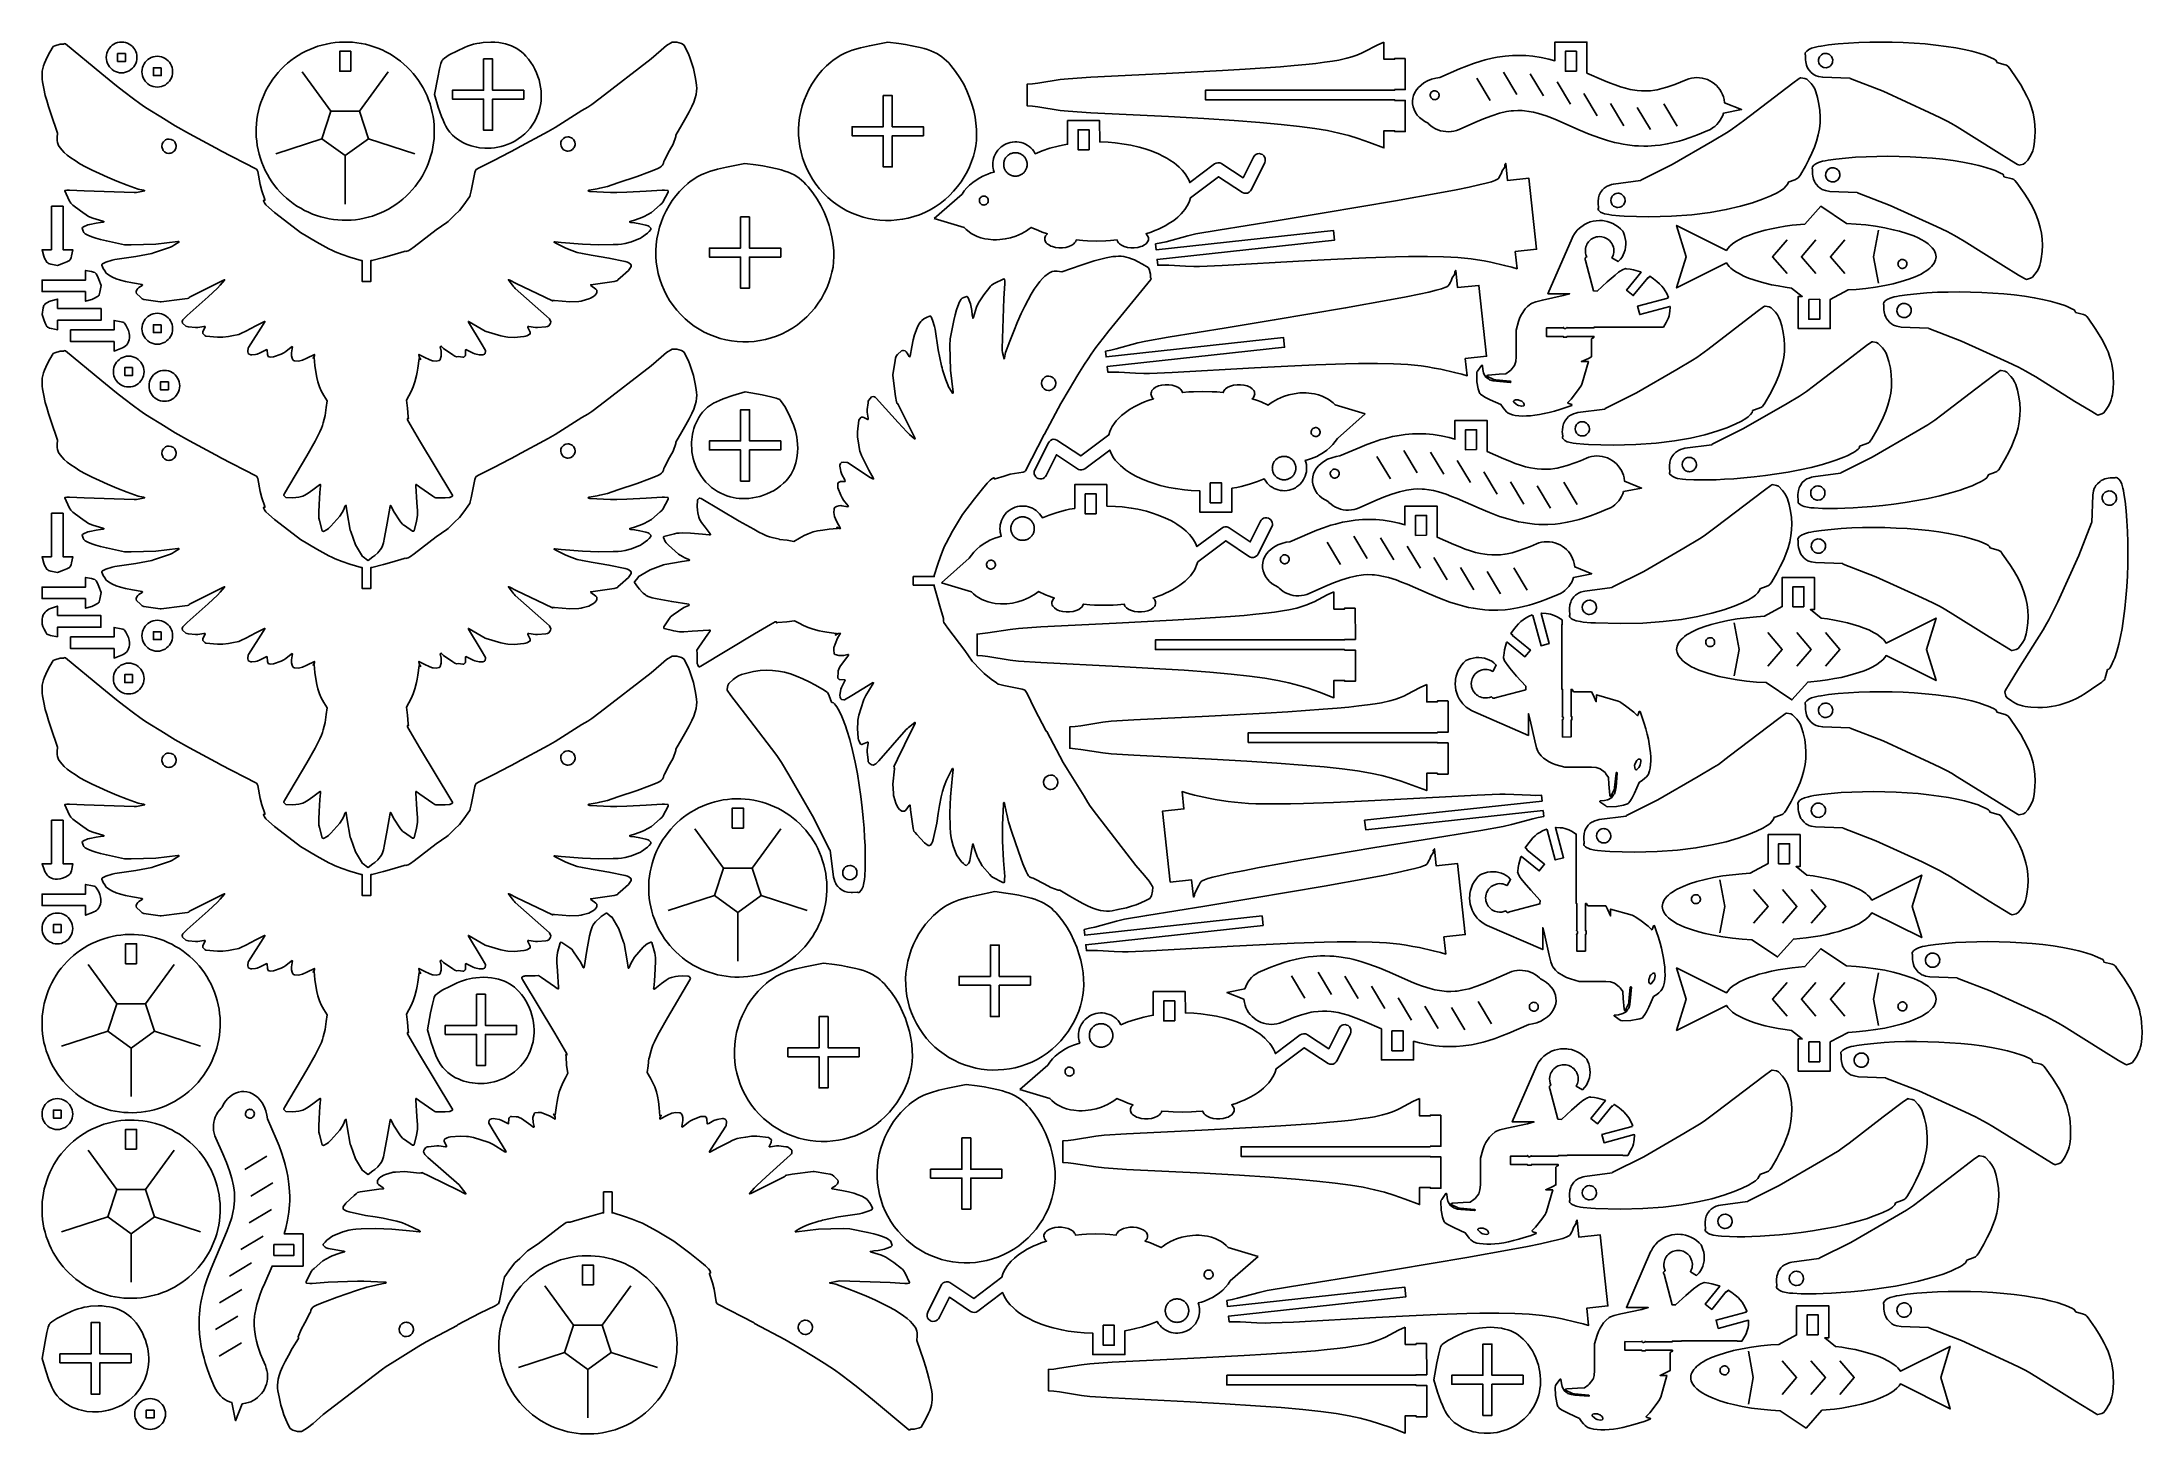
# Model space of a CAD drawing. Header units: millimetres. Extents: x 5 to 593, y 5 to 395.
import ezdxf

# ---------------------------------------------------------------- set-up
doc = ezdxf.new("R2010")
doc.units = ezdxf.units.MM
doc.layers.add('CUT', color=1, linetype='Continuous')
doc.layers.add('ENGRAVE', color=5, linetype='Continuous')

msp = doc.modelspace()

# ---------------------------------------------------------------- linework, layer by layer
at = {"layer": 'CUT'}
for points in [[(8.15, 393.75), (7.19, 392.13), (6.44, 390.73), (6.03, 389.88), (5.7, 389.09), (5.43, 388.33), (5.23, 387.59), (5.09, 386.87), (5.02, 386.14), (5, 385.4), (5.04, 384.62), (5.13, 383.8), (5.48, 381.98), (5.93, 380.05), (6.32, 378.62), (6.82, 376.94), (7.47, 374.93), (9.37, 369.49), (9.21, 368.23), (9.22, 367.38), (9.32, 366.85), (9.4, 366.59), (9.65, 366.04), (9.83, 365.75), (10.56, 364.79), (11.24, 364.08), (12.07, 363.34), (13.07, 362.57), (14.25, 361.77), (15.63, 360.92), (17.22, 360.04), (19.03, 359.12), (21.09, 358.15), (23.39, 357.13), (25.97, 356.06), (28.83, 354.94), (31.99, 353.77), (33.45, 353.5), (33.66, 353.44), (33.79, 353.35), (33.78, 353.32), (31.97, 352.94), (31.4, 352.84), (30.87, 352.81), (16.83, 353.29), (12.67, 353.54), (12.03, 353.54), (11.44, 353.42), (11.37, 353.28), (12.63, 350.6), (13.08, 349.85), (13.36, 349.55), (13.63, 349.31), (15.82, 347.68), (18.02, 346.16), (19.27, 345.61), (22.06, 344.78), (22.39, 344.64), (22.36, 344.58), (22.26, 344.55), (21.38, 344.41), (20.21, 344.27), (18.36, 343.9), (17.88, 343.77), (16.64, 343.27), (16.32, 343), (16.27, 342.88), (16.55, 342.03), (16.75, 341.62), (16.87, 341.47), (17.08, 341.29), (17.81, 340.89), (19, 340.38), (20.07, 340.01), (21.42, 339.64), (23.05, 339.26), (28.11, 338.19), (30.01, 338.18), (36.9, 338.35), (43.05, 339.09), (43.3, 339.1), (43.4, 339.02), (43.37, 338.93), (42.15, 338.16), (41.57, 337.82), (41.02, 337.56), (39.64, 337.06), (36.82, 336.12), (36.24, 335.96), (35.74, 335.78), (31.25, 334.9), (25.43, 334.04), (24.69, 333.86), (22.93, 333.32), (21.99, 332.87), (21.9, 332.81), (21.75, 332.57), (21.76, 332.47), (22.17, 331.57), (22.57, 330.88), (23.02, 330.29), (23.29, 330.03), (23.93, 329.55), (24.75, 329.11), (25.81, 328.67), (26.99, 328.27), (28.44, 327.9), (30.36, 327.51), (33.03, 327.06), (33.12, 327.01), (33.17, 326.89), (33.07, 326.77), (32.16, 326.22), (31.82, 325.93), (31.54, 325.61), (31.39, 325.09), (31.4, 324.96), (31.52, 324.59), (32.57, 323.48), (33.05, 323.09), (33.57, 322.91), (34.83, 322.69), (38.11, 322.17), (38.39, 322.17), (44.27, 322.93), (45.79, 323.16), (46.13, 323.25), (46.22, 323.3), (46.17, 323.39), (46.22, 323.45), (46.52, 323.64), (55.86, 328.31), (56.18, 328.42), (56.2, 328.36), (56.15, 328.26), (54.94, 326.88), (54.16, 326.06), (51.54, 323.66), (45.67, 318.37), (44.83, 317.56), (44.48, 317.19), (44.37, 317.02), (44.32, 316.7), (44.37, 316.21), (45.3, 315.41), (45.65, 315.29), (46.04, 315.21), (47.98, 314.99), (48.2, 314.99), (48.69, 315.01), (50.35, 315.28), (50.68, 315.29), (50.73, 315.23), (50.74, 315.12), (50.2, 314.08), (50.1, 313.8), (50.06, 313.42), (50.09, 313.31), (50.65, 312.82), (50.94, 312.63), (54.16, 312.29), (55.65, 312.29), (57.29, 312.52), (58.63, 312.75), (59.65, 312.96), (60.12, 313.11), (60.87, 313.43), (62.14, 314.03), (64.9, 315.46), (67.3, 316.75), (67.41, 316.79), (67.44, 316.71), (67.4, 316.57), (66.99, 315.86), (62.82, 309.46), (62.76, 309.29), (62.67, 308.27), (62.77, 307.78), (63.04, 307.51), (63.55, 307.34), (63.8, 307.33), (64.79, 307.47), (65.28, 307.57), (66.17, 307.89), (67.63, 308.68), (68.04, 308.86), (68.09, 308.78), (68.16, 307.49), (68.39, 306.93), (68.67, 306.77), (69.02, 306.73), (69.86, 306.81), (71.97, 307.55), (72.73, 307.94), (73.31, 308.31), (74.83, 309.54), (75.09, 309.7), (75.16, 309.65), (75.18, 309.59), (74.89, 307.89), (74.87, 307.58), (74.9, 307.05), (75.08, 306.43), (75.19, 306.18), (75.37, 305.89), (75.67, 305.73), (75.84, 305.7), (76.83, 305.64), (77.95, 305.85), (79.21, 306.41), (81.32, 307.5), (81.31, 307.12), (80.94, 306.43), (81.3, 306.59), (81.49, 304.38), (81.71, 302.57), (81.97, 301.04), (82.26, 299.85), (82.75, 298.45), (83.26, 297.33), (83.97, 296.02), (84.92, 294.47), (84.59, 292.6), (84.39, 290.41), (84.3, 290.41), (83.81, 288.32), (83.59, 287.59), (83.29, 286.78), (82.87, 285.83), (82.29, 284.66), (81.51, 283.2), (79.19, 279.12), (72.92, 268.48), (72.79, 268.13), (72.8, 267.92), (73.16, 267.55), (73.36, 267.43), (75.09, 267.32), (76.17, 267.42), (76.93, 267.54), (78.09, 267.78), (78.68, 268.03), (79.6, 268.58), (80.92, 269.55), (82.75, 270.96), (82.91, 271.07), (83.01, 271.06), (83.07, 270.88), (83.06, 270.67), (82.88, 268.83), (82.63, 265.43), (82.54, 263.28), (82.55, 262.33), (82.61, 261.6), (82.73, 260.97), (83.55, 258.03), (83.68, 257.95), (83.84, 257.92), (84.88, 258.41), (85.31, 258.68), (85.97, 259.35), (88.48, 262.15), (89.11, 263.2), (89.47, 263.88), (89.98, 265.05), (90.05, 265.16), (90.14, 265.22), (90.21, 265.01), (90.49, 263.14), (91.38, 258.28), (91.49, 257.88), (92.82, 254.19), (94.83, 250.85), (94.94, 250.79), (95, 250.81), (96.21, 249.81), (96.39, 249.76), (97.74, 250.75), (98.27, 251.18), (99.1, 251.91), (99.41, 252.24), (99.87, 252.82), (100.04, 253.1), (100.29, 253.63), (100.67, 254.71), (101.01, 256.16), (101.75, 260.21), (102.52, 265.01), (102.65, 265.16), (102.73, 265.14), (102.83, 265.02), (103.45, 263.62), (105.49, 260.59), (105.99, 259.92), (106.17, 259.77), (106.58, 259.54), (108.83, 257.98), (108.98, 257.96), (109.15, 257.98), (109.31, 258.08), (109.97, 260.77), (110.23, 262.38), (110.19, 263.63), (110.06, 265.98), (109.72, 270.66), (109.72, 270.81), (109.78, 271), (109.85, 271.01), (110.1, 270.88), (110.84, 270.31), (114.48, 267.79), (115.05, 267.42), (115.38, 267.27), (116.27, 267.34), (117.99, 267.32), (119.1, 267.38), (119.28, 267.42), (119.45, 267.49), (119.98, 267.76), (120.02, 267.83), (120.05, 268.02), (119.86, 268.38), (110.81, 283.39), (108.14, 287.88), (107.43, 289.17), (107.43, 289.32), (107.38, 289.51), (107.46, 289.47), (107.45, 289.54), (107.49, 289.56), (107.69, 289.49), (107.71, 289.54), (107.61, 289.98), (107.45, 292.45), (107.11, 294.65), (107.82, 295.89), (108.48, 297.13), (109.03, 298.41), (109.51, 299.84), (109.93, 301.56), (110.12, 302.56), (110.31, 303.67), (110.66, 306.31), (111.12, 306.09), (110.65, 306.85), (110.63, 307.48), (112.04, 306.71), (113.67, 306), (114.44, 305.7), (114.62, 305.67), (115.4, 305.64), (116.33, 305.75), (116.47, 305.87), (116.59, 306.06), (116.89, 307.03), (116.86, 308.44), (116.6, 309.61), (116.62, 309.7), (116.75, 309.77), (116.93, 309.66), (117.52, 309.14), (120.07, 307.37), (120.72, 306.99), (121.16, 306.83), (121.62, 306.86), (122.94, 306.73), (123.18, 306.76), (123.4, 306.92), (123.56, 307.11), (123.62, 307.3), (123.71, 308.73), (123.73, 308.81), (123.78, 308.86), (125.81, 307.82), (126.28, 307.64), (127.49, 307.38), (127.96, 307.33), (128.54, 307.37), (128.99, 307.55), (129.16, 307.76), (129.23, 308.43), (129.27, 308.57), (129.25, 308.62), (128.04, 310.67), (124.5, 316.5), (124.43, 316.65), (124.49, 316.75), (124.73, 316.65), (128.08, 314.61), (129.15, 314.01), (129.48, 313.94), (133.53, 312.67), (135.01, 312.39), (135.54, 312.32), (137.26, 312.23), (140.03, 312.48), (140.51, 312.57), (140.89, 312.71), (141.69, 313.15), (141.81, 313.46), (141.74, 313.71), (141.14, 315.05), (141.12, 315.19), (141.13, 315.25), (141.17, 315.29), (141.41, 315.28), (143.28, 315), (143.85, 314.99), (146.13, 315.21), (146.65, 315.31), (146.86, 315.41), (146.99, 315.53), (147.35, 316.06), (147.44, 316.26), (147.54, 316.65), (147.23, 317.41), (146.37, 318.23), (137.6, 325.93), (137.26, 326.28), (137.05, 326.61), (135.67, 328.35), (135.65, 328.41), (135.67, 328.46), (135.85, 328.42), (136.08, 328.32), (137.84, 327.38), (145.85, 323.51), (148.06, 322.47), (148.11, 322.51), (148.05, 322.57), (148.12, 322.6), (148.31, 322.58), (148.65, 322.62), (152.9, 322.17), (155.45, 322.32), (156.1, 322.39), (156.34, 322.48), (158.2, 323.01), (158.67, 323.22), (159.55, 323.69), (159.99, 324.05), (160.2, 324.32), (160.44, 324.74), (160.46, 325.24), (160.42, 325.49), (160.14, 325.79), (158.83, 326.78), (158.75, 326.88), (158.77, 326.99), (160.05, 327.13), (163.97, 327.68), (165.3, 327.9), (166.02, 328.07), (166.16, 328.14), (166.41, 328.43), (166.97, 328.9), (169.33, 331.02), (170.04, 332.08), (170.09, 332.17), (170.11, 332.42), (170.03, 332.69), (169.43, 333.11), (169.05, 333.3), (168.43, 333.48), (163.84, 334.45), (161.09, 334.87), (158.88, 335.28), (156.41, 335.75), (154.99, 336.08), (153.47, 336.57), (151.79, 337.26), (148.76, 338.7), (148.5, 338.92), (148.47, 338.99), (148.6, 339.04), (148.8, 339.05), (150.43, 338.86), (156.45, 338.37), (160.95, 338.17), (165, 338.25), (166.49, 338.32), (167.35, 338.39), (168.44, 338.58), (170.21, 339.06), (172.72, 340.06), (172.98, 340.2), (174.64, 341.42), (175.16, 341.96), (175.59, 342.45), (175.63, 342.56), (175.64, 342.83), (175.16, 343.34), (174.87, 343.53), (174.24, 343.72), (172.56, 344.06), (171.06, 344.35), (169.98, 344.48), (169.71, 344.57), (169.63, 344.61), (169.62, 344.64), (169.76, 344.71), (171.26, 345.16), (173.12, 345.81), (173.74, 346.11), (175.78, 347.21), (178.24, 349.35), (178.64, 349.72), (178.97, 350.11), (180.44, 352.96), (180.48, 353.29), (180.38, 353.44), (179.38, 353.51), (178.74, 353.51), (174.32, 353.22), (168.83, 352.94), (166.1, 352.86), (164.29, 352.89), (158.54, 353.15), (158.2, 353.2), (158.05, 353.3), (158.02, 353.36), (158.12, 353.42), (158.31, 353.48), (160.58, 353.88), (161.3, 354.1), (163.43, 354.57), (166.33, 355.53), (171.75, 357.37), (175.24, 358.63), (177.34, 359.49), (178.14, 359.89), (178.6, 360.22), (178.85, 360.5), (179.04, 360.84), (179.16, 361.1), (179.27, 361.53), (179.44, 361.89), (180.84, 364.57), (181.88, 366.42), (182.64, 368.51), (182.66, 368.61), (182.63, 368.7), (182.62, 368.95), (184.32, 371.77), (185.43, 373.72), (186.34, 375.42), (187.06, 376.9), (187.61, 378.19), (188, 379.32), (188.27, 380.32), (188.41, 381.22), (188.46, 382.05), (188.43, 382.84), (188.34, 383.63), (188.04, 385.24), (187.51, 387.62), (187.11, 389.01), (186.66, 390.35), (186.12, 391.68), (185.45, 393.1), (184.91, 394.14), (184.2, 394.61), (182.89, 394.96), (181.72, 395), (181.56, 394.95), (180.03, 393.98), (178.52, 392.73), (175.67, 390.25), (161.42, 379.29), (159.04, 377.5), (157.99, 376.76), (156.3, 375.81), (148.83, 371.09), (146.8, 369.92), (138.1, 365.3), (138.04, 365.25), (138.02, 365.13), (131.76, 361.88), (127.48, 359.78), (126.63, 359.29), (126.57, 359.22), (126.31, 358.4), (125.25, 353.27), (125, 352.18), (124.85, 351.7), (124.48, 351.26), (123.51, 349.76), (121.94, 347.8), (120.61, 346.49), (118.8, 344.74), (118.41, 344.41), (115.47, 342.38), (109.24, 337.62), (108.25, 336.9), (107.63, 336.48), (107.27, 336.38), (106.92, 336.35), (106.76, 336.4), (106.46, 336.33), (103, 335.3), (100.67, 334.65), (97.43, 333.77), (97.13, 333.77), (97.13, 327.89), (94.74, 327.89), (94.73, 333.77), (94.43, 333.77), (91.25, 334.77), (89.1, 335.52), (87.19, 336.23), (86.2, 336.66), (85.35, 337.07), (82.05, 338.92), (77.39, 341.66), (72.93, 345.08), (70.14, 347.27), (68.57, 348.6), (67.75, 349.4), (67.35, 349.92), (67.1, 350.48), (67.11, 350.6), (67.2, 350.68), (67.44, 350.69), (67.41, 350.84), (66.6, 353.32), (66.09, 355.08), (65.52, 358.7), (65.33, 359.11), (65.08, 359.38), (54.92, 364.58), (54.91, 364.65), (54.85, 364.7), (46.29, 369.24), (42.33, 371.56), (38.28, 374.01), (35.25, 375.88), (33.73, 376.87), (32.44, 377.74), (30.62, 379.07), (27.92, 381.14), (25.9, 382.72), (21.77, 386.06), (11.54, 394.49), (11.19, 394.57), (11.16, 394.53), (11.19, 394.43), (11, 394.39), (10.05, 394.36), (8.59, 393.96)], [(31.56, 391.27), (31.45, 391.83), (31.26, 392.36), (31.01, 392.86), (30.7, 393.32), (30.34, 393.73), (29.93, 394.1), (29.47, 394.41), (28.97, 394.66), (28.44, 394.85), (27.88, 394.96), (27.3, 395), (26.72, 394.96), (26.16, 394.85), (25.63, 394.66), (25.13, 394.41), (24.67, 394.1), (24.26, 393.73), (23.9, 393.32), (23.59, 392.86), (23.34, 392.36), (23.15, 391.83), (23.04, 391.27), (23, 390.68), (23.04, 390.09), (23.15, 389.53), (23.34, 389), (23.59, 388.5), (23.9, 388.04), (24.26, 387.63), (24.67, 387.26), (25.13, 386.95), (25.63, 386.7), (26.16, 386.51), (26.72, 386.4), (27.3, 386.36), (27.88, 386.4), (28.44, 386.51), (28.97, 386.7), (29.47, 386.95), (29.93, 387.26), (30.34, 387.63), (30.7, 388.04), (31.01, 388.5), (31.26, 389), (31.45, 389.53), (31.56, 390.09), (31.6, 390.68)], [(114.93, 370.44), (114.88, 371.67), (114.77, 372.89), (114.6, 374.1), (114.37, 375.3), (114.09, 376.5), (113.74, 377.67), (113.34, 378.83), (112.88, 379.96), (112.36, 381.08), (111.79, 382.16), (111.17, 383.22), (110.5, 384.24), (109.78, 385.23), (109.01, 386.19), (108.19, 387.1), (107.33, 387.98), (106.43, 388.81), (105.49, 389.59), (104.51, 390.33), (103.5, 391.02), (102.45, 391.66), (101.38, 392.24), (100.27, 392.78), (99.14, 393.26), (97.99, 393.68), (96.82, 394.04), (95.64, 394.35), (94.44, 394.6), (93.23, 394.79), (92.01, 394.92), (90.78, 394.99), (89.56, 395), (88.33, 394.95), (87.11, 394.84), (85.9, 394.67), (84.7, 394.44), (83.5, 394.15), (82.33, 393.81), (81.17, 393.4), (80.04, 392.94), (78.92, 392.43), (77.84, 391.86), (76.78, 391.24), (75.76, 390.57), (74.77, 389.84), (73.81, 389.07), (72.9, 388.26), (72.02, 387.4), (71.19, 386.5), (70.41, 385.56), (69.67, 384.58), (68.98, 383.56), (68.34, 382.52), (67.76, 381.44), (67.22, 380.34), (66.74, 379.21), (66.32, 378.06), (65.96, 376.89), (65.65, 375.7), (65.4, 374.5), (65.21, 373.29), (65.08, 372.07), (65.01, 370.85), (65, 369.62), (65.05, 368.4), (65.16, 367.18), (65.33, 365.97), (65.56, 364.76), (65.85, 363.57), (66.19, 362.39), (66.6, 361.24), (67.06, 360.1), (67.57, 358.99), (68.14, 357.9), (68.76, 356.85), (69.43, 355.82), (70.16, 354.83), (70.93, 353.88), (71.74, 352.96), (72.6, 352.09), (73.5, 351.26), (74.44, 350.47), (75.42, 349.74), (76.44, 349.05), (77.48, 348.41), (78.56, 347.82), (79.66, 347.29), (80.79, 346.81), (81.94, 346.39), (83.11, 346.02), (84.3, 345.71), (85.5, 345.47), (86.71, 345.28), (87.93, 345.15), (89.15, 345.08), (90.38, 345.07), (91.6, 345.12), (92.82, 345.23), (94.03, 345.4), (95.24, 345.63), (96.43, 345.91), (97.61, 346.26), (98.76, 346.66), (99.9, 347.12), (101.01, 347.64), (102.1, 348.21), (103.15, 348.83), (104.18, 349.5), (105.17, 350.22), (106.12, 350.99), (107.04, 351.81), (107.91, 352.67), (108.74, 353.57), (109.53, 354.51), (110.26, 355.49), (110.95, 356.5), (111.59, 357.55), (112.18, 358.62), (112.71, 359.73), (113.19, 360.86), (113.61, 362.01), (113.98, 363.18), (114.29, 364.36), (114.53, 365.56), (114.72, 366.77), (114.85, 367.99), (114.92, 369.22)], [(115, 380.25), (116.05, 376.78), (116.96, 374.15), (117.38, 373.1), (117.77, 372.21), (118.15, 371.45), (118.53, 370.8), (118.9, 370.24), (119.27, 369.76), (120.04, 368.94), (120.71, 368.33), (121.42, 367.79), (122.15, 367.31), (122.9, 366.88), (123.67, 366.51), (124.45, 366.19), (125.24, 365.92), (126.03, 365.7), (126.81, 365.53), (127.59, 365.4), (129.12, 365.26), (129.97, 365.25), (130.85, 365.28), (131.76, 365.37), (132.7, 365.52), (133.66, 365.73), (134.62, 366), (135.59, 366.35), (136.56, 366.77), (137.52, 367.27), (138.46, 367.85), (139.38, 368.52), (140.27, 369.28), (141.06, 370.07), (141.76, 370.88), (142.38, 371.71), (142.92, 372.57), (143.38, 373.43), (143.78, 374.3), (144.11, 375.18), (144.38, 376.05), (144.59, 376.92), (144.74, 377.78), (144.84, 378.62), (144.89, 379.44), (144.89, 380.38), (144.83, 381.35), (144.71, 382.34), (144.53, 383.35), (144.28, 384.36), (143.96, 385.38), (143.58, 386.39), (143.13, 387.39), (142.61, 388.36), (142.01, 389.3), (141.35, 390.2), (140.61, 391.06), (140, 391.67), (139.37, 392.23), (138.72, 392.73), (138.04, 393.18), (137.32, 393.58), (136.56, 393.92), (135.76, 394.22), (134.89, 394.47), (133.96, 394.67), (132.97, 394.82), (131.89, 394.93), (130.74, 395), (128.59, 394.83), (127.67, 394.71), (126.8, 394.55), (125.95, 394.35), (125.11, 394.1), (124.26, 393.81), (123.37, 393.46), (121.43, 392.56), (119.11, 391.38), (117.79, 390.47), (117.31, 390.1), (117.18, 389.96), (117.05, 389.75), (116.91, 389.43), (116.76, 388.98), (116.38, 387.49), (115.87, 385.02)], [(241.97, 395), (236.83, 393.95), (234.32, 393.35), (231.99, 392.68), (230.59, 392.16), (229.92, 391.87), (228.61, 391.19), (227.96, 390.8), (226.66, 389.88), (225.99, 389.35), (224.79, 388.28), (223.65, 387.12), (222.6, 385.88), (221.62, 384.56), (220.72, 383.18), (219.91, 381.73), (219.19, 380.24), (218.56, 378.69), (218.04, 377.11), (217.61, 375.49), (217.3, 373.85), (217.09, 372.18), (217, 370.57), (217.01, 368.95), (217.13, 367.33), (217.36, 365.73), (217.69, 364.14), (218.12, 362.57), (218.65, 361.02), (219.29, 359.51), (220.03, 358.04), (220.87, 356.61), (221.82, 355.22), (222.86, 353.89), (223.99, 352.63), (225.19, 351.47), (226.45, 350.4), (227.77, 349.42), (229.14, 348.53), (230.56, 347.75), (232.02, 347.06), (233.52, 346.46), (235.06, 345.97), (236.62, 345.58), (238.2, 345.29), (239.8, 345.1), (241.37, 345.02), (242.96, 345.03), (244.55, 345.15), (246.14, 345.36), (247.72, 345.68), (249.29, 346.1), (250.84, 346.63), (252.36, 347.26), (253.84, 348), (255.29, 348.84), (256.69, 349.79), (258.04, 350.86), (259.29, 351.99), (260.45, 353.21), (261.53, 354.48), (262.51, 355.81), (263.4, 357.19), (264.19, 358.61), (264.89, 360.06), (265.48, 361.53), (265.98, 363.01), (266.36, 364.49), (266.65, 365.96), (266.82, 367.43), (266.89, 368.93), (266.85, 370.53), (266.7, 372.22), (266.44, 373.97), (266.06, 375.77), (265.56, 377.61), (264.93, 379.47), (264.16, 381.33), (263.26, 383.17), (262.21, 384.99), (261.01, 386.76), (259.67, 388.46), (259.07, 389.13), (258.46, 389.75), (257.83, 390.32), (257.17, 390.84), (256.47, 391.31), (255.73, 391.75), (254.94, 392.15), (254.08, 392.52), (253.15, 392.86), (252.14, 393.17), (251.03, 393.47), (248.74, 393.97), (247, 394.28), (245.05, 394.58)], [(381, 395), (379.12, 394.16), (375.46, 392.21), (374.76, 391.89), (373.4, 391.32), (372.05, 390.84), (370.64, 390.44), (368.33, 389.93), (366.58, 389.64), (364.38, 389.31), (361.94, 389), (359.15, 388.69), (355.88, 388.39), (352.02, 388.07), (342.1, 387.4), (335.81, 387.03), (319.98, 386.17), (298.89, 385.14), (292.58, 384.73), (290.25, 384.46), (284.07, 383.46), (282.53, 383.27), (281, 383.16), (281, 377.16), (282.53, 377.04), (284.07, 376.85), (290.25, 375.86), (292.58, 375.59), (298.89, 375.18), (320.68, 374.09), (330.57, 373.53), (339.02, 372.99), (346.2, 372.46), (352.25, 371.93), (357.33, 371.37), (361.61, 370.8), (365.24, 370.18), (368.38, 369.5), (371.18, 368.77), (373.8, 367.95), (376.93, 366.86), (381, 365.32), (381, 370.16), (384, 370.16), (384, 369.91), (387, 369.91), (387, 378.66), (384, 378.66), (383.99, 378.81), (330.99, 378.81), (331, 381.51), (383.99, 381.51), (384, 381.66), (387, 381.66), (386.98, 390.36), (386.9, 390.41), (384, 390.41), (384, 390.16), (381, 390.16)], [(393.38, 372.28), (393.62, 372.02), (394.19, 371.52), (394.81, 371.08), (395.47, 370.71), (396.16, 370.4), (396.88, 370.16), (397.62, 369.99), (398.37, 369.89), (399.13, 369.87), (399.89, 369.92), (400.64, 370.05), (401.37, 370.25), (402.08, 370.52), (406.47, 372.46), (408.92, 373.49), (411.22, 374.36), (413.37, 375.03), (415.38, 375.49), (416.65, 375.68), (417.28, 375.74), (418.51, 375.8), (419.74, 375.78), (420.36, 375.73), (421.62, 375.57), (422.92, 375.32), (424.28, 374.98), (426.44, 374.3), (427.97, 373.73), (429.56, 373.08), (435.67, 370.41), (438.55, 369.2), (441.44, 368.12), (443.69, 367.4), (445.65, 366.87), (446.75, 366.62), (448.09, 366.36), (449.22, 366.18), (451.24, 365.95), (452.39, 365.87), (453.81, 365.84), (454.97, 365.85), (457, 365.97), (458.4, 366.13), (460.4, 366.45), (461.73, 366.73), (463.7, 367.23), (464.94, 367.6), (466.86, 368.24), (468.89, 368.99), (471.79, 370.19), (472.48, 370.52), (473.12, 370.92), (473.73, 371.37), (474.29, 371.89), (474.79, 372.46), (475.23, 373.07), (475.62, 373.72), (475.94, 374.41), (476.15, 375.04), (481.23, 376.05), (476.46, 377.96), (476.33, 378.88), (476.14, 379.62), (475.88, 380.33), (475.55, 381.01), (475.15, 381.66), (474.69, 382.26), (474.18, 382.82), (473.61, 383.32), (473, 383.77), (472.35, 384.15), (471.66, 384.47), (470.94, 384.72), (470.2, 384.89), (469.45, 385), (468.69, 385.03), (467.94, 384.98), (467.19, 384.87), (466.45, 384.67), (465.74, 384.41), (464.09, 383.72), (462.53, 383.1), (460.31, 382.34), (458.91, 381.95), (457.58, 381.65), (456.93, 381.53), (455.67, 381.37), (454.43, 381.3), (453.21, 381.31), (451.96, 381.41), (451.33, 381.49), (450.04, 381.72), (448.69, 382.04), (447.28, 382.46), (445.8, 382.97), (444.25, 383.57), (442.64, 384.23), (437.91, 386.31), (437.91, 395), (428.95, 395), (428.91, 395), (428.91, 394.96), (428.91, 389.73), (427.25, 390.18), (425.04, 390.67), (422.77, 391.02), (420.74, 391.2), (419.59, 391.25), (418.44, 391.26), (417.02, 391.22), (414.99, 391.05), (412.72, 390.72), (411.38, 390.45), (409.41, 389.97), (408.15, 389.61), (406.09, 388.94), (404.19, 388.24), (402.23, 387.45), (396.66, 385.03), (395.6, 384.87), (394.38, 384.55), (393.24, 384.1), (392.19, 383.52), (391.4, 382.95), (390.71, 382.3), (390.13, 381.6), (389.66, 380.84), (389.31, 380.05), (389.09, 379.23), (389, 378.39), (389.02, 377.72), (389.17, 376.88), (389.44, 376.07), (389.84, 375.29), (390.35, 374.55), (390.98, 373.87), (391.71, 373.26), (392.52, 372.71)], [(552.75, 389.26), (555.08, 388.64), (555.49, 388.47), (555.83, 388.24), (556.35, 387.57), (558.4, 384.66), (559.43, 383.05), (560.35, 381.46), (561.17, 379.87), (561.87, 378.29), (562.45, 376.69), (562.91, 375.08), (563.24, 373.44), (563.44, 371.78), (563.51, 370.07), (563.44, 368.32), (563.18, 366.25), (562.98, 365.22), (562.8, 364.52), (562.48, 363.67), (562.02, 362.84), (561.39, 361.93), (560.73, 361.11), (560.21, 360.82), (559.04, 360.51), (558.89, 360.55), (558.54, 360.73), (556.86, 361.73), (552.62, 364.34), (541.64, 371.2), (540.02, 372.18), (538.86, 372.83), (536.79, 373.89), (533.81, 375.3), (520.87, 381.22), (511.68, 384.77), (511.59, 384.88), (503.95, 385.15), (502.74, 385.36), (502.08, 385.56), (501.78, 385.69), (501.24, 386.02), (500.74, 386.44), (500.11, 387.18), (499.87, 387.52), (499.63, 387.96), (499.41, 388.55), (499.21, 389.43), (499.12, 390.02), (499.1, 391.35), (499.02, 391.54), (499, 391.7), (499.06, 391.99), (499.49, 392.48), (500.04, 392.89), (500.82, 393.26), (501.94, 393.58), (502.65, 393.73), (503.5, 393.88), (505.61, 394.19), (508.31, 394.48), (511.15, 394.72), (514.11, 394.88), (517.15, 394.97), (520.25, 395), (523.38, 394.96), (526.51, 394.85), (529.62, 394.68), (532.68, 394.45), (535.65, 394.14), (538.52, 393.77), (541.25, 393.34), (543.57, 392.89), (545.72, 392.4), (547.69, 391.86), (549.48, 391.27), (550.3, 390.96), (551.78, 390.3), (552.44, 389.95), (552.65, 389.66), (552.75, 389.36)], [(28.4, 391.78), (28.4, 389.58), (26.2, 389.58), (26.2, 391.78)], [(33.04, 386.09), (33.15, 385.53), (33.34, 385), (33.59, 384.5), (33.9, 384.04), (34.26, 383.63), (34.67, 383.26), (35.13, 382.95), (35.63, 382.7), (36.16, 382.51), (36.72, 382.4), (37.3, 382.36), (37.88, 382.4), (38.44, 382.51), (38.97, 382.7), (39.47, 382.95), (39.93, 383.26), (40.34, 383.63), (40.7, 384.04), (41.01, 384.5), (41.26, 385), (41.45, 385.53), (41.56, 386.09), (41.6, 386.68), (41.56, 387.27), (41.45, 387.83), (41.26, 388.36), (41.01, 388.86), (40.7, 389.32), (40.34, 389.73), (39.93, 390.1), (39.47, 390.41), (38.97, 390.66), (38.44, 390.85), (37.88, 390.96), (37.3, 391), (36.72, 390.96), (36.16, 390.85), (35.63, 390.66), (35.13, 390.41), (34.67, 390.1), (34.26, 389.73), (33.9, 389.32), (33.59, 388.86), (33.34, 388.36), (33.15, 387.83), (33.04, 387.27), (33, 386.68)], [(91.52, 386.81), (88.42, 386.81), (88.42, 392.4), (91.52, 392.4)], [(140, 379.01), (140, 381.51), (131.25, 381.51), (131.25, 390.26), (128.75, 390.26), (128.75, 381.51), (120, 381.51), (120, 379.01), (128.75, 379.01), (128.75, 370.26), (131.25, 370.26), (131.25, 379.01)], [(434.96, 386.81), (431.86, 386.8), (431.87, 392.4), (434.96, 392.4)], [(502.77, 389.6), (502.89, 389.08), (503.14, 388.62), (503.3, 388.42), (503.69, 388.1), (504.16, 387.88), (504.41, 387.82), (504.95, 387.8), (505.22, 387.84), (505.47, 387.92), (505.93, 388.17), (506.13, 388.33), (506.45, 388.73), (506.67, 389.19), (506.73, 389.45), (506.75, 389.98), (506.71, 390.25), (506.63, 390.5), (506.38, 390.96), (506.22, 391.16), (505.82, 391.48), (505.36, 391.7), (505.1, 391.76), (504.57, 391.78), (504.3, 391.74), (504.04, 391.66), (503.59, 391.41), (503.39, 391.25), (503.07, 390.85), (502.85, 390.39), (502.79, 390.13)], [(38.4, 387.78), (38.4, 385.58), (36.2, 385.58), (36.2, 387.78)], [(494.31, 355.78), (496.14, 356.43), (496.78, 356.73), (497.07, 356.94), (497.28, 357.14), (497.72, 357.8), (499.11, 360.23), (500.08, 362.07), (500.93, 363.84), (501.65, 365.57), (502.25, 367.27), (502.71, 368.96), (503.04, 370.64), (503.23, 372.33), (503.27, 374.05), (503.17, 375.8), (502.92, 377.61), (502.52, 379.48), (502.06, 381.02), (501.71, 381.85), (501.27, 382.6), (500.71, 383.34), (499.54, 384.56), (498.99, 384.81), (497.81, 385), (497.73, 384.99), (497.4, 384.78), (495.62, 383.48), (481.77, 372.9), (478.72, 370.65), (477.48, 369.85), (473.08, 367.23), (461.8, 360.72), (453, 356.3), (452.92, 356.18), (445.33, 355.18), (444.8, 355.06), (444.13, 354.85), (443.53, 354.59), (443.25, 354.43), (442.73, 354.05), (442.25, 353.57), (441.71, 352.81), (441.52, 352.46), (441.35, 352.07), (441.14, 351.32), (441.02, 350.29), (441, 349.87), (441.1, 348.54), (441.04, 348.28), (441.04, 348.15), (441.12, 347.9), (441.5, 347.53), (441.74, 347.35), (442.39, 347.04), (442.84, 346.89), (444.07, 346.64), (444.88, 346.52), (446.99, 346.33), (448.32, 346.25), (455.26, 346.07), (461.58, 346.21), (467.29, 346.63), (472.41, 347.26), (476.94, 348.06), (480.9, 348.98), (484.29, 349.96), (487.13, 350.96), (489.41, 351.91), (491.16, 352.77), (492.39, 353.49), (493.1, 354.01), (493.75, 354.67), (494.17, 355.25), (494.3, 355.56)], [(251.99, 368.75), (251.99, 371.25), (243.24, 371.25), (243.24, 380), (240.74, 380), (240.74, 371.25), (231.99, 371.25), (231.99, 368.75), (240.74, 368.75), (240.74, 360), (243.24, 360), (243.24, 368.75)], [(396.47, 379.93), (396.41, 379.69), (396.31, 379.47), (396.17, 379.27), (395.99, 379.1), (395.78, 378.97), (395.55, 378.88), (395.31, 378.84), (395.07, 378.85), (394.83, 378.91), (394.6, 379.01), (394.41, 379.15), (394.24, 379.33), (394.11, 379.54), (394.02, 379.77), (393.98, 380.01), (393.99, 380.25), (394.05, 380.49), (394.15, 380.72), (394.29, 380.91), (394.47, 381.08), (394.68, 381.21), (394.91, 381.3), (395.15, 381.34), (395.39, 381.33), (395.63, 381.27), (395.85, 381.17), (396.05, 381.03), (396.22, 380.85), (396.35, 380.64), (396.44, 380.41), (396.48, 380.17)], [(255, 345.53), (263.43, 343.01), (263.97, 342.45), (264.75, 341.81), (265.39, 341.38), (266.32, 340.87), (267.06, 340.54), (268.11, 340.17), (269.22, 339.89), (270.08, 339.75), (271.56, 339.61), (272.46, 339.6), (273.37, 339.65), (274.9, 339.84), (276.42, 340.17), (277.89, 340.64), (278.75, 340.98), (279.58, 341.37), (280.9, 342.12), (281.64, 342.62), (282.21, 343.04), (284.18, 342.16), (285.22, 341.75), (286.7, 341.24), (286.44, 340.98), (286.23, 340.7), (286.1, 340.46), (286, 340.15), (285.97, 339.85), (285.99, 339.6), (286.08, 339.29), (286.23, 338.99), (286.4, 338.76), (286.66, 338.49), (287.27, 338.06), (287.67, 337.85), (288.12, 337.68), (289.01, 337.44), (289.96, 337.33), (290.94, 337.34), (291.89, 337.46), (292.76, 337.71), (293.52, 338.06), (294.13, 338.49), (294.35, 338.71), (294.56, 338.99), (294.69, 339.23), (294.79, 339.54), (296.61, 339.36), (297.91, 339.28), (300.51, 339.21), (303.11, 339.28), (304.4, 339.36), (306.22, 339.54), (306.33, 339.23), (306.45, 338.99), (306.67, 338.71), (306.88, 338.49), (307.49, 338.06), (308.25, 337.71), (309.13, 337.46), (310.08, 337.34), (311.05, 337.33), (312.01, 337.44), (312.89, 337.68), (313.34, 337.85), (313.75, 338.06), (314.36, 338.49), (314.62, 338.76), (314.79, 338.99), (314.94, 339.29), (315.02, 339.6), (315.04, 339.85), (315.01, 340.15), (314.91, 340.46), (314.79, 340.7), (314.57, 340.98), (314.32, 341.24), (315.79, 341.75), (316.84, 342.16), (317.85, 342.59), (318.81, 343.05), (319.73, 343.53), (321.03, 344.3), (321.83, 344.83), (322.58, 345.39), (323.28, 345.97), (324.22, 346.87), (324.78, 347.48), (325.27, 348.11), (325.91, 349.08), (326.26, 349.74), (326.54, 350.41), (326.85, 351.38), (334.7, 357.27), (341.39, 352.82), (341.89, 352.64), (342.42, 352.62), (342.76, 352.7), (343.23, 352.93), (343.62, 353.29), (343.81, 353.59), (347.6, 361.18), (347.76, 361.67), (347.78, 362.01), (347.74, 362.36), (347.63, 362.69), (347.35, 363.13), (346.96, 363.46), (346.65, 363.62), (346.14, 363.73), (345.62, 363.69), (345.29, 363.58), (344.86, 363.3), (344.62, 363.05), (344.43, 362.76), (341.54, 356.97), (335.62, 360.91), (335.32, 361.07), (335.01, 361.17), (334.51, 361.2), (334.02, 361.1), (333.58, 360.85), (326.62, 355.64), (326.41, 356.16), (326.09, 356.83), (325.5, 357.8), (325.03, 358.44), (324.5, 359.06), (323.6, 359.97), (322.93, 360.56), (322.21, 361.12), (321.03, 361.94), (320.18, 362.46), (319.28, 362.95), (317.85, 363.65), (315.79, 364.49), (314.15, 365.04), (312.44, 365.54), (310.06, 366.09), (308.21, 366.42), (305.69, 366.76), (303.76, 366.92), (301.37, 367.02), (301.36, 373), (292.36, 373), (292.36, 366.35), (290.95, 366.09), (289.75, 365.83), (287.42, 365.22), (285.22, 364.49), (283.31, 363.71), (282.89, 364.38), (282.51, 364.87), (282.07, 365.32), (281.6, 365.72), (281.09, 366.07), (280.55, 366.37), (279.98, 366.62), (279.39, 366.81), (278.78, 366.94), (278.17, 367.01), (277.55, 367.02), (276.93, 366.97), (276.32, 366.86), (275.72, 366.69), (275.15, 366.46), (274.59, 366.18), (274.24, 365.96), (273.74, 365.59), (273.28, 365.17), (272.87, 364.71), (272.62, 364.38), (272.28, 363.86), (272, 363.31), (271.84, 362.93), (271.65, 362.34), (271.52, 361.73), (271.46, 361.32), (271.43, 360.7), (271.46, 360.08), (271.52, 359.67), (271.65, 359.07), (271.8, 358.56), (270.91, 358.31), (270.03, 358.01), (268.61, 357.41), (267.8, 356.99), (267.02, 356.53), (265.81, 355.68), (264.92, 354.93), (264.13, 354.12), (263.43, 353.27), (262.83, 352.38)], [(39.04, 367.07), (39.41, 367.43), (39.62, 367.56), (40.1, 367.75), (40.37, 367.8), (40.64, 367.81), (41.17, 367.73), (41.41, 367.64), (41.85, 367.37), (42.2, 367), (42.34, 366.78), (42.53, 366.3), (42.58, 366.04), (42.59, 365.77), (42.51, 365.24), (42.41, 364.99), (42.14, 364.55), (41.77, 364.2), (41.56, 364.06), (41.08, 363.87), (40.81, 363.83), (40.54, 363.81), (40.01, 363.9), (39.77, 363.99), (39.33, 364.26), (38.98, 364.63), (38.84, 364.85), (38.65, 365.33), (38.6, 365.59), (38.59, 365.86), (38.67, 366.39), (38.77, 366.64)], [(154.11, 365.45), (153.97, 365.23), (153.62, 364.86), (153.18, 364.59), (152.94, 364.5), (152.41, 364.41), (152.13, 364.43), (151.87, 364.47), (151.39, 364.66), (151.17, 364.8), (150.8, 365.15), (150.53, 365.59), (150.44, 365.84), (150.36, 366.37), (150.37, 366.64), (150.42, 366.9), (150.61, 367.38), (150.75, 367.6), (151.1, 367.97), (151.54, 368.24), (151.78, 368.33), (152.31, 368.41), (152.58, 368.4), (152.85, 368.35), (153.33, 368.16), (153.54, 368.03), (153.91, 367.67), (154.18, 367.24), (154.27, 366.99), (154.36, 366.46), (154.35, 366.19), (154.3, 365.93)], [(298.41, 364.81), (295.31, 364.8), (295.32, 370.4), (298.41, 370.4)], [(201.97, 361), (196.83, 359.95), (194.32, 359.35), (191.99, 358.68), (190.59, 358.16), (189.92, 357.87), (188.61, 357.19), (187.96, 356.8), (186.66, 355.88), (185.99, 355.35), (184.79, 354.28), (183.65, 353.12), (182.6, 351.88), (181.62, 350.56), (180.72, 349.18), (179.91, 347.73), (179.19, 346.24), (178.56, 344.69), (178.04, 343.11), (177.61, 341.49), (177.3, 339.85), (177.09, 338.18), (177, 336.57), (177.01, 334.95), (177.13, 333.33), (177.36, 331.73), (177.69, 330.14), (178.12, 328.57), (178.65, 327.02), (179.29, 325.51), (180.03, 324.04), (180.87, 322.61), (181.82, 321.22), (182.86, 319.89), (183.99, 318.63), (185.19, 317.47), (186.45, 316.4), (187.77, 315.42), (189.14, 314.53), (190.56, 313.75), (192.02, 313.06), (193.52, 312.46), (195.06, 311.97), (196.62, 311.58), (198.2, 311.29), (199.8, 311.1), (201.37, 311.02), (202.96, 311.03), (204.55, 311.15), (206.14, 311.36), (207.72, 311.68), (209.29, 312.1), (210.84, 312.63), (212.36, 313.26), (213.84, 314), (215.29, 314.84), (216.69, 315.79), (218.04, 316.86), (219.29, 317.99), (220.45, 319.21), (221.53, 320.48), (222.51, 321.81), (223.4, 323.19), (224.19, 324.61), (224.89, 326.06), (225.48, 327.53), (225.98, 329.01), (226.36, 330.49), (226.65, 331.96), (226.82, 333.43), (226.89, 334.93), (226.85, 336.53), (226.7, 338.22), (226.44, 339.97), (226.06, 341.77), (225.56, 343.61), (224.93, 345.47), (224.16, 347.33), (223.26, 349.17), (222.21, 350.99), (221.01, 352.76), (219.67, 354.46), (219.07, 355.13), (218.46, 355.75), (217.83, 356.32), (217.17, 356.84), (216.47, 357.31), (215.73, 357.75), (214.94, 358.15), (214.08, 358.52), (213.15, 358.86), (212.14, 359.17), (211.03, 359.47), (208.74, 359.97), (207, 360.28), (205.05, 360.58)], [(317, 338.43), (317.18, 336.79), (366.89, 342.18), (367.17, 339.51), (317.47, 334.11), (317.65, 332.47), (319.18, 332.52), (320.73, 332.5), (325.42, 332.24), (327.76, 332.15), (329.33, 332.16), (335.64, 332.43), (358.77, 333.72), (368.04, 334.19), (375.9, 334.55), (384.27, 334.84), (387.92, 334.91), (393.2, 334.94), (397.69, 334.86), (399.74, 334.77), (401.71, 334.64), (403.6, 334.47), (405.45, 334.25), (407.27, 333.98), (409.1, 333.67), (410.94, 333.31), (414.81, 332.43), (416.87, 331.91), (418.34, 331.49), (417.82, 336.3), (423.78, 336.95), (421.63, 356.83), (415.66, 356.19), (415.14, 361), (414.85, 360.58), (414.87, 360.19), (414.77, 359.89), (414.15, 358.92), (413.83, 358.09), (413.62, 357.73), (413.3, 357.04), (413, 356.67), (412.67, 356.45), (412.09, 356.19), (411.13, 355.86), (409.68, 355.46), (407.62, 354.97), (404.85, 354.36), (401.24, 353.63), (396.68, 352.76), (384.26, 350.53), (364.28, 347.15), (350.8, 344.94), (334.57, 342.33), (328.34, 341.24), (326.05, 340.73), (320.02, 339.07), (318.51, 338.72)], [(554.75, 357.26), (557.08, 356.64), (557.49, 356.47), (557.83, 356.24), (558.35, 355.57), (560.4, 352.66), (561.43, 351.05), (562.35, 349.46), (563.17, 347.87), (563.87, 346.29), (564.45, 344.69), (564.91, 343.08), (565.24, 341.44), (565.44, 339.78), (565.51, 338.07), (565.44, 336.32), (565.18, 334.25), (564.98, 333.22), (564.8, 332.52), (564.48, 331.67), (564.02, 330.84), (563.39, 329.93), (562.73, 329.11), (562.21, 328.82), (561.04, 328.51), (560.89, 328.55), (560.54, 328.73), (558.86, 329.73), (554.62, 332.34), (543.64, 339.2), (542.02, 340.18), (540.86, 340.83), (538.79, 341.89), (535.81, 343.3), (522.87, 349.22), (513.68, 352.77), (513.59, 352.88), (505.95, 353.15), (504.74, 353.36), (504.08, 353.56), (503.78, 353.69), (503.24, 354.02), (502.74, 354.44), (502.11, 355.18), (501.87, 355.52), (501.63, 355.96), (501.41, 356.55), (501.21, 357.43), (501.12, 358.02), (501.1, 359.35), (501.02, 359.54), (501, 359.7), (501.06, 359.99), (501.49, 360.48), (502.04, 360.89), (502.82, 361.26), (503.94, 361.58), (504.65, 361.73), (505.5, 361.88), (507.61, 362.19), (510.31, 362.48), (513.15, 362.72), (516.11, 362.88), (519.15, 362.97), (522.25, 363), (525.38, 362.96), (528.51, 362.85), (531.62, 362.68), (534.68, 362.45), (537.65, 362.14), (540.52, 361.77), (543.25, 361.34), (545.57, 360.89), (547.72, 360.4), (549.69, 359.86), (551.48, 359.27), (552.3, 358.96), (553.78, 358.3), (554.44, 357.95), (554.65, 357.66), (554.75, 357.36)], [(504.77, 357.6), (504.89, 357.08), (505.14, 356.62), (505.3, 356.42), (505.69, 356.1), (506.16, 355.88), (506.41, 355.82), (506.95, 355.8), (507.22, 355.84), (507.47, 355.92), (507.93, 356.17), (508.13, 356.33), (508.45, 356.73), (508.67, 357.19), (508.73, 357.45), (508.75, 357.98), (508.71, 358.25), (508.63, 358.5), (508.38, 358.96), (508.22, 359.16), (507.82, 359.48), (507.36, 359.7), (507.1, 359.76), (506.57, 359.78), (506.3, 359.74), (506.04, 359.66), (505.59, 359.41), (505.39, 359.25), (505.07, 358.85), (504.85, 358.39), (504.79, 358.13)], [(7.67, 336.79), (5, 336.79), (5.51, 335.02), (5.71, 334.47), (6.39, 333.3), (6.6, 333.1), (6.8, 332.98), (7.48, 332.79), (9.35, 332.44), (11.05, 333.04), (11.99, 333.43), (12.67, 333.82), (12.85, 333.99), (13, 334.22), (13.14, 334.57), (13.27, 335.1), (13.6, 336.79), (10.93, 336.79), (10.93, 349), (7.67, 349)], [(270.14, 350.43), (270.09, 350.19), (269.99, 349.96), (269.84, 349.77), (269.67, 349.6), (269.46, 349.47), (269.23, 349.38), (268.99, 349.34), (268.74, 349.35), (268.5, 349.41), (268.28, 349.51), (268.08, 349.65), (267.91, 349.83), (267.78, 350.04), (267.7, 350.27), (267.66, 350.51), (267.67, 350.75), (267.72, 350.99), (267.82, 351.21), (267.97, 351.41), (268.14, 351.58), (268.35, 351.71), (268.58, 351.8), (268.82, 351.84), (269.07, 351.83), (269.31, 351.77), (269.53, 351.67), (269.73, 351.53), (269.9, 351.35), (270.03, 351.14), (270.11, 350.91), (270.15, 350.67)], [(444.59, 350.64), (444.66, 351.17), (444.86, 351.65), (445, 351.86), (445.36, 352.22), (445.81, 352.48), (446.05, 352.57), (446.59, 352.64), (446.86, 352.62), (447.12, 352.57), (447.6, 352.36), (447.81, 352.22), (448.17, 351.86), (448.43, 351.42), (448.51, 351.17), (448.59, 350.64), (448.57, 350.37), (448.51, 350.1), (448.31, 349.63), (448.17, 349.41), (447.81, 349.05), (447.36, 348.79), (447.12, 348.71), (446.59, 348.64), (446.31, 348.65), (446.05, 348.71), (445.58, 348.91), (445.36, 349.05), (445, 349.41), (444.74, 349.86), (444.66, 350.1)], [(511.07, 325.57), (513.29, 325.71), (516.08, 325.98), (518.76, 326.34), (521.33, 326.77), (523.74, 327.29), (525.99, 327.87), (528.05, 328.53), (529.89, 329.24), (531.51, 330.01), (532.22, 330.42), (532.88, 330.83), (533.47, 331.25), (533.99, 331.68), (534.45, 332.12), (534.84, 332.57), (535.15, 333.02), (535.4, 333.48), (535.58, 333.94), (535.69, 334.4), (535.72, 334.86), (535.69, 335.32), (535.58, 335.78), (535.4, 336.24), (535.15, 336.7), (534.65, 337.37), (533.99, 338.04), (533.47, 338.47), (532.56, 339.1), (531.51, 339.71), (530.73, 340.1), (529.45, 340.66), (527.55, 341.36), (525.45, 342), (523.74, 342.43), (521.33, 342.95), (518.76, 343.38), (516.08, 343.74), (513.29, 344), (510.64, 344.17), (503.4, 349), (498.97, 344.01), (495.43, 343.65), (493.43, 343.38), (491.49, 343.06), (489.63, 342.7), (487.87, 342.29), (486.2, 341.84), (484.64, 341.36), (483.19, 340.84), (481.87, 340.29), (480.68, 339.71), (479.63, 339.1), (478.72, 338.47), (477.96, 337.82), (477.36, 337.15), (476.99, 336.62), (463, 343.61), (465.69, 334.86), (463, 326.11), (476.99, 333.1), (477.36, 332.57), (477.74, 332.12), (478.2, 331.68), (478.72, 331.25), (479.63, 330.62), (480.32, 330.21), (481.87, 329.43), (483.19, 328.88), (484.64, 328.36), (486.2, 327.87), (487.87, 327.43), (489.63, 327.02), (491.49, 326.66), (493.43, 326.34), (495.19, 326.09), (498.21, 323.73), (497.09, 323.72), (497.08, 314.76), (497.09, 314.72), (497.12, 314.72), (506.08, 314.72), (506.08, 322.88)], [(211.99, 334.75), (211.99, 337.25), (203.24, 337.25), (203.24, 346), (200.74, 346), (200.74, 337.25), (191.99, 337.25), (191.99, 334.75), (200.74, 334.75), (200.74, 326), (203.24, 326), (203.24, 334.75)], [(461.21, 320.75), (461.16, 320.93), (452.7, 318.66), (452.08, 320.96), (460.54, 323.23), (460.5, 323.41), (460.73, 323.47), (460.24, 324.51), (459.79, 325.34), (459.35, 326.01), (458.84, 326.64), (458.23, 327.27), (457.47, 327.93), (456.52, 328.67), (455.51, 329.4), (455.08, 328.87), (454.94, 328.98), (450.87, 323.96), (449.02, 325.46), (453.09, 330.48), (452.94, 330.6), (450.93, 331.16), (450.01, 331.33), (448.87, 331.46), (448.74, 331.52), (447.84, 331.16), (447.18, 330.77), (446.78, 330.5), (445.79, 329.72), (443.59, 327.82), (440.73, 325.21), (439.75, 325.26), (437.52, 333.8), (437.42, 333.97), (437.37, 334.13), (437.39, 334.37), (437.45, 334.53), (437.61, 334.7), (437.82, 334.81), (437.61, 335.37), (437.48, 335.97), (437.45, 336.59), (437.51, 337.2), (437.6, 337.6), (437.73, 337.98), (437.9, 338.36), (438.11, 338.71), (438.35, 339.04), (438.63, 339.34), (439.12, 339.76), (439.47, 339.98), (439.84, 340.16), (440.59, 340.41), (440.99, 340.47), (441.4, 340.5), (442.04, 340.46), (442.44, 340.37), (442.84, 340.25), (443.54, 339.9), (443.88, 339.67), (444.19, 339.41), (444.63, 338.93), (444.86, 338.59), (445.05, 338.23), (445.32, 337.49), (445.4, 337.09), (445.44, 336.68), (445.42, 336.03), (445.35, 335.63), (445.24, 335.23), (444.91, 334.5), (446.64, 333.5), (447.33, 334.21), (447.73, 334.77), (448.08, 335.39), (448.37, 336.06), (448.59, 336.8), (448.73, 337.56), (448.78, 338.35), (448.75, 339.14), (448.63, 339.97), (448.41, 340.79), (448.1, 341.61), (447.91, 342.02), (447.3, 342.66), (446.64, 343.23), (445.93, 343.72), (445.16, 344.14), (444.36, 344.48), (443.53, 344.74), (442.68, 344.91), (442.24, 344.96), (441.39, 345), (440.52, 344.95), (439.66, 344.81), (438.8, 344.58), (437.99, 344.27), (437.23, 343.88), (436.84, 343.64), (436.15, 343.15), (435.8, 342.86), (435.19, 342.26), (434.89, 341.92), (434.37, 341.22), (433.94, 340.48), (433.73, 340.08), (426.95, 324.5), (433.09, 324.49), (431.25, 323.97), (425.41, 322.69), (423.53, 322.23), (422.53, 321.87), (422.16, 321.69), (421.22, 320.89), (420.58, 320.25), (419.6, 318.71), (419.11, 317.8), (418.73, 316.71), (418.04, 314.29), (418.06, 306.85), (417.93, 305.49), (417.69, 304.68), (417.56, 304.36), (416.54, 303.03), (416.24, 302.77), (415.2, 302.04), (413.26, 301.93), (410.23, 301.69), (409.91, 301.62), (409.8, 301.5), (409.86, 301.37), (412, 300.34), (412.4, 300.35), (416.41, 299.96), (416.56, 299.88), (416.59, 299.8), (416.56, 299.72), (416.41, 299.63), (412.55, 299.96), (411.59, 300.09), (410.56, 300.38), (410.49, 300.48), (410.31, 300.62), (409.58, 301.13), (409.03, 302.06), (408.94, 302.33), (408.73, 303.22), (408.6, 304.38), (408.56, 304.45), (408.46, 304.5), (408.4, 304.46), (407.22, 302.79), (407.09, 302.58), (407, 302.21), (407.06, 299.81), (407.44, 297.84), (407.57, 297.29), (407.76, 296.76), (407.89, 296.54), (408.11, 296.33), (408.77, 295.87), (409.48, 295.45), (410.81, 294.8), (413.8, 293.43), (414.4, 292.56), (414.9, 291.93), (415.37, 291.44), (415.87, 291.06), (416.13, 290.9), (416.72, 290.66), (417.05, 290.56), (417.81, 290.41), (418.79, 290.29), (419.83, 290.23), (420.93, 290.24), (422.08, 290.31), (423.3, 290.44), (424.58, 290.64), (425.92, 290.9), (427.33, 291.23), (428.8, 291.62), (430.34, 292.07), (431.95, 292.6), (433.63, 293.19), (433.7, 293.34), (433.66, 293.44), (432.78, 293.71), (432.6, 293.8), (432.46, 293.94), (433.49, 294.99), (435.27, 297.28), (436.19, 298.59), (436.36, 298.89), (436.59, 299.39), (438.31, 305.47), (436.37, 305.48), (438.31, 306.38), (439.19, 306.84), (439.19, 311.85), (439.49, 312.07), (439.72, 312.14), (439.84, 312.24), (439.86, 312.54), (432.28, 312.54), (432.28, 312.35), (431.28, 312.35), (431.28, 312.54), (426.52, 312.53), (426.52, 314.93), (431.28, 314.92), (431.28, 315.09), (431.31, 314.97), (431.43, 314.83), (431.59, 314.74), (431.77, 314.71), (432.02, 314.76), (432.2, 314.89), (432.28, 315.05), (432.28, 314.92), (439.86, 314.92), (439.86, 315.1), (442.4, 315.1), (442.4, 315.14), (457.95, 315.14), (457.96, 315.09), (459.32, 315.09), (460.14, 316.46), (460.49, 317.14), (460.74, 317.74), (460.92, 318.32), (461.04, 318.91), (461.12, 319.56)], [(17.21, 325.07), (17.21, 322.4), (18.98, 322.91), (19.53, 323.11), (20.7, 323.79), (20.9, 324), (21.02, 324.2), (21.21, 324.88), (21.56, 326.75), (20.96, 328.45), (20.57, 329.39), (20.18, 330.07), (20.01, 330.25), (19.78, 330.4), (19.43, 330.54), (18.9, 330.67), (17.21, 331), (17.21, 328.33), (5, 328.33), (5, 325.07)], [(314.99, 331.85), (313.37, 332.81), (311.96, 333.56), (311.12, 333.97), (310.32, 334.3), (309.56, 334.57), (308.83, 334.77), (308.1, 334.91), (307.38, 334.98), (306.63, 335), (305.86, 334.96), (305.04, 334.87), (303.22, 334.52), (301.29, 334.07), (299.85, 333.68), (298.18, 333.18), (296.16, 332.53), (290.73, 330.63), (289.46, 330.79), (288.62, 330.78), (288.09, 330.68), (287.82, 330.6), (287.28, 330.35), (286.99, 330.17), (286.03, 329.44), (285.32, 328.76), (284.58, 327.93), (283.81, 326.93), (283, 325.75), (282.16, 324.37), (281.28, 322.78), (280.35, 320.97), (279.38, 318.91), (278.37, 316.61), (277.3, 314.03), (276.18, 311.17), (275.01, 308.01), (274.73, 306.55), (274.67, 306.34), (274.59, 306.21), (274.56, 306.22), (274.18, 308.03), (274.08, 308.6), (274.04, 309.13), (274.53, 323.17), (274.78, 327.33), (274.78, 327.97), (274.66, 328.56), (274.52, 328.63), (271.84, 327.37), (271.09, 326.92), (270.78, 326.64), (270.55, 326.37), (268.92, 324.18), (267.4, 321.98), (266.85, 320.73), (266.01, 317.94), (265.87, 317.61), (265.82, 317.64), (265.78, 317.74), (265.64, 318.62), (265.51, 319.79), (265.14, 321.64), (265, 322.12), (264.51, 323.36), (264.23, 323.68), (264.12, 323.73), (263.27, 323.45), (262.85, 323.25), (262.71, 323.13), (262.52, 322.92), (262.12, 322.19), (261.62, 321), (261.25, 319.93), (260.88, 318.58), (260.49, 316.95), (259.43, 311.89), (259.41, 309.99), (259.58, 303.1), (260.33, 296.95), (260.34, 296.7), (260.26, 296.6), (260.16, 296.63), (259.4, 297.85), (259.05, 298.43), (258.8, 298.98), (258.29, 300.36), (257.35, 303.18), (257.2, 303.76), (257.01, 304.26), (256.14, 308.75), (255.28, 314.57), (255.1, 315.31), (254.56, 317.07), (254.11, 318.01), (254.05, 318.1), (253.8, 318.25), (253.7, 318.24), (252.8, 317.83), (252.11, 317.43), (251.53, 316.98), (251.27, 316.71), (250.79, 316.07), (250.34, 315.25), (249.9, 314.19), (249.51, 313.01), (249.13, 311.56), (248.75, 309.64), (248.29, 306.97), (248.25, 306.88), (248.12, 306.83), (248, 306.93), (247.45, 307.84), (247.17, 308.18), (246.85, 308.46), (246.33, 308.61), (246.2, 308.6), (245.83, 308.48), (244.72, 307.43), (244.33, 306.95), (244.15, 306.43), (243.92, 305.17), (243.4, 301.89), (243.4, 301.61), (244.16, 295.73), (244.4, 294.21), (244.49, 293.87), (244.54, 293.78), (244.63, 293.83), (244.69, 293.78), (244.87, 293.48), (249.55, 284.14), (249.66, 283.82), (249.6, 283.8), (249.5, 283.85), (248.11, 285.06), (247.3, 285.84), (244.9, 288.46), (239.6, 294.33), (238.8, 295.17), (238.42, 295.52), (238.26, 295.63), (237.94, 295.68), (237.45, 295.63), (236.65, 294.7), (236.52, 294.35), (236.45, 293.96), (236.23, 292.02), (236.23, 291.8), (236.25, 291.31), (236.52, 289.65), (236.52, 289.32), (236.47, 289.27), (236.36, 289.26), (235.32, 289.8), (235.03, 289.9), (234.66, 289.94), (234.55, 289.91), (234.06, 289.35), (233.87, 289.06), (233.52, 285.84), (233.53, 284.35), (233.75, 282.71), (233.99, 281.37), (234.19, 280.35), (234.34, 279.88), (234.66, 279.13), (235.27, 277.86), (236.7, 275.1), (237.99, 272.7), (238.02, 272.59), (237.94, 272.56), (237.81, 272.6), (237.09, 273.01), (230.7, 277.18), (230.52, 277.24), (229.51, 277.33), (229.01, 277.23), (228.75, 276.96), (228.58, 276.45), (228.57, 276.2), (228.71, 275.21), (228.81, 274.72), (229.13, 273.83), (229.92, 272.37), (230.09, 271.96), (230.01, 271.91), (228.72, 271.84), (228.17, 271.61), (228, 271.33), (227.96, 270.98), (228.04, 270.14), (228.79, 268.03), (229.18, 267.27), (229.55, 266.69), (230.78, 265.17), (230.94, 264.91), (230.89, 264.84), (230.82, 264.82), (229.13, 265.11), (228.81, 265.13), (228.28, 265.1), (227.66, 264.92), (227.41, 264.81), (227.13, 264.63), (226.97, 264.33), (226.93, 264.16), (226.88, 263.17), (227.09, 262.05), (227.65, 260.79), (228.74, 258.68), (228.36, 258.69), (227.67, 259.06), (227.83, 258.7), (225.61, 258.51), (223.81, 258.29), (222.27, 258.03), (221.08, 257.74), (219.69, 257.25), (218.57, 256.74), (217.26, 256.03), (215.71, 255.08), (213.84, 255.41), (211.65, 255.61), (211.64, 255.7), (209.55, 256.19), (208.82, 256.41), (208.02, 256.71), (207.07, 257.13), (205.9, 257.71), (204.44, 258.49), (200.36, 260.81), (189.71, 267.08), (189.37, 267.21), (189.16, 267.2), (188.78, 266.84), (188.67, 266.64), (188.55, 264.91), (188.66, 263.83), (188.77, 263.07), (189.02, 261.91), (189.27, 261.32), (189.82, 260.4), (190.78, 259.08), (192.2, 257.25), (192.3, 257.09), (192.3, 256.99), (192.12, 256.93), (191.91, 256.94), (190.06, 257.12), (186.67, 257.37), (184.52, 257.46), (183.56, 257.45), (182.84, 257.39), (182.21, 257.27), (179.27, 256.45), (179.18, 256.32), (179.15, 256.16), (179.65, 255.12), (179.92, 254.69), (180.58, 254.03), (183.39, 251.52), (184.44, 250.89), (185.12, 250.53), (186.28, 250.02), (186.4, 249.95), (186.46, 249.86), (186.24, 249.79), (184.37, 249.51), (179.52, 248.62), (179.12, 248.51), (175.43, 247.18), (172.08, 245.17), (172.03, 245.06), (172.04, 245), (171.05, 243.79), (171, 243.61), (171.99, 242.26), (172.41, 241.73), (173.15, 240.9), (173.47, 240.59), (174.06, 240.13), (174.33, 239.96), (174.87, 239.71), (175.95, 239.33), (177.39, 238.99), (181.45, 238.25), (186.24, 237.48), (186.39, 237.35), (186.37, 237.27), (186.26, 237.17), (184.85, 236.55), (181.83, 234.51), (181.15, 234.01), (181, 233.83), (180.78, 233.42), (179.22, 231.17), (179.2, 231.02), (179.22, 230.85), (179.32, 230.69), (182.01, 230.03), (183.62, 229.77), (184.87, 229.81), (187.21, 229.94), (191.89, 230.28), (192.05, 230.28), (192.24, 230.22), (192.25, 230.15), (192.12, 229.9), (191.55, 229.16), (189.03, 225.52), (188.66, 224.95), (188.5, 224.62), (188.58, 223.73), (188.55, 222.01), (188.62, 220.9), (188.66, 220.72), (188.73, 220.55), (188.99, 220.02), (189.06, 219.98), (189.26, 219.95), (189.62, 220.14), (204.62, 229.19), (209.11, 231.86), (210.4, 232.57), (210.55, 232.57), (210.75, 232.62), (210.71, 232.54), (210.78, 232.55), (210.8, 232.51), (210.72, 232.31), (210.77, 232.29), (211.22, 232.39), (213.68, 232.55), (215.89, 232.89), (217.13, 232.18), (218.37, 231.52), (219.65, 230.97), (221.08, 230.49), (222.79, 230.07), (223.79, 229.88), (224.91, 229.69), (227.55, 229.34), (227.32, 228.88), (228.08, 229.35), (228.71, 229.37), (227.94, 227.96), (227.23, 226.33), (226.94, 225.56), (226.9, 225.38), (226.87, 224.6), (226.98, 223.67), (227.1, 223.53), (227.29, 223.41), (228.27, 223.11), (229.67, 223.14), (230.84, 223.4), (230.94, 223.38), (231, 223.25), (230.89, 223.07), (230.38, 222.48), (228.6, 219.93), (228.23, 219.28), (228.06, 218.84), (228.1, 218.38), (227.97, 217.06), (228, 216.82), (228.15, 216.6), (228.35, 216.44), (228.54, 216.38), (229.96, 216.29), (230.05, 216.27), (230.09, 216.22), (229.06, 214.19), (228.87, 213.72), (228.62, 212.51), (228.57, 212.04), (228.61, 211.46), (228.79, 211.01), (229, 210.84), (229.67, 210.77), (229.81, 210.73), (229.86, 210.75), (231.91, 211.96), (237.73, 215.5), (237.88, 215.57), (237.99, 215.51), (237.89, 215.27), (235.85, 211.92), (235.24, 210.85), (235.17, 210.52), (233.91, 206.47), (233.63, 204.99), (233.56, 204.46), (233.47, 202.74), (233.71, 199.97), (233.8, 199.49), (233.94, 199.11), (234.39, 198.31), (234.7, 198.19), (234.95, 198.26), (236.29, 198.86), (236.42, 198.88), (236.49, 198.87), (236.52, 198.83), (236.52, 198.59), (236.24, 196.72), (236.23, 196.15), (236.45, 193.87), (236.54, 193.35), (236.65, 193.14), (236.77, 193.01), (237.29, 192.65), (237.5, 192.56), (237.89, 192.46), (238.65, 192.77), (239.46, 193.63), (247.17, 202.4), (247.52, 202.74), (247.84, 202.95), (249.58, 204.33), (249.65, 204.35), (249.7, 204.33), (249.66, 204.15), (249.56, 203.92), (248.62, 202.16), (244.74, 194.15), (243.71, 191.94), (243.74, 191.89), (243.81, 191.95), (243.84, 191.88), (243.82, 191.69), (243.85, 191.35), (243.4, 187.1), (243.56, 184.55), (243.62, 183.9), (243.72, 183.66), (244.24, 181.8), (244.46, 181.33), (244.93, 180.45), (245.29, 180.01), (245.56, 179.8), (245.97, 179.56), (246.48, 179.54), (246.72, 179.58), (247.03, 179.86), (248.02, 181.17), (248.12, 181.25), (248.22, 181.23), (248.37, 179.95), (248.92, 176.03), (249.13, 174.7), (249.3, 173.98), (249.38, 173.84), (249.67, 173.59), (250.13, 173.03), (252.26, 170.67), (253.31, 169.96), (253.41, 169.91), (253.66, 169.89), (253.93, 169.97), (254.35, 170.57), (254.54, 170.95), (254.71, 171.57), (255.69, 176.16), (256.11, 178.91), (256.52, 181.12), (256.99, 183.59), (257.32, 185.01), (257.8, 186.53), (258.49, 188.21), (259.94, 191.24), (260.15, 191.5), (260.22, 191.53), (260.28, 191.4), (260.29, 191.2), (260.1, 189.57), (259.6, 183.55), (259.41, 179.05), (259.49, 175), (259.55, 173.51), (259.62, 172.65), (259.82, 171.56), (260.3, 169.79), (261.29, 167.28), (261.43, 167.02), (262.66, 165.36), (263.2, 164.84), (263.69, 164.41), (263.8, 164.37), (264.07, 164.36), (264.57, 164.84), (264.76, 165.13), (264.96, 165.76), (265.29, 167.44), (265.58, 168.94), (265.71, 170.02), (265.81, 170.29), (265.84, 170.37), (265.88, 170.38), (265.95, 170.24), (266.4, 168.74), (267.04, 166.88), (267.35, 166.26), (268.45, 164.22), (270.58, 161.76), (270.96, 161.36), (271.35, 161.03), (274.2, 159.56), (274.52, 159.52), (274.67, 159.62), (274.74, 160.62), (274.75, 161.26), (274.45, 165.68), (274.18, 171.17), (274.09, 173.9), (274.13, 175.71), (274.39, 181.46), (274.44, 181.8), (274.53, 181.95), (274.59, 181.98), (274.66, 181.88), (274.71, 181.69), (275.12, 179.42), (275.34, 178.7), (275.8, 176.57), (276.77, 173.67), (278.61, 168.25), (279.87, 164.76), (280.72, 162.66), (281.13, 161.86), (281.45, 161.4), (281.74, 161.15), (282.08, 160.96), (282.34, 160.84), (282.77, 160.73), (283.12, 160.56), (285.8, 159.16), (287.66, 158.12), (289.74, 157.36), (289.85, 157.34), (289.93, 157.37), (290.19, 157.38), (293.01, 155.68), (294.96, 154.57), (296.66, 153.66), (298.14, 152.94), (299.42, 152.39), (300.55, 152), (301.55, 151.73), (302.45, 151.59), (303.28, 151.54), (304.08, 151.57), (304.86, 151.66), (306.48, 151.96), (308.85, 152.49), (310.25, 152.89), (311.58, 153.34), (312.92, 153.88), (314.33, 154.55), (315.38, 155.09), (315.85, 155.8), (316.2, 157.11), (316.24, 158.28), (316.19, 158.44), (315.21, 159.97), (313.97, 161.48), (311.49, 164.33), (300.52, 178.58), (298.73, 180.96), (298, 182.01), (297.04, 183.7), (292.32, 191.17), (291.16, 193.2), (286.54, 201.9), (286.48, 201.96), (286.36, 201.98), (283.12, 208.24), (281.02, 212.52), (280.52, 213.37), (280.46, 213.43), (279.63, 213.69), (274.5, 214.75), (273.42, 215), (272.94, 215.15), (272.49, 215.52), (270.99, 216.49), (269.03, 218.06), (267.73, 219.39), (265.97, 221.2), (265.65, 221.59), (263.62, 224.53), (258.86, 230.76), (258.13, 231.75), (257.72, 232.37), (257.61, 232.73), (257.58, 233.08), (257.63, 233.24), (257.56, 233.54), (256.54, 237), (255.89, 239.33), (255, 242.57), (255, 242.87), (249.13, 242.87), (249.13, 245.26), (255, 245.27), (255, 245.57), (256.01, 248.75), (256.75, 250.9), (257.47, 252.81), (257.89, 253.8), (258.31, 254.65), (260.16, 257.95), (262.9, 262.61), (266.31, 267.07), (268.51, 269.86), (269.83, 271.43), (270.64, 272.25), (271.15, 272.65), (271.72, 272.9), (271.83, 272.89), (271.92, 272.8), (271.93, 272.56), (272.08, 272.59), (274.56, 273.4), (276.32, 273.91), (279.94, 274.48), (280.35, 274.67), (280.61, 274.92), (285.82, 285.08), (285.88, 285.09), (285.94, 285.15), (290.48, 293.71), (292.8, 297.67), (295.24, 301.72), (297.12, 304.75), (298.1, 306.27), (298.98, 307.56), (300.31, 309.38), (302.37, 312.08), (303.95, 314.1), (307.3, 318.23), (315.73, 328.46), (315.8, 328.81), (315.77, 328.84), (315.66, 328.81), (315.62, 329), (315.6, 329.95), (315.19, 331.41)], [(303, 308.43), (303.18, 306.79), (352.89, 312.18), (353.17, 309.51), (303.47, 304.11), (303.65, 302.47), (305.18, 302.52), (306.73, 302.5), (311.42, 302.24), (313.76, 302.15), (315.33, 302.16), (321.64, 302.43), (344.77, 303.72), (354.04, 304.19), (361.9, 304.55), (370.27, 304.84), (373.92, 304.91), (379.2, 304.94), (383.69, 304.86), (385.74, 304.77), (387.71, 304.64), (389.6, 304.47), (391.45, 304.25), (393.27, 303.98), (395.1, 303.67), (396.94, 303.31), (400.81, 302.43), (402.87, 301.91), (404.34, 301.49), (403.82, 306.3), (409.78, 306.95), (407.63, 326.83), (401.66, 326.19), (401.14, 331), (400.85, 330.58), (400.87, 330.19), (400.77, 329.89), (400.15, 328.92), (399.83, 328.09), (399.62, 327.73), (399.3, 327.04), (399, 326.67), (398.67, 326.45), (398.09, 326.19), (397.13, 325.86), (395.68, 325.46), (393.62, 324.97), (390.85, 324.36), (387.24, 323.63), (382.68, 322.76), (370.26, 320.53), (350.28, 317.15), (336.8, 314.94), (320.57, 312.33), (314.34, 311.24), (312.05, 310.73), (306.02, 309.07), (304.51, 308.72)], [(525.06, 333), (525.11, 333.24), (525.21, 333.46), (525.36, 333.66), (525.54, 333.83), (525.74, 333.96), (525.97, 334.05), (526.21, 334.09), (526.46, 334.08), (526.7, 334.02), (526.92, 333.92), (527.12, 333.78), (527.29, 333.6), (527.42, 333.39), (527.5, 333.16), (527.54, 332.92), (527.54, 332.68), (527.48, 332.44), (527.38, 332.21), (527.24, 332.02), (527.06, 331.85), (526.85, 331.72), (526.62, 331.63), (526.38, 331.59), (526.13, 331.6), (525.89, 331.66), (525.67, 331.76), (525.47, 331.9), (525.3, 332.08), (525.17, 332.29), (525.09, 332.52), (525.05, 332.76)], [(574.75, 319.26), (577.08, 318.64), (577.49, 318.47), (577.76, 318.3), (577.96, 318.1), (578.3, 317.63), (580.31, 314.78), (581.47, 312.99), (582.21, 311.74), (582.86, 310.54), (583.43, 309.35), (583.92, 308.19), (584.33, 307.04), (584.68, 305.88), (584.95, 304.72), (585.16, 303.53), (585.31, 302.31), (585.39, 301.06), (585.43, 299.75), (585.36, 297.83), (585.28, 296.99), (585.16, 296.21), (585, 295.49), (584.81, 294.81), (584.57, 294.17), (584.29, 293.55), (583.97, 292.94), (583.6, 292.34), (582.73, 291.11), (582.21, 290.82), (581.04, 290.51), (580.89, 290.55), (580.54, 290.73), (578.86, 291.73), (574.62, 294.34), (563.64, 301.2), (562.02, 302.18), (560.86, 302.83), (558.79, 303.89), (555.81, 305.3), (542.87, 311.22), (533.68, 314.77), (533.59, 314.88), (525.95, 315.15), (524.74, 315.36), (524.08, 315.56), (523.78, 315.69), (523.24, 316.02), (522.73, 316.44), (522.11, 317.18), (521.87, 317.52), (521.63, 317.96), (521.41, 318.55), (521.21, 319.43), (521.12, 320.02), (521.1, 321.35), (521.02, 321.56), (521, 321.7), (521.06, 321.99), (521.49, 322.48), (522.04, 322.89), (522.82, 323.26), (523.94, 323.58), (524.65, 323.73), (525.49, 323.88), (527.61, 324.19), (530.31, 324.48), (533.15, 324.72), (536.1, 324.88), (539.15, 324.97), (542.25, 325), (545.38, 324.96), (548.51, 324.85), (551.62, 324.68), (554.68, 324.45), (557.65, 324.14), (560.52, 323.77), (563.25, 323.34), (565.57, 322.89), (567.72, 322.4), (569.69, 321.86), (571.48, 321.27), (572.3, 320.96), (573.78, 320.3), (574.44, 319.95), (574.65, 319.66), (574.75, 319.36)], [(9.35, 320.33), (9.35, 323), (7.58, 322.49), (7.03, 322.29), (5.86, 321.61), (5.66, 321.4), (5.54, 321.2), (5.34, 320.52), (5, 318.65), (5.59, 316.95), (5.99, 316.01), (6.38, 315.33), (6.55, 315.15), (6.78, 315), (7.13, 314.86), (7.66, 314.73), (9.35, 314.4), (9.35, 317.07), (21.56, 317.07), (21.56, 320.33)], [(33.04, 314.09), (33.15, 313.53), (33.34, 313), (33.59, 312.5), (33.9, 312.04), (34.26, 311.63), (34.67, 311.26), (35.13, 310.95), (35.63, 310.7), (36.16, 310.51), (36.72, 310.4), (37.3, 310.36), (37.88, 310.4), (38.44, 310.51), (38.97, 310.7), (39.47, 310.95), (39.93, 311.26), (40.34, 311.63), (40.7, 312.04), (41.01, 312.5), (41.26, 313), (41.45, 313.53), (41.56, 314.09), (41.6, 314.68), (41.56, 315.27), (41.45, 315.83), (41.26, 316.36), (41.01, 316.86), (40.7, 317.32), (40.34, 317.73), (39.93, 318.1), (39.47, 318.41), (38.97, 318.66), (38.44, 318.85), (37.88, 318.96), (37.3, 319), (36.72, 318.96), (36.16, 318.85), (35.63, 318.66), (35.13, 318.41), (34.67, 318.1), (34.26, 317.73), (33.9, 317.32), (33.59, 316.86), (33.34, 316.36), (33.15, 315.83), (33.04, 315.27), (33, 314.68)], [(484.31, 291.78), (486.14, 292.43), (486.78, 292.73), (487.07, 292.94), (487.28, 293.14), (487.72, 293.8), (489.11, 296.23), (490.08, 298.07), (490.93, 299.84), (491.65, 301.57), (492.25, 303.27), (492.71, 304.96), (493.04, 306.64), (493.23, 308.33), (493.27, 310.05), (493.17, 311.8), (492.92, 313.61), (492.52, 315.48), (492.06, 317.02), (491.71, 317.85), (491.27, 318.6), (490.71, 319.34), (489.54, 320.56), (488.99, 320.81), (487.81, 321), (487.73, 320.99), (487.4, 320.78), (485.62, 319.48), (471.77, 308.9), (468.72, 306.65), (467.48, 305.85), (463.08, 303.23), (451.8, 296.72), (443, 292.3), (442.92, 292.18), (435.33, 291.18), (434.8, 291.06), (434.13, 290.85), (433.53, 290.59), (433.25, 290.43), (432.73, 290.05), (432.25, 289.57), (431.71, 288.81), (431.52, 288.46), (431.35, 288.07), (431.14, 287.32), (431.02, 286.29), (431, 285.87), (431.1, 284.54), (431.04, 284.28), (431.04, 284.15), (431.12, 283.9), (431.5, 283.53), (431.74, 283.35), (432.39, 283.04), (432.84, 282.89), (434.07, 282.64), (434.88, 282.52), (436.99, 282.33), (438.32, 282.25), (445.26, 282.07), (451.58, 282.21), (457.29, 282.63), (462.41, 283.26), (466.94, 284.06), (470.9, 284.98), (474.29, 285.96), (477.13, 286.96), (479.41, 287.91), (481.16, 288.77), (482.39, 289.49), (483.1, 290.01), (483.75, 290.67), (484.17, 291.25), (484.3, 291.56)], [(500.03, 322.91), (503.13, 322.92), (503.13, 317.32), (500.03, 317.32)], [(524.77, 319.6), (524.89, 319.08), (525.14, 318.62), (525.3, 318.42), (525.69, 318.1), (526.16, 317.88), (526.41, 317.82), (526.95, 317.8), (527.22, 317.84), (527.47, 317.92), (527.93, 318.17), (528.13, 318.33), (528.45, 318.73), (528.67, 319.19), (528.73, 319.45), (528.75, 319.98), (528.7, 320.25), (528.63, 320.5), (528.38, 320.96), (528.22, 321.16), (527.82, 321.48), (527.36, 321.7), (527.1, 321.76), (526.57, 321.78), (526.3, 321.74), (526.04, 321.66), (525.59, 321.41), (525.39, 321.25), (525.06, 320.85), (524.85, 320.39), (524.79, 320.13)], [(25.21, 311.07), (25.21, 308.4), (27.12, 309.12), (27.57, 309.32), (27.95, 309.53), (28.35, 309.83), (28.65, 310.12), (28.92, 310.46), (29.14, 310.85), (29.38, 311.53), (29.48, 312.12), (29.51, 312.79), (29.42, 313.47), (29.22, 314.17), (28.91, 314.91), (28.47, 315.69), (28.11, 316.24), (27.91, 316.4), (27.64, 316.5), (27.15, 316.63), (25.21, 317), (25.21, 314.33), (13, 314.33), (13, 311.07)], [(38.4, 315.78), (38.4, 313.58), (36.2, 313.58), (36.2, 315.78)], [(8.15, 307.75), (7.19, 306.13), (6.44, 304.73), (6.03, 303.88), (5.7, 303.09), (5.43, 302.33), (5.23, 301.59), (5.09, 300.87), (5.02, 300.14), (5, 299.4), (5.04, 298.62), (5.13, 297.8), (5.48, 295.98), (5.93, 294.05), (6.32, 292.62), (6.82, 290.94), (7.47, 288.93), (9.37, 283.49), (9.21, 282.23), (9.22, 281.38), (9.32, 280.85), (9.4, 280.59), (9.65, 280.04), (9.83, 279.75), (10.56, 278.79), (11.24, 278.08), (12.07, 277.34), (13.07, 276.57), (14.25, 275.77), (15.63, 274.92), (17.22, 274.04), (19.03, 273.12), (21.09, 272.15), (23.39, 271.13), (25.97, 270.06), (28.83, 268.94), (31.99, 267.77), (33.45, 267.5), (33.66, 267.44), (33.79, 267.35), (33.78, 267.32), (31.97, 266.94), (31.4, 266.84), (30.87, 266.81), (16.83, 267.29), (12.67, 267.54), (12.03, 267.54), (11.44, 267.42), (11.37, 267.28), (12.63, 264.6), (13.08, 263.85), (13.36, 263.55), (13.63, 263.31), (15.82, 261.68), (18.02, 260.16), (19.27, 259.61), (22.06, 258.78), (22.39, 258.64), (22.36, 258.58), (22.26, 258.55), (21.38, 258.41), (20.21, 258.27), (18.36, 257.9), (17.88, 257.77), (16.64, 257.27), (16.32, 257), (16.27, 256.88), (16.55, 256.03), (16.75, 255.62), (16.87, 255.47), (17.08, 255.29), (17.81, 254.89), (19, 254.38), (20.07, 254.01), (21.42, 253.64), (23.05, 253.26), (28.11, 252.19), (30.01, 252.18), (36.9, 252.35), (43.05, 253.09), (43.3, 253.1), (43.4, 253.02), (43.37, 252.93), (42.15, 252.16), (41.57, 251.82), (41.02, 251.56), (39.64, 251.06), (36.82, 250.12), (36.24, 249.96), (35.74, 249.78), (31.25, 248.9), (25.43, 248.04), (24.69, 247.86), (22.93, 247.32), (21.99, 246.87), (21.9, 246.81), (21.75, 246.57), (21.76, 246.47), (22.17, 245.57), (22.57, 244.88), (23.02, 244.29), (23.29, 244.03), (23.93, 243.55), (24.75, 243.11), (25.81, 242.67), (26.99, 242.27), (28.44, 241.9), (30.36, 241.51), (33.03, 241.06), (33.12, 241.01), (33.17, 240.89), (33.07, 240.77), (32.16, 240.22), (31.82, 239.93), (31.54, 239.61), (31.39, 239.09), (31.4, 238.96), (31.52, 238.59), (32.57, 237.48), (33.05, 237.09), (33.57, 236.91), (34.83, 236.69), (38.11, 236.17), (38.39, 236.17), (44.27, 236.93), (45.79, 237.16), (46.13, 237.25), (46.22, 237.3), (46.17, 237.39), (46.22, 237.45), (46.52, 237.64), (55.86, 242.31), (56.18, 242.42), (56.2, 242.36), (56.15, 242.26), (54.94, 240.88), (54.16, 240.06), (51.54, 237.66), (45.67, 232.37), (44.83, 231.56), (44.48, 231.19), (44.37, 231.02), (44.32, 230.7), (44.37, 230.21), (45.3, 229.41), (45.65, 229.29), (46.04, 229.21), (47.98, 228.99), (48.2, 228.99), (48.69, 229.01), (50.35, 229.28), (50.68, 229.29), (50.73, 229.23), (50.74, 229.12), (50.2, 228.08), (50.1, 227.8), (50.06, 227.42), (50.09, 227.31), (50.65, 226.82), (50.94, 226.63), (54.16, 226.29), (55.65, 226.29), (57.29, 226.52), (58.63, 226.75), (59.65, 226.96), (60.12, 227.11), (60.87, 227.43), (62.14, 228.03), (64.9, 229.46), (67.3, 230.75), (67.41, 230.79), (67.44, 230.71), (67.4, 230.57), (66.99, 229.86), (62.82, 223.46), (62.76, 223.29), (62.67, 222.27), (62.77, 221.78), (63.04, 221.51), (63.55, 221.34), (63.8, 221.33), (64.79, 221.47), (65.28, 221.57), (66.17, 221.89), (67.63, 222.68), (68.04, 222.86), (68.09, 222.78), (68.16, 221.49), (68.39, 220.93), (68.67, 220.77), (69.02, 220.73), (69.86, 220.81), (71.97, 221.55), (72.73, 221.94), (73.31, 222.31), (74.83, 223.54), (75.09, 223.7), (75.16, 223.65), (75.18, 223.59), (74.89, 221.89), (74.87, 221.58), (74.9, 221.05), (75.08, 220.43), (75.19, 220.18), (75.37, 219.89), (75.67, 219.73), (75.84, 219.7), (76.83, 219.64), (77.95, 219.85), (79.21, 220.41), (81.32, 221.5), (81.31, 221.12), (80.94, 220.43), (81.3, 220.59), (81.49, 218.38), (81.71, 216.57), (81.97, 215.04), (82.26, 213.85), (82.75, 212.45), (83.26, 211.33), (83.97, 210.02), (84.92, 208.47), (84.59, 206.6), (84.39, 204.41), (84.3, 204.41), (83.81, 202.32), (83.59, 201.59), (83.29, 200.78), (82.87, 199.83), (82.29, 198.66), (81.51, 197.2), (79.19, 193.12), (72.92, 182.48), (72.79, 182.13), (72.8, 181.92), (73.16, 181.55), (73.36, 181.43), (75.09, 181.32), (76.17, 181.42), (76.93, 181.54), (78.09, 181.78), (78.68, 182.03), (79.6, 182.58), (80.92, 183.55), (82.75, 184.96), (82.91, 185.07), (83.01, 185.06), (83.07, 184.88), (83.06, 184.67), (82.88, 182.83), (82.63, 179.43), (82.54, 177.28), (82.55, 176.33), (82.61, 175.6), (82.73, 174.97), (83.55, 172.03), (83.68, 171.95), (83.84, 171.92), (84.88, 172.41), (85.31, 172.68), (85.97, 173.35), (88.48, 176.15), (89.11, 177.2), (89.47, 177.88), (89.98, 179.05), (90.05, 179.16), (90.14, 179.22), (90.21, 179.01), (90.49, 177.14), (91.38, 172.28), (91.49, 171.88), (92.82, 168.19), (94.83, 164.85), (94.94, 164.79), (95, 164.8), (96.21, 163.81), (96.39, 163.76), (97.74, 164.75), (98.27, 165.18), (99.1, 165.91), (99.41, 166.24), (99.87, 166.82), (100.04, 167.1), (100.29, 167.63), (100.67, 168.71), (101.01, 170.16), (101.75, 174.21), (102.52, 179.01), (102.65, 179.16), (102.73, 179.14), (102.83, 179.02), (103.45, 177.62), (105.49, 174.59), (105.99, 173.92), (106.17, 173.77), (106.58, 173.54), (108.83, 171.98), (108.98, 171.96), (109.15, 171.98), (109.31, 172.08), (109.97, 174.77), (110.23, 176.38), (110.19, 177.63), (110.06, 179.98), (109.72, 184.66), (109.72, 184.81), (109.78, 185), (109.85, 185.01), (110.1, 184.88), (110.84, 184.31), (114.48, 181.79), (115.05, 181.42), (115.38, 181.27), (116.27, 181.34), (117.99, 181.32), (119.1, 181.38), (119.28, 181.42), (119.45, 181.49), (119.98, 181.76), (120.02, 181.83), (120.05, 182.02), (119.86, 182.38), (110.81, 197.39), (108.14, 201.88), (107.43, 203.17), (107.43, 203.32), (107.38, 203.51), (107.46, 203.47), (107.45, 203.54), (107.49, 203.56), (107.69, 203.49), (107.71, 203.54), (107.61, 203.98), (107.45, 206.45), (107.11, 208.65), (107.82, 209.89), (108.48, 211.13), (109.03, 212.41), (109.51, 213.84), (109.93, 215.56), (110.12, 216.56), (110.31, 217.67), (110.66, 220.31), (111.12, 220.09), (110.65, 220.85), (110.63, 221.48), (112.04, 220.71), (113.67, 220), (114.44, 219.7), (114.62, 219.67), (115.4, 219.64), (116.33, 219.75), (116.47, 219.87), (116.59, 220.06), (116.89, 221.03), (116.86, 222.44), (116.6, 223.61), (116.62, 223.7), (116.75, 223.77), (116.93, 223.66), (117.52, 223.14), (120.07, 221.37), (120.72, 220.99), (121.16, 220.83), (121.62, 220.86), (122.94, 220.73), (123.18, 220.76), (123.4, 220.92), (123.56, 221.11), (123.62, 221.3), (123.71, 222.73), (123.73, 222.81), (123.78, 222.86), (125.81, 221.82), (126.28, 221.64), (127.49, 221.38), (127.96, 221.33), (128.54, 221.37), (128.99, 221.55), (129.16, 221.76), (129.23, 222.43), (129.27, 222.57), (129.25, 222.62), (128.04, 224.67), (124.5, 230.5), (124.43, 230.65), (124.49, 230.75), (124.73, 230.65), (128.08, 228.61), (129.15, 228.01), (129.48, 227.94), (133.53, 226.67), (135.01, 226.39), (135.54, 226.32), (137.26, 226.23), (140.03, 226.48), (140.51, 226.57), (140.89, 226.71), (141.69, 227.15), (141.81, 227.46), (141.74, 227.71), (141.14, 229.05), (141.12, 229.19), (141.13, 229.25), (141.17, 229.29), (141.41, 229.28), (143.28, 229), (143.85, 228.99), (146.13, 229.21), (146.65, 229.31), (146.86, 229.41), (146.99, 229.53), (147.35, 230.06), (147.44, 230.26), (147.54, 230.65), (147.23, 231.41), (146.37, 232.23), (137.6, 239.93), (137.26, 240.28), (137.05, 240.61), (135.67, 242.35), (135.65, 242.41), (135.67, 242.46), (135.85, 242.42), (136.08, 242.32), (137.84, 241.38), (145.85, 237.51), (148.06, 236.47), (148.11, 236.51), (148.05, 236.57), (148.12, 236.6), (148.31, 236.58), (148.65, 236.62), (152.9, 236.17), (155.45, 236.32), (156.1, 236.39), (156.34, 236.48), (158.2, 237.01), (158.67, 237.22), (159.55, 237.69), (159.99, 238.05), (160.2, 238.32), (160.44, 238.74), (160.46, 239.24), (160.42, 239.49), (160.14, 239.79), (158.83, 240.78), (158.75, 240.88), (158.77, 240.99), (160.05, 241.13), (163.97, 241.68), (165.3, 241.9), (166.02, 242.07), (166.16, 242.14), (166.41, 242.43), (166.97, 242.9), (169.33, 245.02), (170.04, 246.08), (170.09, 246.17), (170.11, 246.42), (170.03, 246.69), (169.43, 247.11), (169.05, 247.3), (168.43, 247.48), (163.84, 248.45), (161.09, 248.87), (158.88, 249.28), (156.41, 249.75), (154.99, 250.08), (153.47, 250.57), (151.79, 251.26), (148.76, 252.7), (148.5, 252.92), (148.47, 252.99), (148.6, 253.04), (148.8, 253.05), (150.43, 252.86), (156.45, 252.37), (160.95, 252.17), (165, 252.25), (166.49, 252.32), (167.35, 252.39), (168.44, 252.58), (170.21, 253.06), (172.72, 254.06), (172.98, 254.2), (174.64, 255.42), (175.16, 255.96), (175.59, 256.45), (175.63, 256.56), (175.64, 256.83), (175.16, 257.34), (174.87, 257.53), (174.24, 257.72), (172.56, 258.06), (171.06, 258.35), (169.98, 258.48), (169.71, 258.57), (169.63, 258.61), (169.62, 258.64), (169.76, 258.71), (171.26, 259.16), (173.12, 259.81), (173.74, 260.11), (175.78, 261.21), (178.24, 263.35), (178.64, 263.72), (178.97, 264.11), (180.44, 266.96), (180.48, 267.29), (180.38, 267.44), (179.38, 267.51), (178.74, 267.51), (174.32, 267.22), (168.83, 266.94), (166.1, 266.86), (164.29, 266.89), (158.54, 267.15), (158.2, 267.2), (158.05, 267.3), (158.02, 267.36), (158.12, 267.42), (158.31, 267.48), (160.58, 267.88), (161.3, 268.1), (163.43, 268.57), (166.33, 269.53), (171.75, 271.37), (175.24, 272.63), (177.34, 273.49), (178.14, 273.89), (178.6, 274.22), (178.85, 274.5), (179.04, 274.84), (179.16, 275.1), (179.27, 275.53), (179.44, 275.89), (180.84, 278.57), (181.88, 280.42), (182.64, 282.51), (182.66, 282.61), (182.63, 282.7), (182.62, 282.95), (184.32, 285.77), (185.43, 287.72), (186.34, 289.42), (187.06, 290.9), (187.61, 292.19), (188, 293.32), (188.27, 294.32), (188.41, 295.22), (188.46, 296.05), (188.43, 296.84), (188.34, 297.63), (188.04, 299.24), (187.51, 301.62), (187.11, 303.01), (186.66, 304.35), (186.12, 305.68), (185.45, 307.1), (184.91, 308.14), (184.2, 308.61), (182.89, 308.96), (181.72, 309), (181.56, 308.95), (180.03, 307.98), (178.52, 306.73), (175.67, 304.25), (161.42, 293.29), (159.04, 291.5), (157.99, 290.76), (156.3, 289.81), (148.83, 285.09), (146.8, 283.92), (138.1, 279.3), (138.04, 279.25), (138.02, 279.13), (131.76, 275.88), (127.48, 273.78), (126.63, 273.29), (126.57, 273.22), (126.31, 272.4), (125.25, 267.27), (125, 266.18), (124.85, 265.7), (124.48, 265.26), (123.51, 263.76), (121.94, 261.8), (120.61, 260.49), (118.8, 258.74), (118.41, 258.41), (115.47, 256.38), (109.24, 251.62), (108.25, 250.9), (107.63, 250.48), (107.27, 250.38), (106.92, 250.35), (106.76, 250.4), (106.46, 250.33), (103, 249.3), (100.67, 248.65), (97.43, 247.77), (97.13, 247.77), (97.13, 241.89), (94.74, 241.89), (94.73, 247.77), (94.43, 247.77), (91.25, 248.77), (89.1, 249.52), (87.19, 250.23), (86.2, 250.66), (85.35, 251.07), (82.05, 252.92), (77.39, 255.66), (72.93, 259.08), (70.14, 261.27), (68.57, 262.6), (67.75, 263.4), (67.35, 263.92), (67.1, 264.48), (67.11, 264.6), (67.2, 264.68), (67.44, 264.69), (67.41, 264.84), (66.6, 267.32), (66.09, 269.08), (65.52, 272.7), (65.33, 273.11), (65.08, 273.38), (54.92, 278.58), (54.91, 278.65), (54.85, 278.7), (46.29, 283.24), (42.33, 285.56), (38.28, 288.01), (35.25, 289.88), (33.73, 290.87), (32.44, 291.74), (30.62, 293.07), (27.92, 295.14), (25.9, 296.72), (21.77, 300.06), (11.54, 308.49), (11.19, 308.57), (11.16, 308.53), (11.19, 308.43), (11, 308.39), (10.05, 308.36), (8.59, 307.96)], [(33.56, 303.27), (33.45, 303.83), (33.26, 304.36), (33.01, 304.86), (32.7, 305.32), (32.34, 305.73), (31.93, 306.1), (31.47, 306.41), (30.97, 306.66), (30.44, 306.85), (29.88, 306.96), (29.3, 307), (28.72, 306.96), (28.16, 306.85), (27.63, 306.66), (27.13, 306.41), (26.67, 306.1), (26.26, 305.73), (25.9, 305.32), (25.59, 304.86), (25.34, 304.36), (25.15, 303.83), (25.04, 303.27), (25, 302.68), (25.04, 302.09), (25.15, 301.53), (25.34, 301), (25.59, 300.5), (25.9, 300.04), (26.26, 299.63), (26.67, 299.26), (27.13, 298.95), (27.63, 298.7), (28.16, 298.51), (28.72, 298.4), (29.3, 298.36), (29.88, 298.4), (30.44, 298.51), (30.97, 298.7), (31.47, 298.95), (31.93, 299.26), (32.34, 299.63), (32.7, 300.04), (33.01, 300.5), (33.26, 301), (33.45, 301.53), (33.56, 302.09), (33.6, 302.68)], [(514.31, 281.78), (516.14, 282.43), (516.78, 282.73), (517.07, 282.94), (517.28, 283.14), (517.72, 283.8), (519.11, 286.23), (520.08, 288.07), (520.93, 289.84), (521.65, 291.57), (522.25, 293.27), (522.71, 294.96), (523.04, 296.64), (523.23, 298.33), (523.27, 300.05), (523.17, 301.8), (522.92, 303.61), (522.52, 305.48), (522.06, 307.02), (521.71, 307.85), (521.27, 308.6), (520.71, 309.34), (519.54, 310.56), (519.03, 310.8), (518, 310.98), (517.76, 311), (517.68, 310.97), (516.25, 309.95), (510.88, 305.88), (501.34, 298.57), (499.38, 297.1), (498.27, 296.31), (497.43, 295.78), (494.03, 293.77), (481.8, 286.72), (473, 282.3), (472.92, 282.18), (465.33, 281.18), (464.8, 281.06), (464.13, 280.85), (463.53, 280.59), (463.25, 280.43), (462.73, 280.05), (462.25, 279.57), (461.71, 278.81), (461.52, 278.46), (461.35, 278.07), (461.14, 277.32), (461.02, 276.29), (461, 275.87), (461.1, 274.54), (461.04, 274.28), (461.04, 274.15), (461.12, 273.9), (461.64, 273.44), (461.95, 273.25), (462.31, 273.07), (462.75, 272.91), (463.27, 272.77), (464.67, 272.55), (465.57, 272.47), (467.88, 272.35), (469.97, 272.31), (472.12, 272.33), (474.13, 272.39), (476.45, 272.5), (479.03, 272.66), (481.82, 272.89), (484.79, 273.18), (487.89, 273.54), (491.08, 273.99), (494.31, 274.52), (497.55, 275.14), (500.76, 275.85), (503.89, 276.68), (506.47, 277.47), (507.67, 277.88), (509.84, 278.7), (510.79, 279.11), (512.4, 279.9), (513.03, 280.27), (513.54, 280.62), (513.92, 280.95), (514.16, 281.25), (514.28, 281.55)], [(30.4, 303.78), (30.4, 301.58), (28.2, 301.58), (28.2, 303.78)], [(35.04, 298.09), (35.15, 297.53), (35.34, 297), (35.59, 296.5), (35.9, 296.04), (36.26, 295.63), (36.67, 295.26), (37.13, 294.95), (37.63, 294.7), (38.16, 294.51), (38.72, 294.4), (39.3, 294.36), (39.88, 294.4), (40.44, 294.51), (40.97, 294.7), (41.47, 294.95), (41.93, 295.26), (42.34, 295.63), (42.7, 296.04), (43.01, 296.5), (43.26, 297), (43.45, 297.53), (43.56, 298.09), (43.6, 298.68), (43.56, 299.27), (43.45, 299.83), (43.26, 300.36), (43.01, 300.86), (42.7, 301.32), (42.34, 301.73), (41.93, 302.1), (41.47, 302.41), (40.97, 302.66), (40.44, 302.85), (39.88, 302.96), (39.3, 303), (38.72, 302.96), (38.16, 302.85), (37.63, 302.66), (37.13, 302.41), (36.67, 302.1), (36.26, 301.73), (35.9, 301.32), (35.59, 300.86), (35.34, 300.36), (35.15, 299.83), (35.04, 299.27), (35, 298.68)], [(288.31, 300.96), (288.66, 300.59), (288.8, 300.38), (288.99, 299.9), (289.04, 299.63), (289.05, 299.36), (288.97, 298.83), (288.87, 298.59), (288.6, 298.15), (288.23, 297.8), (288.02, 297.66), (287.54, 297.47), (287.27, 297.42), (287, 297.41), (286.47, 297.49), (286.23, 297.59), (285.79, 297.86), (285.44, 298.23), (285.3, 298.44), (285.11, 298.92), (285.06, 299.19), (285.05, 299.46), (285.13, 299.99), (285.23, 300.23), (285.5, 300.67), (285.87, 301.02), (286.08, 301.16), (286.56, 301.35), (286.83, 301.4), (287.1, 301.41), (287.63, 301.33), (287.87, 301.23)], [(550.31, 273.78), (552.14, 274.43), (552.78, 274.73), (553.07, 274.94), (553.28, 275.14), (553.72, 275.8), (555.11, 278.23), (556.08, 280.07), (556.93, 281.84), (557.65, 283.57), (558.25, 285.27), (558.71, 286.96), (559.04, 288.64), (559.23, 290.33), (559.27, 292.05), (559.17, 293.8), (558.92, 295.61), (558.52, 297.48), (558.06, 299.02), (557.71, 299.85), (557.27, 300.6), (556.71, 301.34), (555.54, 302.56), (555.03, 302.8), (554, 302.98), (553.76, 303), (553.68, 302.97), (552.25, 301.95), (546.88, 297.88), (537.34, 290.57), (535.38, 289.1), (534.27, 288.31), (533.43, 287.78), (530.03, 285.77), (517.8, 278.72), (509, 274.3), (508.92, 274.18), (501.33, 273.18), (500.8, 273.06), (500.13, 272.85), (499.53, 272.59), (499.25, 272.43), (498.73, 272.05), (498.25, 271.57), (497.71, 270.81), (497.52, 270.46), (497.35, 270.07), (497.14, 269.32), (497.02, 268.29), (497, 267.87), (497.1, 266.54), (497.04, 266.28), (497.04, 266.15), (497.12, 265.9), (497.64, 265.44), (497.95, 265.25), (498.31, 265.07), (498.75, 264.91), (499.27, 264.77), (500.67, 264.55), (501.57, 264.47), (503.88, 264.35), (505.97, 264.31), (508.12, 264.33), (510.13, 264.39), (512.45, 264.5), (515.03, 264.66), (517.82, 264.89), (520.79, 265.18), (523.89, 265.54), (527.08, 265.99), (530.31, 266.52), (533.55, 267.14), (536.76, 267.85), (539.89, 268.68), (542.47, 269.47), (543.67, 269.88), (545.84, 270.7), (546.79, 271.11), (548.4, 271.9), (549.03, 272.27), (549.54, 272.62), (549.92, 272.95), (550.16, 273.25), (550.28, 273.55)], [(40.4, 299.78), (40.4, 297.58), (38.2, 297.58), (38.2, 299.78)], [(202.01, 297), (198.53, 295.95), (195.9, 295.04), (194.86, 294.62), (193.96, 294.23), (193.2, 293.85), (192.55, 293.47), (192, 293.1), (191.51, 292.73), (190.69, 291.96), (190.09, 291.29), (189.54, 290.58), (189.06, 289.85), (188.63, 289.1), (188.26, 288.33), (187.94, 287.55), (187.68, 286.76), (187.46, 285.97), (187.28, 285.19), (187.15, 284.41), (187.01, 282.88), (187, 282.03), (187.04, 281.15), (187.13, 280.24), (187.27, 279.3), (187.48, 278.34), (187.76, 277.38), (188.1, 276.41), (188.52, 275.44), (189.02, 274.48), (189.6, 273.54), (190.27, 272.62), (191.04, 271.73), (191.82, 270.94), (192.63, 270.24), (193.47, 269.62), (194.32, 269.08), (195.18, 268.62), (196.06, 268.22), (196.93, 267.89), (197.81, 267.62), (198.68, 267.41), (199.53, 267.26), (200.38, 267.16), (201.2, 267.11), (202.13, 267.11), (203.1, 267.17), (204.09, 267.29), (205.1, 267.47), (206.12, 267.72), (207.13, 268.04), (208.14, 268.42), (209.14, 268.87), (210.11, 269.39), (211.05, 269.99), (211.96, 270.65), (212.81, 271.39), (213.42, 272), (213.98, 272.63), (214.49, 273.28), (214.93, 273.96), (215.33, 274.68), (215.68, 275.44), (215.97, 276.24), (216.22, 277.11), (216.42, 278.04), (216.57, 279.03), (216.69, 280.11), (216.75, 281.26), (216.58, 283.41), (216.46, 284.33), (216.3, 285.2), (216.1, 286.05), (215.86, 286.89), (215.56, 287.74), (215.21, 288.63), (214.32, 290.57), (213.14, 292.89), (212.22, 294.21), (211.85, 294.69), (211.71, 294.82), (211.5, 294.95), (211.19, 295.09), (210.73, 295.24), (209.25, 295.62), (206.78, 296.13)], [(375.78, 290.8), (367.36, 293.32), (366.81, 293.88), (366.03, 294.52), (365.39, 294.95), (364.47, 295.46), (363.72, 295.79), (362.67, 296.16), (361.57, 296.44), (360.71, 296.58), (359.23, 296.72), (358.32, 296.73), (357.41, 296.68), (355.88, 296.49), (354.37, 296.16), (352.89, 295.69), (352.03, 295.35), (351.2, 294.96), (349.88, 294.21), (349.14, 293.71), (348.57, 293.29), (346.61, 294.17), (345.56, 294.58), (344.08, 295.09), (344.34, 295.35), (344.55, 295.63), (344.68, 295.87), (344.78, 296.17), (344.81, 296.48), (344.79, 296.73), (344.71, 297.04), (344.55, 297.34), (344.39, 297.56), (344.13, 297.84), (343.52, 298.27), (343.11, 298.48), (342.66, 298.65), (341.78, 298.88), (340.82, 299), (339.85, 298.99), (338.9, 298.86), (338.02, 298.62), (337.26, 298.27), (336.65, 297.84), (336.44, 297.62), (336.22, 297.34), (336.1, 297.1), (335.99, 296.79), (334.17, 296.97), (332.88, 297.05), (330.28, 297.12), (327.67, 297.05), (326.38, 296.97), (324.56, 296.79), (324.46, 297.1), (324.33, 297.34), (324.12, 297.62), (323.9, 297.84), (323.29, 298.27), (322.53, 298.62), (321.65, 298.86), (320.71, 298.99), (319.73, 299), (318.78, 298.88), (317.89, 298.65), (317.44, 298.48), (317.04, 298.27), (316.43, 297.84), (316.16, 297.56), (316, 297.34), (315.85, 297.04), (315.76, 296.73), (315.74, 296.48), (315.77, 296.17), (315.87, 295.87), (316, 295.63), (316.21, 295.35), (316.47, 295.09), (314.99, 294.58), (313.94, 294.17), (312.94, 293.74), (311.97, 293.28), (311.05, 292.8), (309.76, 292.03), (308.95, 291.49), (308.2, 290.94), (307.51, 290.36), (306.57, 289.46), (306.01, 288.85), (305.51, 288.22), (304.87, 287.25), (304.53, 286.59), (304.24, 285.92), (303.94, 284.95), (296.09, 279.06), (289.39, 283.51), (288.89, 283.69), (288.37, 283.71), (288.02, 283.63), (287.55, 283.4), (287.17, 283.04), (286.98, 282.74), (283.19, 275.15), (283.02, 274.66), (283, 274.31), (283.04, 273.97), (283.15, 273.64), (283.43, 273.2), (283.83, 272.86), (284.14, 272.71), (284.64, 272.6), (285.16, 272.64), (285.49, 272.75), (285.93, 273.03), (286.17, 273.28), (286.35, 273.57), (289.25, 279.36), (295.16, 275.42), (295.46, 275.26), (295.78, 275.16), (296.28, 275.13), (296.77, 275.23), (297.21, 275.47), (304.17, 280.69), (304.38, 280.16), (304.69, 279.5), (305.28, 278.53), (305.75, 277.89), (306.28, 277.27), (307.18, 276.36), (307.85, 275.77), (308.57, 275.2), (309.76, 274.39), (310.61, 273.87), (311.51, 273.38), (312.94, 272.68), (314.99, 271.84), (316.63, 271.28), (318.34, 270.79), (320.72, 270.24), (322.57, 269.9), (325.1, 269.57), (327.03, 269.41), (329.42, 269.31), (329.42, 263.33), (338.42, 263.33), (338.42, 269.98), (339.83, 270.24), (341.03, 270.5), (343.36, 271.11), (345.56, 271.84), (347.47, 272.62), (347.89, 271.94), (348.28, 271.46), (348.71, 271.01), (349.18, 270.61), (349.69, 270.26), (350.23, 269.96), (350.8, 269.71), (351.39, 269.52), (352, 269.39), (352.62, 269.32), (353.24, 269.31), (353.86, 269.36), (354.47, 269.47), (355.06, 269.64), (355.64, 269.87), (356.19, 270.15), (356.54, 270.37), (357.04, 270.74), (357.5, 271.16), (357.92, 271.62), (358.17, 271.94), (358.5, 272.47), (358.79, 273.02), (358.95, 273.4), (359.14, 273.99), (359.27, 274.6), (359.32, 275.01), (359.35, 275.63), (359.32, 276.25), (359.27, 276.66), (359.14, 277.26), (358.98, 277.77), (359.87, 278.02), (360.75, 278.31), (362.17, 278.91), (362.98, 279.33), (363.76, 279.79), (364.98, 280.65), (365.86, 281.4), (366.66, 282.21), (367.36, 283.06), (367.96, 283.95)], [(420.17, 293.04), (419.63, 292.98), (418.72, 293.17), (418.46, 293.26), (418.01, 293.6), (417.4, 294.12), (417.33, 294.33), (417.35, 294.43), (417.52, 294.6), (417.88, 294.72), (418.58, 294.75), (418.81, 294.7), (419.67, 294.35), (419.92, 294.15), (420.12, 293.94), (420.26, 293.72), (420.35, 293.5), (420.34, 293.23), (420.25, 293.09)], [(200.76, 272), (203.26, 272), (203.26, 280.75), (212.01, 280.75), (212.01, 283.25), (203.26, 283.25), (203.26, 292), (200.76, 292), (200.76, 283.25), (192.01, 283.25), (192.01, 280.75), (200.76, 280.75)], [(365.38, 266.28), (365.62, 266.02), (366.19, 265.52), (366.81, 265.08), (367.47, 264.71), (368.16, 264.4), (368.88, 264.16), (369.62, 263.99), (370.37, 263.89), (371.13, 263.87), (371.89, 263.92), (372.64, 264.05), (373.37, 264.25), (374.08, 264.52), (378.47, 266.46), (380.92, 267.49), (383.22, 268.36), (385.37, 269.03), (387.38, 269.49), (388.65, 269.68), (389.28, 269.74), (390.51, 269.8), (391.74, 269.78), (392.36, 269.73), (393.62, 269.57), (394.92, 269.32), (396.28, 268.98), (398.44, 268.3), (399.97, 267.73), (401.56, 267.08), (407.67, 264.41), (410.55, 263.2), (413.44, 262.12), (415.69, 261.4), (417.65, 260.87), (418.75, 260.62), (420.09, 260.36), (421.22, 260.18), (423.24, 259.95), (424.39, 259.87), (425.81, 259.84), (426.97, 259.85), (429, 259.97), (430.4, 260.13), (432.4, 260.45), (433.73, 260.73), (435.7, 261.23), (436.94, 261.6), (438.86, 262.24), (440.89, 262.99), (443.79, 264.19), (444.48, 264.52), (445.12, 264.92), (445.73, 265.37), (446.29, 265.89), (446.79, 266.46), (447.23, 267.07), (447.62, 267.72), (447.94, 268.41), (448.15, 269.04), (453.23, 270.05), (448.46, 271.96), (448.33, 272.88), (448.14, 273.62), (447.88, 274.33), (447.55, 275.01), (447.15, 275.66), (446.69, 276.26), (446.18, 276.82), (445.61, 277.32), (445, 277.77), (444.35, 278.15), (443.66, 278.47), (442.94, 278.72), (442.2, 278.89), (441.45, 279), (440.69, 279.03), (439.94, 278.98), (439.19, 278.87), (438.45, 278.67), (437.74, 278.41), (436.09, 277.72), (434.53, 277.1), (432.31, 276.34), (430.91, 275.95), (429.58, 275.65), (428.93, 275.53), (427.67, 275.37), (426.43, 275.3), (425.21, 275.31), (423.96, 275.41), (423.33, 275.49), (422.04, 275.72), (420.69, 276.04), (419.28, 276.46), (417.8, 276.97), (416.25, 277.57), (414.64, 278.23), (409.91, 280.31), (409.91, 289), (400.95, 289), (400.91, 289), (400.91, 288.96), (400.91, 283.73), (399.25, 284.18), (397.04, 284.67), (394.77, 285.02), (392.74, 285.2), (391.59, 285.25), (390.44, 285.26), (389.02, 285.22), (386.99, 285.05), (384.72, 284.72), (383.38, 284.45), (381.41, 283.97), (380.15, 283.61), (378.09, 282.94), (376.19, 282.24), (374.23, 281.45), (368.66, 279.03), (367.6, 278.87), (366.38, 278.55), (365.24, 278.1), (364.19, 277.52), (363.4, 276.95), (362.71, 276.3), (362.13, 275.6), (361.66, 274.84), (361.31, 274.05), (361.09, 273.23), (361, 272.39), (361.02, 271.72), (361.17, 270.88), (361.44, 270.07), (361.84, 269.29), (362.35, 268.55), (362.98, 267.87), (363.71, 267.26), (364.52, 266.71)], [(434.59, 286.64), (434.66, 287.17), (434.86, 287.65), (435, 287.86), (435.36, 288.22), (435.81, 288.48), (436.05, 288.57), (436.59, 288.64), (436.86, 288.62), (437.12, 288.57), (437.6, 288.36), (437.81, 288.22), (438.17, 287.86), (438.43, 287.42), (438.51, 287.17), (438.59, 286.64), (438.57, 286.37), (438.51, 286.1), (438.31, 285.63), (438.17, 285.41), (437.81, 285.05), (437.36, 284.79), (437.12, 284.71), (436.59, 284.64), (436.31, 284.65), (436.05, 284.71), (435.58, 284.91), (435.36, 285.05), (435, 285.41), (434.74, 285.86), (434.66, 286.1)], [(360.64, 285.9), (360.7, 286.14), (360.8, 286.36), (360.94, 286.56), (361.12, 286.73), (361.33, 286.86), (361.56, 286.95), (361.8, 286.99), (362.04, 286.98), (362.28, 286.92), (362.5, 286.82), (362.7, 286.68), (362.87, 286.5), (363, 286.29), (363.09, 286.06), (363.13, 285.82), (363.12, 285.58), (363.06, 285.34), (362.96, 285.11), (362.82, 284.91), (362.64, 284.75), (362.43, 284.62), (362.2, 284.53), (361.96, 284.49), (361.72, 284.5), (361.48, 284.56), (361.25, 284.66), (361.05, 284.8), (360.89, 284.98), (360.76, 285.19), (360.67, 285.42), (360.63, 285.66)], [(406.96, 280.81), (403.86, 280.8), (403.87, 286.4), (406.96, 286.4)], [(39.04, 281.07), (39.41, 281.43), (39.62, 281.56), (40.1, 281.75), (40.37, 281.8), (40.64, 281.81), (41.17, 281.73), (41.41, 281.64), (41.85, 281.37), (42.2, 281), (42.34, 280.78), (42.53, 280.3), (42.58, 280.04), (42.59, 279.77), (42.51, 279.24), (42.41, 278.99), (42.14, 278.55), (41.77, 278.2), (41.56, 278.06), (41.08, 277.87), (40.81, 277.83), (40.54, 277.81), (40.01, 277.9), (39.77, 277.99), (39.33, 278.26), (38.98, 278.63), (38.84, 278.85), (38.65, 279.33), (38.6, 279.59), (38.59, 279.86), (38.67, 280.39), (38.77, 280.64)], [(154.11, 279.45), (153.97, 279.23), (153.62, 278.86), (153.18, 278.59), (152.94, 278.5), (152.41, 278.41), (152.13, 278.43), (151.87, 278.47), (151.39, 278.66), (151.17, 278.8), (150.8, 279.15), (150.53, 279.59), (150.44, 279.84), (150.36, 280.37), (150.37, 280.64), (150.42, 280.9), (150.61, 281.38), (150.75, 281.6), (151.1, 281.97), (151.54, 282.24), (151.78, 282.33), (152.31, 282.41), (152.58, 282.4), (152.85, 282.35), (153.33, 282.16), (153.54, 282.03), (153.91, 281.67), (154.18, 281.24), (154.27, 280.99), (154.36, 280.46), (154.35, 280.19), (154.3, 279.93)], [(464.59, 276.64), (464.66, 277.17), (464.86, 277.65), (465, 277.86), (465.36, 278.22), (465.81, 278.48), (466.05, 278.57), (466.59, 278.64), (466.86, 278.62), (467.12, 278.57), (467.6, 278.36), (467.81, 278.22), (468.17, 277.86), (468.43, 277.42), (468.51, 277.17), (468.59, 276.64), (468.57, 276.37), (468.51, 276.11), (468.31, 275.63), (468.17, 275.41), (467.81, 275.05), (467.36, 274.79), (467.12, 274.71), (466.59, 274.64), (466.31, 274.66), (466.05, 274.71), (465.58, 274.91), (465.36, 275.05), (465, 275.41), (464.74, 275.86), (464.66, 276.11)], [(257, 243.53), (265.43, 241.01), (265.97, 240.45), (266.75, 239.81), (267.39, 239.38), (268.32, 238.87), (269.06, 238.54), (270.11, 238.17), (271.22, 237.89), (272.08, 237.75), (273.56, 237.61), (274.46, 237.6), (275.37, 237.65), (276.9, 237.84), (278.42, 238.17), (279.89, 238.64), (280.75, 238.98), (281.58, 239.37), (282.9, 240.12), (283.64, 240.62), (284.21, 241.04), (286.18, 240.16), (287.22, 239.75), (288.7, 239.24), (288.44, 238.98), (288.23, 238.7), (288.1, 238.46), (288, 238.15), (287.97, 237.85), (287.99, 237.6), (288.08, 237.29), (288.23, 236.99), (288.4, 236.76), (288.66, 236.49), (289.27, 236.06), (289.67, 235.85), (290.12, 235.68), (291.01, 235.44), (291.96, 235.33), (292.94, 235.34), (293.89, 235.46), (294.76, 235.71), (295.52, 236.06), (296.13, 236.49), (296.35, 236.71), (296.56, 236.99), (296.69, 237.23), (296.79, 237.54), (298.61, 237.36), (299.91, 237.28), (302.51, 237.21), (305.11, 237.28), (306.4, 237.36), (308.22, 237.54), (308.33, 237.23), (308.45, 236.99), (308.67, 236.71), (308.88, 236.49), (309.49, 236.06), (310.25, 235.71), (311.13, 235.46), (312.08, 235.34), (313.05, 235.33), (314.01, 235.44), (314.89, 235.68), (315.34, 235.85), (315.75, 236.06), (316.36, 236.49), (316.62, 236.76), (316.79, 236.99), (316.94, 237.29), (317.02, 237.6), (317.04, 237.85), (317.01, 238.15), (316.91, 238.46), (316.79, 238.7), (316.57, 238.98), (316.32, 239.24), (317.79, 239.75), (318.84, 240.16), (319.85, 240.59), (320.81, 241.05), (321.73, 241.53), (323.03, 242.3), (323.83, 242.83), (324.58, 243.39), (325.28, 243.97), (326.22, 244.87), (326.78, 245.48), (327.27, 246.11), (327.91, 247.08), (328.26, 247.74), (328.54, 248.41), (328.85, 249.38), (336.7, 255.27), (343.39, 250.82), (343.89, 250.64), (344.42, 250.62), (344.76, 250.7), (345.23, 250.93), (345.62, 251.29), (345.81, 251.59), (349.6, 259.18), (349.76, 259.67), (349.78, 260.01), (349.74, 260.36), (349.63, 260.69), (349.35, 261.13), (348.96, 261.46), (348.65, 261.62), (348.14, 261.73), (347.62, 261.69), (347.29, 261.58), (346.86, 261.3), (346.62, 261.05), (346.43, 260.76), (343.54, 254.97), (337.62, 258.91), (337.32, 259.07), (337.01, 259.17), (336.51, 259.2), (336.02, 259.1), (335.58, 258.85), (328.62, 253.64), (328.41, 254.16), (328.09, 254.83), (327.5, 255.8), (327.03, 256.44), (326.5, 257.06), (325.6, 257.97), (324.93, 258.56), (324.21, 259.12), (323.03, 259.94), (322.18, 260.46), (321.28, 260.95), (319.85, 261.65), (317.79, 262.49), (316.15, 263.04), (314.44, 263.54), (312.06, 264.09), (310.21, 264.42), (307.69, 264.76), (305.76, 264.92), (303.37, 265.02), (303.36, 271), (294.36, 271), (294.36, 264.35), (292.95, 264.09), (291.75, 263.83), (289.42, 263.22), (287.22, 262.49), (285.31, 261.71), (284.89, 262.38), (284.51, 262.87), (284.07, 263.32), (283.6, 263.72), (283.09, 264.07), (282.55, 264.37), (281.98, 264.62), (281.39, 264.81), (280.78, 264.94), (280.17, 265.01), (279.55, 265.02), (278.93, 264.97), (278.32, 264.86), (277.72, 264.69), (277.15, 264.46), (276.59, 264.18), (276.24, 263.96), (275.74, 263.59), (275.28, 263.17), (274.87, 262.71), (274.62, 262.38), (274.28, 261.86), (274, 261.31), (273.84, 260.93), (273.65, 260.34), (273.52, 259.73), (273.46, 259.32), (273.43, 258.7), (273.46, 258.08), (273.52, 257.67), (273.65, 257.07), (273.8, 256.56), (272.91, 256.31), (272.03, 256.01), (270.61, 255.41), (269.8, 254.99), (269.02, 254.53), (267.81, 253.68), (266.92, 252.93), (266.13, 252.12), (265.43, 251.27), (264.83, 250.38)], [(332.37, 271.52), (335.47, 271.52), (335.47, 265.93), (332.37, 265.93)], [(368.47, 273.93), (368.41, 273.69), (368.31, 273.47), (368.17, 273.27), (367.99, 273.1), (367.78, 272.97), (367.55, 272.88), (367.31, 272.84), (367.07, 272.85), (366.83, 272.91), (366.6, 273.01), (366.41, 273.15), (366.24, 273.33), (366.11, 273.54), (366.02, 273.77), (365.98, 274.01), (365.99, 274.25), (366.05, 274.49), (366.15, 274.72), (366.29, 274.91), (366.47, 275.08), (366.68, 275.21), (366.91, 275.3), (367.15, 275.34), (367.39, 275.33), (367.63, 275.27), (367.85, 275.17), (368.05, 275.03), (368.22, 274.85), (368.35, 274.64), (368.44, 274.41), (368.48, 274.17)], [(486.31, 241.78), (488.14, 242.43), (488.78, 242.73), (489.07, 242.94), (489.28, 243.14), (489.72, 243.8), (491.11, 246.23), (492.08, 248.07), (492.93, 249.84), (493.65, 251.57), (494.25, 253.27), (494.71, 254.96), (495.04, 256.64), (495.23, 258.33), (495.27, 260.05), (495.17, 261.8), (494.92, 263.61), (494.52, 265.48), (494.06, 267.02), (493.71, 267.85), (493.27, 268.6), (492.71, 269.34), (491.54, 270.56), (490.99, 270.81), (489.81, 271), (489.73, 270.99), (489.4, 270.78), (487.62, 269.48), (473.77, 258.9), (470.72, 256.65), (469.48, 255.85), (465.08, 253.23), (453.8, 246.72), (445, 242.3), (444.92, 242.18), (437.33, 241.18), (436.8, 241.06), (436.13, 240.85), (435.53, 240.59), (435.25, 240.43), (434.73, 240.05), (434.25, 239.57), (433.71, 238.81), (433.52, 238.46), (433.35, 238.07), (433.14, 237.32), (433.02, 236.29), (433, 235.87), (433.1, 234.54), (433.04, 234.28), (433.04, 234.15), (433.12, 233.9), (433.5, 233.53), (433.74, 233.35), (434.39, 233.04), (434.84, 232.89), (436.07, 232.64), (436.88, 232.52), (438.99, 232.33), (440.32, 232.25), (447.26, 232.07), (453.58, 232.21), (459.29, 232.63), (464.41, 233.26), (468.94, 234.06), (472.9, 234.98), (476.29, 235.96), (479.13, 236.96), (481.41, 237.91), (483.16, 238.77), (484.39, 239.49), (485.1, 240.01), (485.75, 240.67), (486.17, 241.25), (486.3, 241.56)], [(583.75, 219.25), (583.14, 216.92), (582.97, 216.51), (582.79, 216.24), (582.59, 216.04), (582.13, 215.7), (579.28, 213.69), (577.48, 212.53), (576.24, 211.79), (575.03, 211.14), (573.85, 210.57), (572.69, 210.08), (571.53, 209.67), (570.38, 209.32), (569.21, 209.05), (568.02, 208.84), (566.81, 208.69), (565.55, 208.61), (564.25, 208.57), (562.32, 208.64), (561.48, 208.72), (560.7, 208.84), (559.98, 209), (559.3, 209.19), (558.66, 209.43), (558.04, 209.71), (557.44, 210.03), (556.84, 210.4), (555.61, 211.27), (555.31, 211.79), (555, 212.96), (555.04, 213.11), (555.22, 213.46), (556.22, 215.14), (558.83, 219.38), (565.7, 230.36), (566.67, 231.98), (567.32, 233.14), (568.39, 235.21), (569.8, 238.19), (575.71, 251.13), (579.26, 260.32), (579.37, 260.41), (579.64, 268.05), (579.85, 269.26), (580.06, 269.92), (580.19, 270.22), (580.51, 270.76), (580.94, 271.27), (581.67, 271.89), (582.01, 272.13), (582.45, 272.37), (583.05, 272.59), (583.92, 272.79), (584.51, 272.88), (585.85, 272.9), (586.05, 272.98), (586.2, 273), (586.48, 272.94), (586.97, 272.51), (587.39, 271.96), (587.75, 271.18), (588.07, 270.06), (588.23, 269.35), (588.38, 268.51), (588.68, 266.39), (588.98, 263.69), (589.21, 260.85), (589.37, 257.9), (589.47, 254.85), (589.49, 251.75), (589.45, 248.62), (589.35, 245.49), (589.18, 242.38), (588.94, 239.32), (588.64, 236.35), (588.27, 233.48), (587.83, 230.75), (587.39, 228.43), (586.9, 226.28), (586.36, 224.31), (585.77, 222.52), (585.46, 221.7), (584.8, 220.22), (584.45, 219.56), (584.15, 219.35), (583.85, 219.25)], [(300.41, 262.81), (297.31, 262.8), (297.32, 268.4), (300.41, 268.4)], [(351.38, 242.28), (351.62, 242.02), (352.19, 241.52), (352.81, 241.08), (353.47, 240.71), (354.16, 240.4), (354.88, 240.16), (355.62, 239.99), (356.37, 239.89), (357.13, 239.87), (357.89, 239.92), (358.64, 240.05), (359.37, 240.25), (360.08, 240.52), (364.47, 242.46), (366.92, 243.49), (369.22, 244.36), (371.37, 245.03), (373.38, 245.49), (374.65, 245.68), (375.28, 245.74), (376.51, 245.8), (377.74, 245.78), (378.36, 245.73), (379.62, 245.57), (380.92, 245.32), (382.28, 244.98), (384.44, 244.3), (385.97, 243.73), (387.56, 243.08), (393.67, 240.41), (396.55, 239.2), (399.44, 238.12), (401.69, 237.4), (403.65, 236.87), (404.75, 236.62), (406.09, 236.36), (407.22, 236.18), (409.24, 235.95), (410.39, 235.87), (411.81, 235.84), (412.97, 235.85), (415, 235.97), (416.4, 236.13), (418.4, 236.45), (419.73, 236.73), (421.7, 237.23), (422.94, 237.6), (424.86, 238.24), (426.89, 238.99), (429.79, 240.19), (430.48, 240.52), (431.12, 240.92), (431.73, 241.37), (432.29, 241.89), (432.79, 242.46), (433.23, 243.07), (433.62, 243.72), (433.94, 244.41), (434.15, 245.04), (439.23, 246.05), (434.46, 247.96), (434.33, 248.88), (434.14, 249.62), (433.88, 250.33), (433.55, 251.01), (433.15, 251.66), (432.69, 252.26), (432.18, 252.82), (431.61, 253.32), (431, 253.77), (430.35, 254.15), (429.66, 254.47), (428.94, 254.72), (428.2, 254.89), (427.45, 255), (426.69, 255.03), (425.94, 254.98), (425.19, 254.87), (424.45, 254.67), (423.74, 254.41), (422.09, 253.72), (420.53, 253.1), (418.31, 252.34), (416.91, 251.95), (415.58, 251.65), (414.93, 251.53), (413.67, 251.37), (412.43, 251.3), (411.21, 251.31), (409.96, 251.41), (409.33, 251.49), (408.04, 251.72), (406.69, 252.04), (405.28, 252.46), (403.8, 252.97), (402.25, 253.57), (400.64, 254.23), (395.91, 256.31), (395.91, 265), (386.95, 265), (386.91, 265), (386.91, 264.96), (386.91, 259.73), (385.25, 260.18), (383.04, 260.67), (380.77, 261.02), (378.74, 261.2), (377.59, 261.25), (376.44, 261.26), (375.02, 261.22), (372.99, 261.05), (370.72, 260.72), (369.38, 260.45), (367.41, 259.97), (366.15, 259.61), (364.09, 258.94), (362.19, 258.24), (360.23, 257.45), (354.66, 255.03), (353.6, 254.87), (352.38, 254.55), (351.24, 254.1), (350.19, 253.52), (349.4, 252.95), (348.71, 252.3), (348.13, 251.6), (347.66, 250.84), (347.31, 250.05), (347.09, 249.23), (347, 248.39), (347.02, 247.72), (347.17, 246.88), (347.44, 246.07), (347.84, 245.29), (348.35, 244.55), (348.98, 243.87), (349.71, 243.26), (350.52, 242.71)], [(500.59, 268.64), (500.66, 269.17), (500.86, 269.65), (501, 269.86), (501.36, 270.22), (501.81, 270.48), (502.05, 270.57), (502.59, 270.64), (502.86, 270.62), (503.12, 270.57), (503.6, 270.36), (503.81, 270.22), (504.17, 269.86), (504.43, 269.42), (504.51, 269.17), (504.59, 268.64), (504.57, 268.37), (504.51, 268.11), (504.31, 267.63), (504.17, 267.41), (503.81, 267.05), (503.36, 266.79), (503.12, 266.71), (502.59, 266.64), (502.31, 266.66), (502.05, 266.71), (501.58, 266.91), (501.36, 267.05), (501, 267.41), (500.74, 267.86), (500.66, 268.11)], [(584.09, 269.23), (583.57, 269.11), (583.11, 268.86), (582.92, 268.7), (582.59, 268.31), (582.38, 267.84), (582.31, 267.59), (582.29, 267.05), (582.34, 266.78), (582.42, 266.53), (582.66, 266.07), (582.83, 265.87), (583.22, 265.55), (583.69, 265.33), (583.94, 265.27), (584.48, 265.25), (584.75, 265.3), (585, 265.37), (585.46, 265.62), (585.65, 265.78), (585.98, 266.18), (586.19, 266.64), (586.26, 266.9), (586.28, 267.43), (586.23, 267.7), (586.15, 267.96), (585.91, 268.41), (585.74, 268.61), (585.35, 268.94), (584.88, 269.15), (584.63, 269.21)], [(7.67, 250.79), (5, 250.79), (5.51, 249.02), (5.71, 248.47), (6.39, 247.3), (6.6, 247.1), (6.8, 246.98), (7.48, 246.79), (9.35, 246.44), (11.05, 247.04), (11.99, 247.43), (12.67, 247.82), (12.85, 247.99), (13, 248.22), (13.14, 248.57), (13.27, 249.1), (13.6, 250.79), (10.93, 250.79), (10.93, 263), (7.67, 263)], [(392.96, 256.81), (389.86, 256.8), (389.87, 262.4), (392.96, 262.4)], [(550.75, 253.26), (553.08, 252.64), (553.49, 252.47), (553.83, 252.24), (554.35, 251.57), (556.4, 248.66), (557.43, 247.05), (558.35, 245.46), (559.17, 243.87), (559.87, 242.29), (560.45, 240.69), (560.91, 239.08), (561.24, 237.44), (561.44, 235.78), (561.51, 234.07), (561.44, 232.32), (561.18, 230.25), (560.98, 229.22), (560.8, 228.52), (560.48, 227.67), (560.02, 226.84), (559.39, 225.93), (558.73, 225.11), (558.21, 224.82), (557.04, 224.51), (556.89, 224.55), (556.54, 224.73), (554.86, 225.73), (550.62, 228.34), (539.64, 235.2), (538.02, 236.18), (536.86, 236.83), (534.79, 237.89), (531.81, 239.3), (518.87, 245.22), (509.68, 248.77), (509.59, 248.88), (501.95, 249.15), (500.74, 249.36), (500.08, 249.56), (499.78, 249.69), (499.24, 250.02), (498.74, 250.44), (498.11, 251.18), (497.87, 251.52), (497.63, 251.96), (497.41, 252.55), (497.21, 253.43), (497.12, 254.02), (497.1, 255.35), (497.02, 255.54), (497, 255.7), (497.06, 255.99), (497.49, 256.48), (498.04, 256.89), (498.82, 257.26), (499.94, 257.58), (500.65, 257.73), (501.5, 257.88), (503.61, 258.19), (506.31, 258.48), (509.15, 258.72), (512.11, 258.88), (515.15, 258.97), (518.25, 259), (521.38, 258.96), (524.51, 258.85), (527.62, 258.68), (530.68, 258.45), (533.65, 258.14), (536.52, 257.77), (539.25, 257.34), (541.57, 256.89), (543.72, 256.4), (545.69, 255.86), (547.48, 255.27), (548.3, 254.96), (549.78, 254.3), (550.44, 253.95), (550.65, 253.66), (550.75, 253.36)], [(500.77, 253.6), (500.89, 253.08), (501.14, 252.62), (501.3, 252.42), (501.69, 252.1), (502.16, 251.88), (502.41, 251.82), (502.95, 251.8), (503.22, 251.84), (503.47, 251.92), (503.93, 252.17), (504.13, 252.33), (504.45, 252.73), (504.67, 253.19), (504.73, 253.45), (504.75, 253.98), (504.71, 254.25), (504.63, 254.5), (504.38, 254.96), (504.22, 255.16), (503.82, 255.48), (503.36, 255.7), (503.1, 255.76), (502.57, 255.78), (502.3, 255.74), (502.04, 255.66), (501.59, 255.41), (501.39, 255.25), (501.07, 254.85), (500.85, 254.39), (500.79, 254.13)], [(272.14, 248.43), (272.09, 248.19), (271.99, 247.96), (271.84, 247.77), (271.67, 247.6), (271.46, 247.47), (271.23, 247.38), (270.99, 247.34), (270.74, 247.35), (270.5, 247.41), (270.28, 247.51), (270.08, 247.65), (269.91, 247.83), (269.78, 248.04), (269.7, 248.27), (269.66, 248.51), (269.67, 248.75), (269.72, 248.99), (269.82, 249.21), (269.97, 249.41), (270.14, 249.58), (270.35, 249.71), (270.58, 249.8), (270.82, 249.84), (271.07, 249.83), (271.31, 249.77), (271.53, 249.67), (271.73, 249.53), (271.9, 249.35), (272.03, 249.14), (272.11, 248.91), (272.15, 248.67)], [(354.47, 249.93), (354.41, 249.69), (354.31, 249.47), (354.17, 249.27), (353.99, 249.1), (353.78, 248.97), (353.55, 248.88), (353.31, 248.84), (353.07, 248.85), (352.83, 248.91), (352.6, 249.01), (352.41, 249.15), (352.24, 249.33), (352.11, 249.54), (352.02, 249.77), (351.98, 250.01), (351.99, 250.25), (352.05, 250.49), (352.15, 250.72), (352.29, 250.91), (352.47, 251.08), (352.68, 251.21), (352.91, 251.3), (353.15, 251.34), (353.39, 251.33), (353.63, 251.27), (353.85, 251.17), (354.05, 251.03), (354.22, 250.85), (354.35, 250.64), (354.44, 250.41), (354.48, 250.17)], [(17.21, 239.07), (17.21, 236.4), (18.98, 236.91), (19.53, 237.11), (20.7, 237.79), (20.9, 238), (21.02, 238.2), (21.21, 238.88), (21.56, 240.75), (20.96, 242.45), (20.57, 243.39), (20.18, 244.07), (20.01, 244.25), (19.78, 244.4), (19.43, 244.54), (18.9, 244.67), (17.21, 245), (17.21, 242.33), (5, 242.33), (5, 239.07)], [(487.65, 234.15), (485.43, 234), (482.65, 233.74), (479.96, 233.38), (477.4, 232.95), (474.98, 232.43), (472.73, 231.84), (470.68, 231.19), (468.83, 230.48), (467.22, 229.71), (466.5, 229.3), (465.84, 228.89), (465.26, 228.47), (464.73, 228.04), (464.28, 227.6), (463.89, 227.15), (463.57, 226.7), (463.32, 226.24), (463.14, 225.78), (463.04, 225.32), (463, 224.86), (463.04, 224.4), (463.14, 223.94), (463.32, 223.48), (463.57, 223.02), (464.07, 222.35), (464.73, 221.68), (465.26, 221.25), (466.16, 220.62), (467.22, 220.01), (467.99, 219.62), (469.27, 219.06), (471.17, 218.36), (473.28, 217.72), (474.98, 217.29), (477.4, 216.77), (479.96, 216.34), (482.65, 215.98), (485.43, 215.71), (488.08, 215.54), (495.32, 210.72), (499.76, 215.71), (503.29, 216.06), (505.3, 216.34), (507.23, 216.66), (509.09, 217.02), (510.86, 217.43), (512.52, 217.87), (514.09, 218.36), (515.53, 218.88), (516.85, 219.43), (518.04, 220.01), (519.09, 220.62), (520, 221.25), (520.76, 221.9), (521.37, 222.57), (521.73, 223.1), (535.72, 216.11), (533.03, 224.86), (535.72, 233.61), (521.73, 226.62), (521.37, 227.15), (520.98, 227.6), (520.52, 228.04), (520, 228.47), (519.09, 229.1), (518.41, 229.51), (516.85, 230.29), (515.53, 230.84), (514.09, 231.36), (512.52, 231.84), (510.86, 232.29), (509.09, 232.7), (507.23, 233.06), (505.3, 233.38), (503.53, 233.62), (500.51, 235.99), (501.64, 236), (501.64, 244.96), (501.64, 245), (501.6, 245), (492.64, 245), (492.64, 236.84)], [(498.69, 236.8), (495.59, 236.8), (495.59, 242.4), (498.69, 242.4)], [(9.3, 234.33), (9.3, 237), (7.38, 236.28), (6.94, 236.08), (6.56, 235.87), (6.16, 235.57), (5.85, 235.28), (5.59, 234.94), (5.37, 234.55), (5.13, 233.87), (5.02, 233.29), (5, 232.62), (5.09, 231.93), (5.28, 231.23), (5.6, 230.49), (6.04, 229.71), (6.39, 229.16), (6.6, 229), (6.87, 228.9), (7.36, 228.77), (9.3, 228.4), (9.3, 231.07), (21.51, 231.07), (21.51, 234.33)], [(367, 241), (365.12, 240.16), (361.46, 238.21), (360.76, 237.89), (359.4, 237.32), (358.05, 236.84), (356.64, 236.44), (354.33, 235.93), (352.58, 235.64), (350.38, 235.31), (347.94, 235), (345.15, 234.69), (341.88, 234.39), (338.02, 234.07), (328.1, 233.4), (321.81, 233.03), (305.98, 232.17), (284.89, 231.14), (278.58, 230.73), (276.25, 230.46), (270.07, 229.46), (268.53, 229.27), (267, 229.16), (267, 223.16), (268.53, 223.04), (270.07, 222.85), (276.25, 221.86), (278.58, 221.59), (284.89, 221.18), (306.68, 220.09), (316.57, 219.53), (325.02, 218.99), (332.2, 218.46), (338.25, 217.93), (343.33, 217.37), (347.61, 216.8), (351.24, 216.18), (354.38, 215.5), (357.18, 214.77), (359.8, 213.95), (362.93, 212.86), (367, 211.32), (367, 216.16), (370, 216.16), (370, 215.91), (373, 215.91), (373, 224.66), (370, 224.66), (369.99, 224.81), (316.99, 224.81), (317, 227.51), (369.99, 227.51), (370, 227.66), (373, 227.66), (372.98, 236.36), (372.9, 236.41), (370, 236.41), (370, 236.16), (367, 236.16)], [(436.59, 236.64), (436.66, 237.17), (436.86, 237.65), (437, 237.86), (437.36, 238.22), (437.81, 238.48), (438.05, 238.57), (438.59, 238.64), (438.86, 238.62), (439.12, 238.57), (439.6, 238.36), (439.81, 238.22), (440.17, 237.86), (440.43, 237.42), (440.51, 237.17), (440.59, 236.64), (440.57, 236.37), (440.51, 236.1), (440.31, 235.63), (440.17, 235.41), (439.81, 235.05), (439.36, 234.79), (439.12, 234.71), (438.59, 234.64), (438.31, 234.65), (438.05, 234.71), (437.58, 234.91), (437.36, 235.05), (437, 235.41), (436.74, 235.86), (436.66, 236.1)], [(25.21, 225.07), (25.21, 222.4), (27.12, 223.12), (27.57, 223.32), (27.95, 223.53), (28.35, 223.83), (28.65, 224.12), (28.92, 224.46), (29.14, 224.85), (29.38, 225.53), (29.48, 226.12), (29.51, 226.79), (29.42, 227.47), (29.22, 228.17), (28.91, 228.91), (28.47, 229.69), (28.11, 230.24), (27.91, 230.4), (27.64, 230.5), (27.15, 230.63), (25.21, 231), (25.21, 228.33), (13, 228.33), (13, 225.07)], [(33.04, 228.09), (33.15, 227.53), (33.34, 227), (33.59, 226.5), (33.9, 226.04), (34.26, 225.63), (34.67, 225.26), (35.13, 224.95), (35.63, 224.7), (36.16, 224.51), (36.72, 224.4), (37.3, 224.36), (37.88, 224.4), (38.44, 224.51), (38.97, 224.7), (39.47, 224.95), (39.93, 225.26), (40.34, 225.63), (40.7, 226.04), (41.01, 226.5), (41.26, 227), (41.45, 227.53), (41.56, 228.09), (41.6, 228.68), (41.56, 229.27), (41.45, 229.83), (41.26, 230.36), (41.01, 230.86), (40.7, 231.32), (40.34, 231.73), (39.93, 232.1), (39.47, 232.41), (38.97, 232.66), (38.44, 232.85), (37.88, 232.96), (37.3, 233), (36.72, 232.96), (36.16, 232.85), (35.63, 232.66), (35.13, 232.41), (34.67, 232.1), (34.26, 231.73), (33.9, 231.32), (33.59, 230.86), (33.34, 230.36), (33.15, 229.83), (33.04, 229.27), (33, 228.68)], [(38.4, 229.78), (38.4, 227.58), (36.2, 227.58), (36.2, 229.78)], [(425.25, 235), (425.07, 234.95), (427.34, 226.49), (425.04, 225.88), (422.77, 234.33), (422.59, 234.29), (422.53, 234.52), (421.49, 234.04), (420.66, 233.58), (419.99, 233.15), (419.36, 232.64), (418.73, 232.03), (418.07, 231.26), (417.33, 230.32), (416.6, 229.3), (417.13, 228.88), (417.02, 228.73), (422.04, 224.66), (420.54, 222.81), (415.52, 226.88), (415.4, 226.74), (414.84, 224.72), (414.67, 223.8), (414.54, 222.67), (414.48, 222.53), (414.84, 221.64), (415.23, 220.97), (415.5, 220.58), (416.28, 219.59), (418.18, 217.39), (420.79, 214.52), (420.74, 213.54), (412.2, 211.32), (412.03, 211.22), (411.87, 211.17), (411.63, 211.18), (411.47, 211.25), (411.3, 211.41), (411.19, 211.61), (410.63, 211.4), (410.03, 211.27), (409.41, 211.24), (408.8, 211.3), (408.4, 211.39), (408.02, 211.53), (407.64, 211.7), (407.29, 211.91), (406.96, 212.15), (406.66, 212.42), (406.24, 212.92), (406.02, 213.26), (405.84, 213.63), (405.59, 214.38), (405.53, 214.78), (405.5, 215.19), (405.54, 215.84), (405.63, 216.24), (405.75, 216.63), (406.1, 217.34), (406.33, 217.68), (406.59, 217.99), (407.07, 218.42), (407.41, 218.65), (407.77, 218.85), (408.51, 219.12), (408.91, 219.2), (409.32, 219.23), (409.97, 219.21), (410.37, 219.14), (410.77, 219.03), (411.5, 218.7), (412.5, 220.44), (411.79, 221.12), (411.23, 221.52), (410.61, 221.87), (409.94, 222.16), (409.2, 222.38), (408.44, 222.52), (407.65, 222.58), (406.86, 222.54), (406.03, 222.42), (405.21, 222.21), (404.39, 221.9), (403.98, 221.7), (403.34, 221.1), (402.77, 220.44), (402.28, 219.72), (401.86, 218.96), (401.52, 218.16), (401.26, 217.32), (401.09, 216.47), (401.04, 216.04), (401, 215.18), (401.05, 214.31), (401.19, 213.45), (401.42, 212.6), (401.73, 211.78), (402.12, 211.02), (402.36, 210.63), (402.85, 209.94), (403.14, 209.59), (403.74, 208.98), (404.08, 208.69), (404.78, 208.17), (405.52, 207.73), (405.92, 207.53), (421.5, 200.74), (421.51, 206.88), (422.03, 205.05), (423.31, 199.2), (423.77, 197.32), (424.13, 196.33), (424.31, 195.96), (425.11, 195.02), (425.75, 194.37), (427.29, 193.4), (428.2, 192.91), (429.29, 192.53), (431.71, 191.84), (439.15, 191.86), (440.51, 191.73), (441.32, 191.49), (441.64, 191.36), (442.97, 190.33), (443.23, 190.04), (443.96, 189), (444.07, 187.06), (444.31, 184.03), (444.38, 183.7), (444.5, 183.6), (444.63, 183.66), (445.66, 185.79), (445.65, 186.19), (446.04, 190.21), (446.12, 190.35), (446.2, 190.38), (446.28, 190.36), (446.37, 190.21), (446.04, 186.34), (445.91, 185.38), (445.62, 184.35), (445.52, 184.28), (445.38, 184.11), (444.87, 183.37), (443.94, 182.83), (443.67, 182.73), (442.78, 182.52), (441.62, 182.39), (441.55, 182.36), (441.5, 182.25), (441.54, 182.19), (443.21, 181.02), (443.42, 180.89), (443.79, 180.79), (446.19, 180.85), (448.16, 181.23), (448.71, 181.37), (449.24, 181.55), (449.46, 181.68), (449.67, 181.91), (450.13, 182.57), (450.55, 183.28), (451.2, 184.61), (452.57, 187.59), (453.44, 188.19), (454.07, 188.69), (454.56, 189.17), (454.94, 189.66), (455.1, 189.93), (455.34, 190.51), (455.44, 190.85), (455.59, 191.61), (455.71, 192.59), (455.77, 193.62), (455.76, 194.72), (455.69, 195.88), (455.56, 197.09), (455.36, 198.37), (455.1, 199.72), (454.77, 201.12), (454.38, 202.6), (453.93, 204.14), (453.4, 205.74), (452.81, 207.42), (452.66, 207.49), (452.56, 207.46), (452.29, 206.57), (452.2, 206.39), (452.06, 206.26), (451.01, 207.28), (448.72, 209.06), (447.41, 209.98), (447.11, 210.15), (446.61, 210.38), (440.53, 212.11), (440.52, 210.17), (439.62, 212.11), (439.16, 212.98), (434.15, 212.98), (433.93, 213.28), (433.86, 213.51), (433.76, 213.64), (433.46, 213.65), (433.46, 206.08), (433.65, 206.07), (433.65, 205.07), (433.46, 205.07), (433.47, 200.32), (431.07, 200.31), (431.08, 205.07), (430.91, 205.07), (431.03, 205.1), (431.17, 205.22), (431.26, 205.38), (431.29, 205.56), (431.24, 205.82), (431.11, 205.99), (430.95, 206.07), (431.08, 206.08), (431.08, 213.65), (430.9, 213.66), (430.9, 216.19), (430.86, 216.19), (430.86, 231.74), (430.91, 231.75), (430.91, 233.11), (429.54, 233.94), (428.86, 234.28), (428.26, 234.54), (427.68, 234.71), (427.09, 234.83), (426.44, 234.91)], [(473.67, 226.72), (473.61, 226.48), (473.51, 226.25), (473.37, 226.06), (473.19, 225.89), (472.98, 225.76), (472.75, 225.67), (472.51, 225.63), (472.26, 225.64), (472.03, 225.7), (471.8, 225.8), (471.6, 225.94), (471.44, 226.12), (471.31, 226.33), (471.22, 226.56), (471.18, 226.8), (471.19, 227.04), (471.24, 227.28), (471.34, 227.5), (471.49, 227.7), (471.67, 227.87), (471.87, 228), (472.1, 228.09), (472.35, 228.13), (472.59, 228.12), (472.83, 228.06), (473.05, 227.96), (473.25, 227.82), (473.42, 227.64), (473.55, 227.43), (473.63, 227.2), (473.67, 226.96)], [(8.15, 221.75), (7.19, 220.13), (6.44, 218.73), (6.03, 217.88), (5.7, 217.09), (5.43, 216.33), (5.23, 215.59), (5.09, 214.87), (5.02, 214.14), (5, 213.4), (5.04, 212.62), (5.13, 211.8), (5.48, 209.98), (5.93, 208.05), (6.32, 206.62), (6.82, 204.94), (7.47, 202.93), (9.37, 197.49), (9.21, 196.23), (9.22, 195.38), (9.32, 194.85), (9.4, 194.59), (9.65, 194.04), (9.83, 193.75), (10.56, 192.79), (11.24, 192.08), (12.07, 191.34), (13.07, 190.57), (14.25, 189.77), (15.63, 188.92), (17.22, 188.04), (19.03, 187.12), (21.09, 186.15), (23.39, 185.13), (25.97, 184.06), (28.83, 182.94), (31.99, 181.77), (33.45, 181.5), (33.66, 181.44), (33.79, 181.35), (33.78, 181.32), (31.97, 180.94), (31.4, 180.84), (30.87, 180.81), (16.83, 181.29), (12.67, 181.54), (12.03, 181.54), (11.44, 181.42), (11.37, 181.28), (12.63, 178.6), (13.08, 177.85), (13.36, 177.55), (13.63, 177.31), (15.82, 175.68), (18.02, 174.16), (19.27, 173.61), (22.06, 172.78), (22.39, 172.64), (22.36, 172.58), (22.26, 172.55), (21.38, 172.41), (20.21, 172.27), (18.36, 171.9), (17.88, 171.77), (16.64, 171.27), (16.32, 171), (16.27, 170.88), (16.55, 170.03), (16.75, 169.62), (16.87, 169.47), (17.08, 169.29), (17.81, 168.89), (19, 168.38), (20.07, 168.01), (21.42, 167.64), (23.05, 167.26), (28.11, 166.19), (30.01, 166.18), (36.9, 166.35), (43.05, 167.09), (43.3, 167.1), (43.4, 167.02), (43.37, 166.93), (42.15, 166.16), (41.57, 165.82), (41.02, 165.56), (39.64, 165.06), (36.82, 164.12), (36.24, 163.96), (35.74, 163.78), (31.25, 162.9), (25.43, 162.04), (24.69, 161.86), (22.93, 161.32), (21.99, 160.87), (21.9, 160.81), (21.75, 160.57), (21.76, 160.47), (22.17, 159.57), (22.57, 158.88), (23.02, 158.29), (23.29, 158.03), (23.93, 157.55), (24.75, 157.11), (25.81, 156.67), (26.99, 156.27), (28.44, 155.9), (30.36, 155.51), (33.03, 155.06), (33.12, 155.01), (33.17, 154.89), (33.07, 154.77), (32.16, 154.22), (31.82, 153.93), (31.54, 153.61), (31.39, 153.09), (31.4, 152.96), (31.52, 152.59), (32.57, 151.48), (33.05, 151.09), (33.57, 150.91), (34.83, 150.69), (38.11, 150.17), (38.39, 150.17), (44.27, 150.93), (45.79, 151.16), (46.13, 151.25), (46.22, 151.3), (46.17, 151.39), (46.22, 151.45), (46.52, 151.64), (55.86, 156.31), (56.18, 156.42), (56.2, 156.36), (56.15, 156.26), (54.94, 154.88), (54.16, 154.06), (51.54, 151.66), (45.67, 146.37), (44.83, 145.56), (44.48, 145.19), (44.37, 145.02), (44.32, 144.7), (44.37, 144.21), (45.3, 143.41), (45.65, 143.29), (46.04, 143.21), (47.98, 142.99), (48.2, 142.99), (48.69, 143.01), (50.35, 143.28), (50.68, 143.29), (50.73, 143.23), (50.74, 143.12), (50.2, 142.08), (50.1, 141.8), (50.06, 141.42), (50.09, 141.31), (50.65, 140.82), (50.94, 140.63), (54.16, 140.29), (55.65, 140.29), (57.29, 140.52), (58.63, 140.75), (59.65, 140.96), (60.12, 141.11), (60.87, 141.43), (62.14, 142.03), (64.9, 143.46), (67.3, 144.75), (67.41, 144.79), (67.44, 144.71), (67.4, 144.57), (66.99, 143.86), (62.82, 137.46), (62.76, 137.29), (62.67, 136.27), (62.77, 135.78), (63.04, 135.51), (63.55, 135.34), (63.8, 135.33), (64.79, 135.47), (65.28, 135.57), (66.17, 135.89), (67.63, 136.68), (68.04, 136.86), (68.09, 136.78), (68.16, 135.49), (68.39, 134.93), (68.67, 134.77), (69.02, 134.73), (69.86, 134.81), (71.97, 135.55), (72.73, 135.94), (73.31, 136.31), (74.83, 137.54), (75.09, 137.7), (75.16, 137.65), (75.18, 137.59), (74.89, 135.89), (74.87, 135.58), (74.9, 135.05), (75.08, 134.43), (75.19, 134.18), (75.37, 133.89), (75.67, 133.73), (75.84, 133.7), (76.83, 133.64), (77.95, 133.85), (79.21, 134.41), (81.32, 135.5), (81.31, 135.12), (80.94, 134.43), (81.3, 134.59), (81.49, 132.38), (81.71, 130.57), (81.97, 129.04), (82.26, 127.85), (82.75, 126.45), (83.26, 125.33), (83.97, 124.02), (84.92, 122.47), (84.59, 120.6), (84.39, 118.41), (84.3, 118.41), (83.81, 116.32), (83.59, 115.59), (83.29, 114.78), (82.87, 113.83), (82.29, 112.66), (81.51, 111.2), (79.19, 107.12), (72.92, 96.48), (72.79, 96.13), (72.8, 95.92), (73.16, 95.55), (73.36, 95.43), (75.09, 95.32), (76.17, 95.42), (76.93, 95.54), (78.09, 95.78), (78.68, 96.03), (79.6, 96.58), (80.92, 97.55), (82.75, 98.96), (82.91, 99.07), (83.01, 99.06), (83.07, 98.88), (83.06, 98.67), (82.88, 96.83), (82.63, 93.43), (82.54, 91.28), (82.55, 90.33), (82.61, 89.6), (82.73, 88.97), (83.55, 86.03), (83.68, 85.95), (83.84, 85.92), (84.88, 86.41), (85.31, 86.68), (85.97, 87.35), (88.48, 90.15), (89.11, 91.2), (89.47, 91.88), (89.98, 93.05), (90.05, 93.16), (90.14, 93.22), (90.21, 93.01), (90.49, 91.14), (91.38, 86.28), (91.49, 85.88), (92.82, 82.19), (94.83, 78.85), (94.94, 78.79), (95, 78.81), (96.21, 77.81), (96.39, 77.76), (97.74, 78.75), (98.27, 79.18), (99.1, 79.91), (99.41, 80.24), (99.87, 80.82), (100.04, 81.1), (100.29, 81.63), (100.67, 82.71), (101.01, 84.16), (101.75, 88.21), (102.52, 93.01), (102.65, 93.16), (102.73, 93.14), (102.83, 93.02), (103.45, 91.62), (105.49, 88.59), (105.99, 87.92), (106.17, 87.77), (106.58, 87.54), (108.83, 85.98), (108.98, 85.96), (109.15, 85.98), (109.31, 86.08), (109.97, 88.77), (110.23, 90.38), (110.19, 91.63), (110.06, 93.98), (109.72, 98.66), (109.72, 98.81), (109.78, 99), (109.85, 99.01), (110.1, 98.88), (110.84, 98.31), (114.48, 95.79), (115.05, 95.42), (115.38, 95.27), (116.27, 95.34), (117.99, 95.32), (119.1, 95.38), (119.28, 95.42), (119.45, 95.49), (119.98, 95.76), (120.02, 95.83), (120.05, 96.02), (119.86, 96.38), (110.81, 111.39), (108.14, 115.88), (107.43, 117.17), (107.43, 117.32), (107.38, 117.51), (107.46, 117.47), (107.45, 117.54), (107.49, 117.56), (107.69, 117.49), (107.71, 117.54), (107.61, 117.98), (107.45, 120.45), (107.11, 122.65), (107.82, 123.89), (108.48, 125.13), (109.03, 126.41), (109.51, 127.84), (109.93, 129.56), (110.12, 130.56), (110.31, 131.67), (110.66, 134.31), (111.12, 134.09), (110.65, 134.85), (110.63, 135.48), (112.04, 134.71), (113.67, 134), (114.44, 133.7), (114.62, 133.67), (115.4, 133.64), (116.33, 133.75), (116.47, 133.87), (116.59, 134.06), (116.89, 135.03), (116.86, 136.44), (116.6, 137.61), (116.62, 137.7), (116.75, 137.77), (116.93, 137.66), (117.52, 137.14), (120.07, 135.37), (120.72, 134.99), (121.16, 134.83), (121.62, 134.86), (122.94, 134.73), (123.18, 134.76), (123.4, 134.92), (123.56, 135.11), (123.62, 135.3), (123.71, 136.73), (123.73, 136.81), (123.78, 136.86), (125.81, 135.82), (126.28, 135.64), (127.49, 135.38), (127.96, 135.33), (128.54, 135.37), (128.99, 135.55), (129.16, 135.76), (129.23, 136.43), (129.27, 136.57), (129.25, 136.62), (128.04, 138.67), (124.5, 144.5), (124.43, 144.65), (124.49, 144.75), (124.73, 144.65), (128.08, 142.61), (129.15, 142.01), (129.48, 141.94), (133.53, 140.67), (135.01, 140.39), (135.54, 140.32), (137.26, 140.23), (140.03, 140.48), (140.51, 140.57), (140.89, 140.71), (141.69, 141.15), (141.81, 141.46), (141.74, 141.71), (141.14, 143.05), (141.12, 143.19), (141.13, 143.25), (141.17, 143.29), (141.41, 143.28), (143.28, 143), (143.85, 142.99), (146.13, 143.21), (146.65, 143.31), (146.86, 143.41), (146.99, 143.53), (147.35, 144.06), (147.44, 144.26), (147.54, 144.65), (147.23, 145.41), (146.37, 146.23), (137.6, 153.93), (137.26, 154.28), (137.05, 154.61), (135.67, 156.35), (135.65, 156.41), (135.67, 156.46), (135.85, 156.42), (136.08, 156.32), (137.84, 155.38), (145.85, 151.51), (148.06, 150.47), (148.11, 150.51), (148.05, 150.57), (148.12, 150.6), (148.31, 150.58), (148.65, 150.62), (152.9, 150.17), (155.45, 150.32), (156.1, 150.39), (156.34, 150.48), (158.2, 151.01), (158.67, 151.22), (159.55, 151.69), (159.99, 152.05), (160.2, 152.32), (160.44, 152.74), (160.46, 153.24), (160.42, 153.49), (160.14, 153.79), (158.83, 154.78), (158.75, 154.88), (158.77, 154.99), (160.05, 155.13), (163.97, 155.68), (165.3, 155.9), (166.02, 156.07), (166.16, 156.14), (166.41, 156.43), (166.97, 156.9), (169.33, 159.02), (170.04, 160.08), (170.09, 160.17), (170.11, 160.42), (170.03, 160.69), (169.43, 161.11), (169.05, 161.3), (168.43, 161.48), (163.84, 162.45), (161.09, 162.87), (158.88, 163.28), (156.41, 163.75), (154.99, 164.08), (153.47, 164.57), (151.79, 165.26), (148.76, 166.7), (148.5, 166.92), (148.47, 166.99), (148.6, 167.04), (148.8, 167.05), (150.43, 166.86), (156.45, 166.37), (160.95, 166.17), (165, 166.25), (166.49, 166.32), (167.35, 166.39), (168.44, 166.58), (170.21, 167.06), (172.72, 168.06), (172.98, 168.2), (174.64, 169.42), (175.16, 169.96), (175.59, 170.45), (175.63, 170.56), (175.64, 170.83), (175.16, 171.34), (174.87, 171.53), (174.24, 171.72), (172.56, 172.06), (171.06, 172.35), (169.98, 172.48), (169.71, 172.57), (169.63, 172.61), (169.62, 172.64), (169.76, 172.71), (171.26, 173.16), (173.12, 173.81), (173.74, 174.11), (175.78, 175.21), (178.24, 177.35), (178.64, 177.72), (178.97, 178.11), (180.44, 180.96), (180.48, 181.29), (180.38, 181.44), (179.38, 181.51), (178.74, 181.51), (174.32, 181.22), (168.83, 180.94), (166.1, 180.86), (164.29, 180.89), (158.54, 181.15), (158.2, 181.2), (158.05, 181.3), (158.02, 181.36), (158.12, 181.42), (158.31, 181.48), (160.58, 181.88), (161.3, 182.1), (163.43, 182.57), (166.33, 183.53), (171.75, 185.37), (175.24, 186.63), (177.34, 187.49), (178.14, 187.89), (178.6, 188.22), (178.85, 188.5), (179.04, 188.84), (179.16, 189.1), (179.27, 189.53), (179.44, 189.89), (180.84, 192.57), (181.88, 194.42), (182.64, 196.51), (182.66, 196.61), (182.63, 196.7), (182.62, 196.95), (184.32, 199.77), (185.43, 201.72), (186.34, 203.42), (187.06, 204.9), (187.61, 206.19), (188, 207.32), (188.27, 208.32), (188.41, 209.22), (188.46, 210.05), (188.43, 210.84), (188.34, 211.63), (188.04, 213.24), (187.51, 215.62), (187.11, 217.01), (186.66, 218.35), (186.12, 219.68), (185.45, 221.1), (184.91, 222.14), (184.2, 222.61), (182.89, 222.96), (181.72, 223), (181.56, 222.95), (180.03, 221.98), (178.52, 220.73), (175.67, 218.25), (161.42, 207.29), (159.04, 205.5), (157.99, 204.76), (156.3, 203.81), (148.83, 199.09), (146.8, 197.92), (138.1, 193.3), (138.04, 193.25), (138.02, 193.13), (131.76, 189.88), (127.48, 187.78), (126.63, 187.29), (126.57, 187.22), (126.31, 186.4), (125.25, 181.27), (125, 180.18), (124.85, 179.7), (124.48, 179.26), (123.51, 177.76), (121.94, 175.8), (120.61, 174.49), (118.8, 172.74), (118.41, 172.41), (115.47, 170.38), (109.24, 165.62), (108.25, 164.9), (107.63, 164.48), (107.27, 164.38), (106.92, 164.35), (106.76, 164.4), (106.46, 164.33), (103, 163.3), (100.67, 162.65), (97.43, 161.77), (97.13, 161.77), (97.13, 155.89), (94.74, 155.89), (94.73, 161.77), (94.43, 161.77), (91.25, 162.77), (89.1, 163.52), (87.19, 164.23), (86.2, 164.66), (85.35, 165.07), (82.05, 166.92), (77.39, 169.66), (72.93, 173.08), (70.14, 175.27), (68.57, 176.6), (67.75, 177.4), (67.35, 177.92), (67.1, 178.48), (67.11, 178.6), (67.2, 178.68), (67.44, 178.69), (67.41, 178.84), (66.6, 181.32), (66.09, 183.08), (65.52, 186.7), (65.33, 187.11), (65.08, 187.38), (54.92, 192.58), (54.91, 192.65), (54.85, 192.7), (46.29, 197.24), (42.33, 199.56), (38.28, 202.01), (35.25, 203.88), (33.73, 204.87), (32.44, 205.74), (30.62, 207.07), (27.92, 209.14), (25.9, 210.72), (21.77, 214.06), (11.54, 222.49), (11.19, 222.57), (11.16, 222.53), (11.19, 222.43), (11, 222.39), (10.05, 222.36), (8.59, 221.96)], [(33.56, 217.27), (33.45, 217.83), (33.26, 218.36), (33.01, 218.86), (32.7, 219.32), (32.34, 219.73), (31.93, 220.1), (31.47, 220.41), (30.97, 220.66), (30.44, 220.85), (29.88, 220.96), (29.3, 221), (28.72, 220.96), (28.16, 220.85), (27.63, 220.66), (27.13, 220.41), (26.67, 220.1), (26.26, 219.73), (25.9, 219.32), (25.59, 218.86), (25.34, 218.36), (25.15, 217.83), (25.04, 217.27), (25, 216.68), (25.04, 216.09), (25.15, 215.53), (25.34, 215), (25.59, 214.5), (25.9, 214.04), (26.26, 213.63), (26.67, 213.26), (27.13, 212.95), (27.63, 212.7), (28.16, 212.51), (28.72, 212.4), (29.3, 212.36), (29.88, 212.4), (30.44, 212.51), (30.97, 212.7), (31.47, 212.95), (31.93, 213.26), (32.34, 213.63), (32.7, 214.04), (33.01, 214.5), (33.26, 215), (33.45, 215.53), (33.56, 216.09), (33.6, 216.68)], [(30.4, 217.78), (30.4, 215.58), (28.2, 215.58), (28.2, 217.78)], [(226.22, 210.03), (225.57, 211.87), (225.27, 212.5), (225.06, 212.8), (224.86, 213.01), (224.2, 213.45), (221.77, 214.83), (219.93, 215.8), (218.16, 216.65), (216.43, 217.38), (214.73, 217.98), (213.04, 218.44), (211.36, 218.77), (209.67, 218.95), (207.95, 219), (206.2, 218.9), (204.39, 218.65), (202.52, 218.24), (200.98, 217.79), (200.15, 217.43), (199.4, 217), (198.66, 216.43), (197.44, 215.27), (197.2, 214.76), (197.02, 213.72), (197, 213.49), (197.03, 213.41), (198.05, 211.98), (202.12, 206.6), (209.43, 197.07), (210.9, 195.11), (211.69, 194), (212.22, 193.16), (214.23, 189.75), (221.28, 177.53), (225.7, 168.72), (225.82, 168.64), (226.82, 161.06), (226.94, 160.52), (227.15, 159.86), (227.41, 159.26), (227.57, 158.98), (227.95, 158.46), (228.43, 157.98), (229.19, 157.44), (229.54, 157.24), (229.93, 157.07), (230.68, 156.87), (231.71, 156.75), (232.13, 156.73), (233.46, 156.83), (233.72, 156.76), (233.85, 156.77), (234.1, 156.85), (234.56, 157.36), (234.75, 157.67), (234.93, 158.04), (235.09, 158.47), (235.23, 159), (235.45, 160.4), (235.53, 161.3), (235.65, 163.61), (235.69, 165.7), (235.67, 167.84), (235.61, 169.86), (235.5, 172.18), (235.34, 174.75), (235.11, 177.55), (234.82, 180.51), (234.46, 183.61), (234.01, 186.8), (233.48, 190.04), (232.86, 193.28), (232.15, 196.49), (231.32, 199.61), (230.53, 202.2), (230.12, 203.4), (229.3, 205.57), (228.89, 206.52), (228.1, 208.12), (227.73, 208.76), (227.38, 209.27), (227.05, 209.65), (226.75, 209.89), (226.45, 210.01)], [(393, 215), (391.12, 214.16), (387.46, 212.21), (386.76, 211.89), (385.4, 211.32), (384.05, 210.84), (382.64, 210.44), (380.33, 209.93), (378.58, 209.64), (376.38, 209.31), (373.94, 209), (371.15, 208.69), (367.88, 208.39), (364.02, 208.07), (354.1, 207.4), (347.81, 207.03), (331.98, 206.17), (310.89, 205.14), (304.58, 204.73), (302.25, 204.46), (296.07, 203.46), (294.53, 203.27), (293, 203.16), (293, 197.16), (294.53, 197.04), (296.07, 196.85), (302.25, 195.86), (304.58, 195.59), (310.89, 195.18), (332.68, 194.09), (342.57, 193.53), (351.02, 192.99), (358.2, 192.46), (364.25, 191.93), (369.33, 191.37), (373.61, 190.8), (377.24, 190.18), (380.38, 189.5), (383.18, 188.77), (385.8, 187.95), (388.93, 186.86), (393, 185.32), (393, 190.16), (396, 190.16), (396, 189.91), (399, 189.91), (399, 198.66), (396, 198.66), (395.99, 198.81), (342.99, 198.81), (343, 201.51), (395.99, 201.51), (396, 201.66), (399, 201.66), (398.98, 210.36), (398.9, 210.41), (396, 210.41), (396, 210.16), (393, 210.16)], [(552.75, 207.26), (555.08, 206.64), (555.49, 206.47), (555.83, 206.24), (556.35, 205.57), (558.4, 202.66), (559.43, 201.05), (560.35, 199.46), (561.17, 197.87), (561.87, 196.29), (562.45, 194.69), (562.91, 193.08), (563.24, 191.44), (563.44, 189.78), (563.51, 188.07), (563.44, 186.32), (563.18, 184.25), (562.98, 183.22), (562.8, 182.52), (562.48, 181.67), (562.02, 180.84), (561.39, 179.93), (560.73, 179.11), (560.21, 178.82), (559.04, 178.51), (558.89, 178.55), (558.54, 178.73), (556.86, 179.73), (552.62, 182.34), (541.64, 189.2), (540.02, 190.18), (538.86, 190.83), (536.79, 191.89), (533.81, 193.3), (520.87, 199.22), (511.68, 202.77), (511.59, 202.88), (503.95, 203.15), (502.74, 203.36), (502.08, 203.56), (501.78, 203.69), (501.24, 204.02), (500.74, 204.44), (500.11, 205.18), (499.87, 205.52), (499.63, 205.96), (499.41, 206.55), (499.21, 207.43), (499.12, 208.02), (499.1, 209.35), (499.02, 209.54), (499, 209.7), (499.06, 209.99), (499.49, 210.48), (500.04, 210.89), (500.82, 211.26), (501.94, 211.58), (502.65, 211.73), (503.5, 211.88), (505.61, 212.19), (508.31, 212.48), (511.15, 212.72), (514.11, 212.88), (517.15, 212.97), (520.25, 213), (523.38, 212.96), (526.51, 212.85), (529.62, 212.68), (532.68, 212.45), (535.65, 212.14), (538.52, 211.77), (541.25, 211.34), (543.57, 210.89), (545.72, 210.4), (547.69, 209.86), (549.48, 209.27), (550.3, 208.96), (551.78, 208.3), (552.44, 207.95), (552.65, 207.66), (552.75, 207.36)], [(490.31, 177.78), (492.14, 178.43), (492.78, 178.73), (493.07, 178.94), (493.28, 179.14), (493.72, 179.8), (495.11, 182.23), (496.08, 184.07), (496.93, 185.84), (497.65, 187.57), (498.25, 189.27), (498.71, 190.96), (499.04, 192.64), (499.23, 194.33), (499.27, 196.05), (499.17, 197.8), (498.92, 199.61), (498.52, 201.48), (498.06, 203.02), (497.71, 203.85), (497.27, 204.6), (496.71, 205.34), (495.54, 206.56), (494.99, 206.81), (493.81, 207), (493.73, 206.99), (493.4, 206.78), (491.62, 205.48), (477.77, 194.9), (474.72, 192.65), (473.48, 191.85), (469.08, 189.23), (457.8, 182.72), (449, 178.3), (448.92, 178.18), (441.33, 177.18), (440.8, 177.06), (440.13, 176.85), (439.53, 176.59), (439.25, 176.43), (438.73, 176.05), (438.25, 175.57), (437.71, 174.81), (437.52, 174.46), (437.35, 174.07), (437.14, 173.32), (437.02, 172.29), (437, 171.87), (437.1, 170.54), (437.04, 170.28), (437.04, 170.15), (437.12, 169.9), (437.5, 169.53), (437.74, 169.35), (438.39, 169.04), (438.84, 168.89), (440.07, 168.64), (440.88, 168.52), (442.99, 168.33), (444.32, 168.25), (451.26, 168.07), (457.58, 168.21), (463.29, 168.63), (468.41, 169.26), (472.94, 170.06), (476.9, 170.98), (480.29, 171.96), (483.13, 172.96), (485.41, 173.91), (487.16, 174.77), (488.39, 175.49), (489.1, 176.01), (489.75, 176.67), (490.17, 177.25), (490.3, 177.56)], [(502.77, 207.6), (502.89, 207.08), (503.14, 206.62), (503.3, 206.42), (503.69, 206.1), (504.16, 205.88), (504.41, 205.82), (504.95, 205.8), (505.22, 205.84), (505.47, 205.92), (505.93, 206.17), (506.13, 206.33), (506.45, 206.73), (506.67, 207.19), (506.73, 207.45), (506.75, 207.98), (506.71, 208.25), (506.63, 208.5), (506.38, 208.96), (506.22, 209.16), (505.82, 209.48), (505.36, 209.7), (505.1, 209.76), (504.57, 209.78), (504.3, 209.74), (504.04, 209.66), (503.59, 209.41), (503.39, 209.25), (503.07, 208.85), (502.85, 208.39), (502.79, 208.13)], [(39.04, 195.07), (39.41, 195.43), (39.62, 195.56), (40.1, 195.75), (40.37, 195.8), (40.64, 195.81), (41.17, 195.73), (41.41, 195.64), (41.85, 195.37), (42.2, 195), (42.34, 194.78), (42.53, 194.3), (42.58, 194.04), (42.59, 193.77), (42.51, 193.24), (42.41, 192.99), (42.14, 192.55), (41.77, 192.2), (41.56, 192.06), (41.08, 191.87), (40.81, 191.83), (40.54, 191.81), (40.01, 191.9), (39.77, 191.99), (39.33, 192.26), (38.98, 192.63), (38.84, 192.85), (38.65, 193.33), (38.6, 193.59), (38.59, 193.86), (38.67, 194.39), (38.77, 194.64)], [(154.11, 193.45), (153.97, 193.23), (153.62, 192.86), (153.18, 192.59), (152.94, 192.5), (152.41, 192.41), (152.13, 192.43), (151.87, 192.47), (151.39, 192.66), (151.17, 192.8), (150.8, 193.15), (150.53, 193.59), (150.44, 193.84), (150.36, 194.37), (150.37, 194.64), (150.42, 194.9), (150.61, 195.38), (150.75, 195.6), (151.1, 195.97), (151.54, 196.24), (151.78, 196.33), (152.31, 196.41), (152.58, 196.4), (152.85, 196.35), (153.33, 196.16), (153.54, 196.03), (153.91, 195.67), (154.18, 195.24), (154.27, 194.99), (154.36, 194.46), (154.35, 194.19), (154.3, 193.93)], [(286.68, 185.89), (286.47, 186.03), (286.1, 186.38), (285.83, 186.82), (285.73, 187.06), (285.65, 187.59), (285.66, 187.87), (285.71, 188.13), (285.9, 188.61), (286.04, 188.83), (286.39, 189.2), (286.83, 189.47), (287.07, 189.56), (287.6, 189.64), (287.87, 189.63), (288.14, 189.58), (288.62, 189.39), (288.83, 189.25), (289.2, 188.9), (289.47, 188.46), (289.57, 188.22), (289.65, 187.69), (289.64, 187.42), (289.59, 187.15), (289.4, 186.67), (289.26, 186.46), (288.91, 186.09), (288.47, 185.82), (288.23, 185.73), (287.7, 185.64), (287.43, 185.65), (287.16, 185.7)], [(452.96, 193.96), (453.02, 193.42), (452.83, 192.52), (452.74, 192.25), (452.4, 191.8), (451.88, 191.19), (451.67, 191.13), (451.57, 191.15), (451.4, 191.32), (451.28, 191.68), (451.25, 192.38), (451.3, 192.6), (451.65, 193.47), (451.85, 193.72), (452.06, 193.92), (452.28, 194.06), (452.5, 194.14), (452.77, 194.14), (452.91, 194.04)], [(224.93, 158.44), (224.88, 159.67), (224.77, 160.89), (224.6, 162.1), (224.37, 163.3), (224.09, 164.5), (223.74, 165.67), (223.34, 166.83), (222.88, 167.96), (222.36, 169.08), (221.79, 170.16), (221.17, 171.22), (220.5, 172.24), (219.78, 173.23), (219.01, 174.19), (218.19, 175.1), (217.33, 175.98), (216.43, 176.81), (215.49, 177.59), (214.51, 178.33), (213.5, 179.02), (212.45, 179.66), (211.38, 180.24), (210.27, 180.78), (209.14, 181.26), (207.99, 181.68), (206.82, 182.04), (205.64, 182.35), (204.44, 182.6), (203.23, 182.79), (202.01, 182.92), (200.78, 182.99), (199.56, 183), (198.33, 182.95), (197.11, 182.84), (195.9, 182.67), (194.7, 182.44), (193.5, 182.15), (192.33, 181.81), (191.17, 181.4), (190.04, 180.94), (188.92, 180.43), (187.84, 179.86), (186.78, 179.24), (185.76, 178.57), (184.77, 177.84), (183.81, 177.07), (182.9, 176.26), (182.02, 175.4), (181.19, 174.5), (180.41, 173.56), (179.67, 172.58), (178.98, 171.56), (178.34, 170.52), (177.76, 169.44), (177.22, 168.34), (176.74, 167.21), (176.32, 166.06), (175.96, 164.89), (175.65, 163.7), (175.4, 162.5), (175.21, 161.29), (175.08, 160.07), (175.01, 158.85), (175, 157.62), (175.05, 156.4), (175.16, 155.18), (175.33, 153.97), (175.56, 152.76), (175.85, 151.57), (176.19, 150.39), (176.6, 149.24), (177.06, 148.1), (177.57, 146.99), (178.14, 145.9), (178.76, 144.85), (179.43, 143.82), (180.16, 142.83), (180.93, 141.88), (181.74, 140.96), (182.6, 140.09), (183.5, 139.26), (184.44, 138.47), (185.42, 137.74), (186.44, 137.05), (187.48, 136.41), (188.56, 135.82), (189.66, 135.29), (190.79, 134.81), (191.94, 134.39), (193.11, 134.02), (194.3, 133.71), (195.5, 133.47), (196.71, 133.28), (197.93, 133.15), (199.15, 133.08), (200.38, 133.07), (201.6, 133.12), (202.82, 133.23), (204.03, 133.4), (205.24, 133.63), (206.43, 133.91), (207.61, 134.26), (208.76, 134.66), (209.9, 135.12), (211.01, 135.64), (212.1, 136.21), (213.15, 136.83), (214.18, 137.5), (215.17, 138.22), (216.12, 138.99), (217.04, 139.81), (217.91, 140.67), (218.74, 141.57), (219.53, 142.51), (220.26, 143.49), (220.95, 144.5), (221.59, 145.55), (222.18, 146.62), (222.71, 147.73), (223.19, 148.86), (223.61, 150.01), (223.98, 151.18), (224.29, 152.36), (224.53, 153.56), (224.72, 154.77), (224.85, 155.99), (224.92, 157.22)], [(425.78, 178.06), (425.61, 179.7), (375.9, 174.31), (375.61, 176.98), (425.32, 182.38), (425.14, 184.02), (423.6, 183.97), (422.05, 183.99), (417.37, 184.25), (415.02, 184.34), (413.46, 184.33), (407.14, 184.06), (384.01, 182.77), (374.74, 182.3), (366.89, 181.94), (358.51, 181.65), (354.86, 181.58), (349.59, 181.55), (345.1, 181.63), (343.04, 181.72), (341.08, 181.85), (339.18, 182.03), (337.34, 182.24), (335.51, 182.51), (333.69, 182.82), (331.84, 183.18), (327.98, 184.06), (325.92, 184.58), (324.44, 185), (324.96, 180.19), (319, 179.54), (321.16, 159.66), (327.12, 160.3), (327.65, 155.49), (327.93, 155.92), (327.92, 156.3), (328.01, 156.6), (328.63, 157.58), (328.95, 158.4), (329.17, 158.76), (329.48, 159.46), (329.79, 159.82), (330.11, 160.04), (330.7, 160.31), (331.66, 160.63), (333.11, 161.03), (335.16, 161.52), (337.93, 162.13), (341.54, 162.86), (346.1, 163.73), (358.53, 165.96), (378.5, 169.34), (391.99, 171.55), (408.21, 174.16), (414.44, 175.25), (416.73, 175.76), (422.77, 177.42), (424.27, 177.78)], [(550.75, 179.26), (553.08, 178.64), (553.49, 178.47), (553.83, 178.24), (554.35, 177.57), (556.4, 174.66), (557.43, 173.05), (558.35, 171.46), (559.17, 169.87), (559.87, 168.29), (560.45, 166.69), (560.91, 165.08), (561.24, 163.44), (561.44, 161.78), (561.51, 160.07), (561.44, 158.32), (561.18, 156.25), (560.98, 155.22), (560.8, 154.52), (560.48, 153.67), (560.02, 152.84), (559.39, 151.93), (558.73, 151.11), (558.21, 150.82), (557.04, 150.51), (556.89, 150.55), (556.54, 150.73), (554.86, 151.73), (550.62, 154.34), (539.64, 161.2), (538.02, 162.18), (536.86, 162.83), (534.79, 163.89), (531.81, 165.3), (518.87, 171.22), (509.68, 174.77), (509.59, 174.88), (501.95, 175.15), (500.74, 175.36), (500.08, 175.56), (499.78, 175.69), (499.24, 176.02), (498.74, 176.44), (498.11, 177.18), (497.87, 177.52), (497.63, 177.96), (497.41, 178.55), (497.21, 179.43), (497.12, 180.02), (497.1, 181.35), (497.02, 181.54), (497, 181.7), (497.06, 181.99), (497.49, 182.48), (498.04, 182.89), (498.82, 183.26), (499.94, 183.58), (500.65, 183.73), (501.5, 183.88), (503.61, 184.19), (506.31, 184.48), (509.15, 184.72), (512.11, 184.88), (515.15, 184.97), (518.25, 185), (521.38, 184.96), (524.51, 184.85), (527.62, 184.68), (530.68, 184.45), (533.65, 184.14), (536.52, 183.77), (539.25, 183.34), (541.57, 182.89), (543.72, 182.4), (545.69, 181.86), (547.48, 181.27), (548.3, 180.96), (549.78, 180.3), (550.44, 179.95), (550.65, 179.66), (550.75, 179.36)], [(7.67, 164.79), (5, 164.79), (5.72, 162.88), (5.92, 162.43), (6.13, 162.05), (6.43, 161.65), (6.72, 161.35), (7.06, 161.08), (7.45, 160.86), (8.13, 160.62), (8.71, 160.52), (9.38, 160.49), (10.07, 160.58), (10.77, 160.78), (11.51, 161.09), (12.29, 161.53), (12.84, 161.89), (13, 162.09), (13.1, 162.36), (13.23, 162.85), (13.6, 164.79), (10.93, 164.79), (10.93, 177), (7.67, 177)], [(201.52, 174.81), (198.42, 174.81), (198.42, 180.4), (201.52, 180.4)], [(500.77, 179.6), (500.89, 179.08), (501.14, 178.62), (501.3, 178.42), (501.69, 178.1), (502.16, 177.88), (502.41, 177.82), (502.95, 177.8), (503.22, 177.84), (503.47, 177.92), (503.93, 178.17), (504.13, 178.33), (504.45, 178.73), (504.67, 179.19), (504.73, 179.45), (504.75, 179.98), (504.71, 180.25), (504.63, 180.5), (504.38, 180.96), (504.22, 181.16), (503.82, 181.48), (503.36, 181.7), (503.1, 181.76), (502.57, 181.78), (502.3, 181.74), (502.04, 181.66), (501.59, 181.41), (501.39, 181.25), (501.07, 180.85), (500.85, 180.39), (500.79, 180.13)], [(429.25, 175), (429.07, 174.95), (431.34, 166.49), (429.04, 165.88), (426.77, 174.33), (426.59, 174.29), (426.53, 174.52), (425.49, 174.04), (424.66, 173.58), (423.99, 173.15), (423.36, 172.64), (422.73, 172.03), (422.07, 171.26), (421.33, 170.32), (420.6, 169.3), (421.13, 168.88), (421.02, 168.73), (426.04, 164.66), (424.54, 162.81), (419.52, 166.88), (419.4, 166.74), (418.84, 164.72), (418.67, 163.8), (418.54, 162.67), (418.48, 162.53), (418.84, 161.64), (419.23, 160.97), (419.5, 160.58), (420.28, 159.59), (422.18, 157.39), (424.79, 154.52), (424.74, 153.54), (416.2, 151.32), (416.03, 151.22), (415.87, 151.17), (415.63, 151.18), (415.47, 151.25), (415.3, 151.41), (415.19, 151.61), (414.63, 151.4), (414.03, 151.27), (413.41, 151.24), (412.8, 151.3), (412.4, 151.39), (412.02, 151.53), (411.64, 151.7), (411.29, 151.91), (410.96, 152.15), (410.66, 152.42), (410.24, 152.92), (410.02, 153.26), (409.84, 153.63), (409.59, 154.38), (409.53, 154.78), (409.5, 155.19), (409.54, 155.84), (409.63, 156.24), (409.75, 156.63), (410.1, 157.34), (410.33, 157.68), (410.59, 157.99), (411.07, 158.42), (411.41, 158.65), (411.77, 158.85), (412.51, 159.12), (412.91, 159.2), (413.32, 159.23), (413.97, 159.21), (414.37, 159.14), (414.77, 159.03), (415.5, 158.7), (416.5, 160.44), (415.79, 161.12), (415.23, 161.52), (414.61, 161.87), (413.94, 162.16), (413.2, 162.38), (412.44, 162.52), (411.65, 162.58), (410.86, 162.54), (410.03, 162.42), (409.21, 162.21), (408.39, 161.9), (407.98, 161.7), (407.34, 161.1), (406.77, 160.44), (406.28, 159.72), (405.86, 158.96), (405.52, 158.16), (405.26, 157.32), (405.09, 156.47), (405.04, 156.04), (405, 155.18), (405.05, 154.31), (405.19, 153.45), (405.42, 152.6), (405.73, 151.78), (406.12, 151.02), (406.36, 150.63), (406.85, 149.94), (407.14, 149.59), (407.74, 148.98), (408.08, 148.69), (408.78, 148.17), (409.52, 147.73), (409.92, 147.53), (425.5, 140.74), (425.51, 146.88), (426.03, 145.05), (427.31, 139.2), (427.77, 137.32), (428.13, 136.33), (428.31, 135.96), (429.11, 135.02), (429.75, 134.37), (431.29, 133.4), (432.2, 132.91), (433.29, 132.53), (435.71, 131.84), (443.15, 131.86), (444.51, 131.73), (445.32, 131.49), (445.64, 131.36), (446.97, 130.33), (447.23, 130.04), (447.96, 129), (448.07, 127.06), (448.31, 124.03), (448.38, 123.7), (448.5, 123.6), (448.63, 123.66), (449.66, 125.79), (449.65, 126.19), (450.04, 130.21), (450.12, 130.35), (450.2, 130.38), (450.28, 130.36), (450.37, 130.21), (450.04, 126.34), (449.91, 125.38), (449.62, 124.35), (449.52, 124.28), (449.38, 124.11), (448.87, 123.37), (447.94, 122.83), (447.67, 122.73), (446.78, 122.52), (445.62, 122.39), (445.55, 122.36), (445.5, 122.25), (445.54, 122.19), (447.21, 121.02), (447.42, 120.89), (447.79, 120.79), (450.19, 120.85), (452.16, 121.23), (452.71, 121.37), (453.24, 121.55), (453.46, 121.68), (453.67, 121.91), (454.13, 122.57), (454.55, 123.28), (455.2, 124.61), (456.57, 127.59), (457.44, 128.19), (458.07, 128.69), (458.56, 129.17), (458.94, 129.66), (459.1, 129.93), (459.34, 130.51), (459.44, 130.85), (459.59, 131.61), (459.71, 132.59), (459.77, 133.62), (459.76, 134.72), (459.69, 135.88), (459.56, 137.09), (459.36, 138.37), (459.1, 139.72), (458.77, 141.12), (458.38, 142.6), (457.93, 144.14), (457.4, 145.74), (456.81, 147.42), (456.66, 147.49), (456.56, 147.46), (456.29, 146.57), (456.2, 146.39), (456.06, 146.26), (455.01, 147.28), (452.72, 149.06), (451.41, 149.98), (451.11, 150.15), (450.61, 150.38), (444.53, 152.11), (444.52, 150.17), (443.62, 152.11), (443.16, 152.98), (438.15, 152.98), (437.93, 153.28), (437.86, 153.51), (437.76, 153.64), (437.46, 153.65), (437.46, 146.08), (437.65, 146.07), (437.65, 145.07), (437.46, 145.07), (437.47, 140.32), (435.07, 140.31), (435.08, 145.07), (434.91, 145.07), (435.03, 145.1), (435.17, 145.22), (435.26, 145.38), (435.29, 145.56), (435.24, 145.82), (435.11, 145.99), (434.95, 146.07), (435.08, 146.08), (435.08, 153.65), (434.9, 153.66), (434.9, 156.19), (434.86, 156.19), (434.86, 171.74), (434.91, 171.75), (434.91, 173.11), (433.54, 173.94), (432.86, 174.28), (432.26, 174.54), (431.68, 174.71), (431.09, 174.83), (430.44, 174.91)], [(440.59, 172.64), (440.66, 173.17), (440.86, 173.65), (441, 173.86), (441.36, 174.22), (441.81, 174.48), (442.05, 174.57), (442.59, 174.64), (442.86, 174.62), (443.12, 174.57), (443.6, 174.36), (443.81, 174.22), (444.17, 173.86), (444.43, 173.42), (444.51, 173.17), (444.59, 172.64), (444.57, 172.37), (444.51, 172.1), (444.31, 171.63), (444.17, 171.41), (443.81, 171.05), (443.36, 170.79), (443.12, 170.71), (442.59, 170.64), (442.31, 170.65), (442.05, 170.71), (441.58, 170.91), (441.36, 171.05), (441, 171.41), (440.74, 171.86), (440.66, 172.1)], [(483.65, 162.15), (481.43, 162), (478.65, 161.74), (475.96, 161.38), (473.4, 160.95), (470.98, 160.43), (468.73, 159.84), (466.68, 159.19), (464.83, 158.48), (463.22, 157.71), (462.5, 157.3), (461.84, 156.89), (461.26, 156.47), (460.73, 156.04), (460.28, 155.6), (459.89, 155.15), (459.57, 154.7), (459.32, 154.24), (459.14, 153.78), (459.04, 153.32), (459, 152.86), (459.04, 152.4), (459.14, 151.94), (459.32, 151.48), (459.57, 151.02), (460.07, 150.35), (460.73, 149.68), (461.26, 149.25), (462.16, 148.62), (463.22, 148.01), (463.99, 147.62), (465.27, 147.06), (467.17, 146.36), (469.28, 145.72), (470.98, 145.29), (473.4, 144.77), (475.96, 144.34), (478.65, 143.98), (481.43, 143.71), (484.08, 143.54), (491.32, 138.72), (495.76, 143.71), (499.29, 144.06), (501.3, 144.34), (503.23, 144.66), (505.09, 145.02), (506.86, 145.43), (508.52, 145.87), (510.09, 146.36), (511.53, 146.88), (512.85, 147.43), (514.04, 148.01), (515.09, 148.62), (516, 149.25), (516.76, 149.9), (517.37, 150.57), (517.73, 151.1), (531.72, 144.11), (529.03, 152.86), (531.72, 161.61), (517.73, 154.62), (517.37, 155.15), (516.98, 155.6), (516.52, 156.04), (516, 156.47), (515.09, 157.1), (514.41, 157.51), (512.85, 158.29), (511.53, 158.84), (510.09, 159.36), (508.52, 159.84), (506.86, 160.29), (505.09, 160.7), (503.23, 161.06), (501.3, 161.38), (499.53, 161.62), (496.51, 163.99), (497.64, 164), (497.64, 172.96), (497.64, 173), (497.6, 173), (488.64, 173), (488.64, 164.84)], [(297, 146.43), (297.18, 144.79), (346.89, 150.18), (347.17, 147.51), (297.47, 142.11), (297.65, 140.47), (299.18, 140.52), (300.73, 140.5), (305.42, 140.24), (307.76, 140.15), (309.33, 140.16), (315.64, 140.43), (338.77, 141.72), (348.04, 142.19), (355.9, 142.55), (364.27, 142.84), (367.92, 142.91), (373.2, 142.94), (377.69, 142.86), (379.74, 142.77), (381.71, 142.64), (383.6, 142.47), (385.45, 142.25), (387.27, 141.98), (389.1, 141.67), (390.94, 141.31), (394.81, 140.43), (396.87, 139.91), (398.34, 139.49), (397.82, 144.3), (403.78, 144.95), (401.63, 164.83), (395.66, 164.19), (395.14, 169), (394.85, 168.58), (394.87, 168.19), (394.77, 167.89), (394.15, 166.92), (393.83, 166.09), (393.62, 165.73), (393.3, 165.04), (393, 164.67), (392.67, 164.45), (392.09, 164.19), (391.13, 163.86), (389.68, 163.46), (387.62, 162.97), (384.85, 162.36), (381.24, 161.63), (376.68, 160.76), (364.26, 158.53), (344.28, 155.15), (330.8, 152.94), (314.57, 150.33), (308.34, 149.24), (306.05, 148.73), (300.02, 147.07), (298.51, 146.72)], [(494.69, 164.8), (491.59, 164.8), (491.59, 170.4), (494.69, 170.4)], [(17.21, 153.07), (17.21, 150.4), (19.12, 151.12), (19.57, 151.32), (19.95, 151.53), (20.35, 151.83), (20.65, 152.12), (20.92, 152.46), (21.14, 152.85), (21.38, 153.53), (21.48, 154.12), (21.51, 154.79), (21.42, 155.47), (21.22, 156.17), (20.91, 156.91), (20.47, 157.69), (20.11, 158.24), (19.91, 158.4), (19.64, 158.5), (19.15, 158.63), (17.21, 159), (17.21, 156.33), (5, 156.33), (5, 153.07)], [(231.36, 160.31), (230.83, 160.38), (230.35, 160.59), (230.14, 160.73), (229.78, 161.09), (229.52, 161.53), (229.43, 161.78), (229.36, 162.31), (229.38, 162.58), (229.43, 162.84), (229.64, 163.32), (229.78, 163.53), (230.14, 163.9), (230.58, 164.16), (230.83, 164.24), (231.36, 164.31), (231.63, 164.29), (231.89, 164.24), (232.37, 164.04), (232.59, 163.9), (232.95, 163.53), (233.21, 163.09), (233.29, 162.84), (233.36, 162.31), (233.34, 162.04), (233.29, 161.78), (233.09, 161.3), (232.95, 161.09), (232.59, 160.73), (232.14, 160.47), (231.89, 160.38)], [(271.97, 157), (266.83, 155.95), (264.32, 155.35), (261.99, 154.68), (260.59, 154.16), (259.92, 153.87), (258.61, 153.19), (257.96, 152.8), (256.66, 151.88), (255.99, 151.35), (254.79, 150.28), (253.65, 149.12), (252.6, 147.88), (251.62, 146.56), (250.72, 145.18), (249.91, 143.73), (249.19, 142.24), (248.56, 140.69), (248.04, 139.11), (247.61, 137.49), (247.3, 135.85), (247.09, 134.18), (247, 132.57), (247.01, 130.95), (247.13, 129.33), (247.36, 127.73), (247.69, 126.14), (248.12, 124.57), (248.65, 123.02), (249.29, 121.51), (250.03, 120.04), (250.87, 118.61), (251.82, 117.22), (252.86, 115.89), (253.99, 114.63), (255.19, 113.47), (256.45, 112.4), (257.77, 111.42), (259.14, 110.53), (260.56, 109.75), (262.02, 109.06), (263.52, 108.46), (265.06, 107.97), (266.62, 107.58), (268.2, 107.29), (269.8, 107.1), (271.37, 107.02), (272.96, 107.03), (274.55, 107.15), (276.14, 107.36), (277.72, 107.68), (279.29, 108.1), (280.84, 108.63), (282.36, 109.26), (283.84, 110), (285.29, 110.84), (286.69, 111.79), (288.04, 112.86), (289.29, 113.99), (290.45, 115.21), (291.53, 116.48), (292.51, 117.81), (293.4, 119.19), (294.19, 120.61), (294.89, 122.06), (295.48, 123.53), (295.98, 125.01), (296.36, 126.49), (296.65, 127.96), (296.82, 129.43), (296.89, 130.93), (296.85, 132.53), (296.7, 134.22), (296.44, 135.97), (296.06, 137.77), (295.56, 139.61), (294.93, 141.47), (294.16, 143.33), (293.26, 145.17), (292.21, 146.99), (291.01, 148.76), (289.67, 150.46), (289.07, 151.13), (288.46, 151.75), (287.83, 152.32), (287.17, 152.84), (286.47, 153.31), (285.73, 153.75), (284.94, 154.15), (284.08, 154.52), (283.15, 154.86), (282.14, 155.17), (281.03, 155.47), (278.74, 155.97), (277, 156.28), (275.05, 156.58)], [(469.67, 154.72), (469.61, 154.48), (469.51, 154.25), (469.37, 154.06), (469.19, 153.89), (468.98, 153.76), (468.75, 153.67), (468.51, 153.63), (468.26, 153.64), (468.03, 153.7), (467.8, 153.8), (467.6, 153.94), (467.44, 154.12), (467.31, 154.33), (467.22, 154.56), (467.18, 154.8), (467.19, 155.04), (467.24, 155.28), (467.34, 155.5), (467.49, 155.7), (467.67, 155.87), (467.87, 156), (468.1, 156.09), (468.35, 156.13), (468.59, 156.12), (468.83, 156.06), (469.05, 155.96), (469.25, 155.82), (469.42, 155.64), (469.55, 155.43), (469.63, 155.2), (469.67, 154.96)], [(13.56, 147.27), (13.45, 147.83), (13.26, 148.36), (13.01, 148.86), (12.7, 149.32), (12.34, 149.73), (11.93, 150.1), (11.47, 150.41), (10.97, 150.66), (10.44, 150.85), (9.88, 150.96), (9.3, 151), (8.72, 150.96), (8.16, 150.85), (7.63, 150.66), (7.13, 150.41), (6.67, 150.1), (6.26, 149.73), (5.9, 149.32), (5.59, 148.86), (5.34, 148.36), (5.15, 147.83), (5.04, 147.27), (5, 146.68), (5.04, 146.09), (5.15, 145.53), (5.34, 145), (5.59, 144.5), (5.9, 144.04), (6.26, 143.63), (6.67, 143.26), (7.13, 142.95), (7.63, 142.7), (8.16, 142.51), (8.72, 142.4), (9.3, 142.36), (9.88, 142.4), (10.44, 142.51), (10.97, 142.7), (11.47, 142.95), (11.93, 143.26), (12.34, 143.63), (12.7, 144.04), (13.01, 144.5), (13.26, 145), (13.45, 145.53), (13.56, 146.09), (13.6, 146.68)], [(10.4, 147.78), (10.4, 145.58), (8.2, 145.58), (8.2, 147.78)], [(251.32, 7.01), (252.28, 8.63), (253.03, 10.04), (253.43, 10.88), (253.77, 11.68), (254.03, 12.44), (254.23, 13.17), (254.37, 13.9), (254.45, 14.62), (254.46, 15.37), (254.42, 16.14), (254.33, 16.96), (253.98, 18.78), (253.53, 20.71), (253.14, 22.15), (252.64, 23.82), (251.99, 25.84), (250.09, 31.27), (250.26, 32.54), (250.25, 33.38), (250.15, 33.91), (250.06, 34.18), (249.81, 34.72), (249.64, 35.01), (248.9, 35.97), (248.22, 36.68), (247.39, 37.42), (246.39, 38.19), (245.21, 39), (243.83, 39.84), (242.24, 40.72), (240.43, 41.65), (238.38, 42.62), (236.07, 43.63), (233.49, 44.7), (230.63, 45.82), (227.48, 46.99), (226.01, 47.27), (225.81, 47.33), (225.67, 47.41), (225.68, 47.44), (227.5, 47.82), (228.06, 47.92), (228.59, 47.96), (242.63, 47.47), (246.79, 47.22), (247.43, 47.22), (248.02, 47.34), (248.09, 47.48), (246.83, 50.16), (246.38, 50.91), (246.11, 51.22), (245.83, 51.45), (243.64, 53.08), (241.45, 54.6), (240.19, 55.15), (237.41, 55.99), (237.07, 56.13), (237.1, 56.18), (237.2, 56.22), (238.08, 56.36), (239.25, 56.49), (241.1, 56.86), (241.58, 57), (242.82, 57.49), (243.14, 57.77), (243.19, 57.88), (242.91, 58.73), (242.71, 59.15), (242.6, 59.29), (242.38, 59.48), (241.66, 59.88), (240.47, 60.38), (239.39, 60.75), (238.04, 61.12), (236.41, 61.51), (231.35, 62.57), (229.45, 62.59), (222.56, 62.42), (216.41, 61.67), (216.16, 61.66), (216.06, 61.74), (216.1, 61.84), (217.31, 62.6), (217.89, 62.95), (218.45, 63.2), (219.82, 63.71), (222.64, 64.65), (223.23, 64.8), (223.73, 64.99), (228.22, 65.86), (234.03, 66.72), (234.78, 66.9), (236.53, 67.44), (237.48, 67.89), (237.56, 67.95), (237.72, 68.2), (237.7, 68.3), (237.29, 69.2), (236.9, 69.89), (236.44, 70.47), (236.17, 70.73), (235.53, 71.21), (234.71, 71.66), (233.65, 72.1), (232.47, 72.49), (231.02, 72.87), (229.1, 73.25), (226.43, 73.71), (226.34, 73.75), (226.3, 73.88), (226.4, 74), (227.3, 74.55), (227.64, 74.83), (227.92, 75.15), (228.07, 75.67), (228.07, 75.8), (227.95, 76.17), (226.89, 77.28), (226.41, 77.67), (225.89, 77.85), (224.63, 78.08), (221.35, 78.6), (221.07, 78.6), (215.2, 77.84), (213.67, 77.6), (213.33, 77.51), (213.24, 77.46), (213.29, 77.37), (213.24, 77.31), (212.94, 77.13), (203.6, 72.45), (203.28, 72.34), (203.27, 72.4), (203.31, 72.5), (204.52, 73.89), (205.3, 74.7), (207.92, 77.1), (213.8, 82.4), (214.64, 83.2), (214.99, 83.58), (215.09, 83.74), (215.14, 84.06), (215.1, 84.55), (214.16, 85.35), (213.81, 85.48), (213.42, 85.55), (211.48, 85.77), (211.26, 85.77), (210.77, 85.75), (209.11, 85.48), (208.78, 85.48), (208.73, 85.53), (208.72, 85.64), (209.27, 86.68), (209.36, 86.97), (209.4, 87.34), (209.37, 87.45), (208.81, 87.94), (208.53, 88.13), (205.3, 88.48), (203.82, 88.47), (202.18, 88.25), (200.83, 88.01), (199.81, 87.81), (199.34, 87.66), (198.59, 87.34), (197.33, 86.73), (194.56, 85.3), (192.17, 84.01), (192.06, 83.98), (192.02, 84.06), (192.07, 84.19), (192.47, 84.91), (196.64, 91.3), (196.71, 91.48), (196.79, 92.49), (196.7, 92.99), (196.42, 93.25), (195.91, 93.42), (195.66, 93.43), (194.67, 93.29), (194.18, 93.19), (193.29, 92.87), (191.83, 92.08), (191.42, 91.91), (191.37, 91.99), (191.3, 93.28), (191.07, 93.83), (190.79, 94), (190.45, 94.04), (189.6, 93.96), (187.5, 93.21), (186.73, 92.82), (186.15, 92.45), (184.63, 91.22), (184.37, 91.06), (184.3, 91.11), (184.28, 91.18), (184.57, 92.87), (184.59, 93.19), (184.56, 93.72), (184.38, 94.34), (184.27, 94.59), (184.09, 94.87), (183.79, 95.03), (183.62, 95.07), (182.63, 95.12), (181.52, 94.91), (180.25, 94.35), (178.14, 93.26), (178.15, 93.64), (178.52, 94.33), (178.16, 94.17), (177.97, 96.39), (177.75, 98.19), (177.49, 99.73), (177.2, 100.92), (176.71, 102.31), (176.2, 103.43), (175.5, 104.74), (174.55, 106.29), (174.87, 108.16), (175.07, 110.35), (175.16, 110.36), (175.65, 112.45), (175.87, 113.18), (176.17, 113.98), (176.6, 114.93), (177.18, 116.1), (177.95, 117.56), (180.27, 121.64), (186.54, 132.29), (186.67, 132.63), (186.66, 132.84), (186.3, 133.22), (186.1, 133.33), (184.37, 133.45), (183.3, 133.34), (182.54, 133.23), (181.37, 132.98), (180.78, 132.73), (179.87, 132.18), (178.54, 131.22), (176.71, 129.8), (176.55, 129.7), (176.45, 129.7), (176.39, 129.88), (176.4, 130.09), (176.58, 131.94), (176.83, 135.33), (176.92, 137.48), (176.91, 138.44), (176.85, 139.16), (176.73, 139.79), (175.91, 142.73), (175.78, 142.82), (175.62, 142.85), (174.59, 142.35), (174.15, 142.08), (173.49, 141.42), (170.98, 138.61), (170.35, 137.56), (169.99, 136.88), (169.48, 135.72), (169.41, 135.6), (169.32, 135.54), (169.25, 135.76), (168.97, 137.63), (168.08, 142.48), (167.97, 142.88), (166.64, 146.57), (164.63, 149.92), (164.52, 149.97), (164.46, 149.96), (163.25, 150.95), (163.07, 151), (161.72, 150.01), (161.19, 149.59), (160.36, 148.85), (160.05, 148.53), (159.59, 147.94), (159.43, 147.67), (159.17, 147.13), (158.8, 146.05), (158.45, 144.61), (157.71, 140.55), (156.94, 135.76), (156.82, 135.61), (156.73, 135.63), (156.63, 135.74), (156.01, 137.15), (153.97, 140.17), (153.47, 140.85), (153.3, 141), (152.89, 141.22), (150.64, 142.78), (150.49, 142.8), (150.31, 142.78), (150.15, 142.68), (149.49, 139.99), (149.23, 138.38), (149.27, 137.13), (149.4, 134.79), (149.75, 130.11), (149.74, 129.95), (149.69, 129.76), (149.61, 129.75), (149.36, 129.88), (148.62, 130.45), (144.99, 132.97), (144.42, 133.34), (144.08, 133.5), (143.19, 133.42), (141.48, 133.45), (140.37, 133.38), (140.18, 133.34), (140.01, 133.27), (139.48, 133.01), (139.44, 132.94), (139.41, 132.74), (139.6, 132.38), (148.66, 117.38), (151.32, 112.89), (152.03, 111.6), (152.03, 111.45), (152.09, 111.25), (152.01, 111.29), (152.01, 111.22), (151.97, 111.2), (151.77, 111.28), (151.75, 111.23), (151.85, 110.78), (152.01, 108.32), (152.36, 106.11), (151.64, 104.87), (150.99, 103.63), (150.43, 102.35), (149.95, 100.92), (149.53, 99.21), (149.34, 98.21), (149.16, 97.09), (148.81, 94.45), (148.34, 94.68), (148.81, 93.92), (148.83, 93.29), (147.43, 94.06), (145.8, 94.77), (145.02, 95.06), (144.84, 95.1), (144.06, 95.13), (143.13, 95.02), (142.99, 94.9), (142.87, 94.71), (142.57, 93.73), (142.6, 92.33), (142.87, 91.16), (142.85, 91.06), (142.71, 91), (142.53, 91.11), (141.94, 91.62), (139.39, 93.4), (138.74, 93.77), (138.3, 93.94), (137.84, 93.9), (136.53, 94.03), (136.29, 94), (136.07, 93.85), (135.9, 93.65), (135.84, 93.46), (135.75, 92.04), (135.73, 91.95), (135.68, 91.91), (133.65, 92.94), (133.19, 93.13), (131.97, 93.38), (131.5, 93.43), (130.92, 93.39), (130.47, 93.21), (130.31, 93), (130.23, 92.33), (130.19, 92.19), (130.21, 92.14), (131.42, 90.09), (134.97, 84.27), (135.04, 84.12), (134.98, 84.01), (134.73, 84.11), (131.38, 86.15), (130.31, 86.76), (129.98, 86.83), (125.93, 88.09), (124.46, 88.37), (123.92, 88.44), (122.21, 88.53), (119.43, 88.29), (118.95, 88.2), (118.57, 88.06), (117.78, 87.61), (117.65, 87.3), (117.73, 87.05), (118.32, 85.71), (118.35, 85.58), (118.34, 85.51), (118.29, 85.48), (118.05, 85.48), (116.18, 85.76), (115.62, 85.77), (113.33, 85.55), (112.81, 85.46), (112.6, 85.35), (112.47, 85.23), (112.11, 84.71), (112.03, 84.5), (111.92, 84.11), (112.23, 83.35), (113.09, 82.54), (121.86, 74.83), (122.2, 74.48), (122.41, 74.16), (123.8, 72.42), (123.82, 72.35), (123.79, 72.3), (123.61, 72.34), (123.38, 72.44), (121.62, 73.38), (113.61, 77.26), (111.4, 78.29), (111.36, 78.26), (111.42, 78.19), (111.34, 78.16), (111.15, 78.18), (110.81, 78.15), (106.56, 78.6), (104.01, 78.44), (103.36, 78.38), (103.12, 78.28), (101.26, 77.76), (100.79, 77.54), (99.92, 77.07), (99.47, 76.71), (99.26, 76.44), (99.02, 76.03), (99, 75.52), (99.04, 75.28), (99.32, 74.97), (100.63, 73.98), (100.72, 73.88), (100.69, 73.78), (99.41, 73.63), (95.49, 73.08), (94.16, 72.87), (93.44, 72.7), (93.3, 72.62), (93.05, 72.33), (92.5, 71.87), (90.14, 69.74), (89.42, 68.69), (89.38, 68.59), (89.35, 68.34), (89.43, 68.07), (90.03, 67.65), (90.41, 67.46), (91.03, 67.29), (95.62, 66.31), (98.37, 65.89), (100.58, 65.48), (103.05, 65.01), (104.47, 64.68), (106, 64.2), (107.67, 63.51), (110.7, 62.06), (110.96, 61.85), (110.99, 61.78), (110.86, 61.72), (110.66, 61.71), (109.03, 61.9), (103.01, 62.4), (98.52, 62.59), (94.46, 62.51), (92.97, 62.45), (92.11, 62.38), (91.02, 62.18), (89.25, 61.7), (86.74, 60.71), (86.48, 60.57), (84.82, 59.34), (84.3, 58.8), (83.87, 58.31), (83.83, 58.2), (83.82, 57.93), (84.3, 57.43), (84.59, 57.24), (85.22, 57.04), (86.9, 56.71), (88.4, 56.42), (89.48, 56.29), (89.75, 56.19), (89.83, 56.16), (89.84, 56.12), (89.7, 56.05), (88.2, 55.6), (86.34, 54.96), (85.72, 54.65), (83.68, 53.55), (81.22, 51.42), (80.83, 51.04), (80.49, 50.65), (79.02, 47.8), (78.98, 47.48), (79.08, 47.33), (80.08, 47.26), (80.72, 47.25), (85.14, 47.55), (90.63, 47.82), (93.36, 47.91), (95.17, 47.87), (100.93, 47.61), (101.26, 47.56), (101.41, 47.47), (101.44, 47.41), (101.34, 47.34), (101.15, 47.29), (98.88, 46.88), (98.16, 46.66), (96.04, 46.2), (93.13, 45.23), (87.71, 43.39), (84.22, 42.13), (82.12, 41.28), (81.32, 40.87), (80.86, 40.55), (80.61, 40.26), (80.42, 39.92), (80.3, 39.66), (80.19, 39.23), (80.02, 38.88), (78.62, 36.2), (77.59, 34.34), (76.82, 32.26), (76.8, 32.15), (76.83, 32.07), (76.85, 31.81), (75.14, 28.99), (74.03, 27.04), (73.12, 25.34), (72.4, 23.86), (71.86, 22.58), (71.46, 21.45), (71.2, 20.45), (71.05, 19.55), (71, 18.72), (71.03, 17.92), (71.12, 17.14), (71.42, 15.52), (71.96, 13.15), (72.35, 11.75), (72.8, 10.42), (73.35, 9.08), (74.01, 7.67), (74.55, 6.62), (75.26, 6.15), (76.57, 5.8), (77.74, 5.76), (77.9, 5.81), (79.43, 6.79), (80.95, 8.03), (83.79, 10.51), (98.05, 21.48), (100.42, 23.27), (101.47, 24), (103.16, 24.96), (110.63, 29.68), (112.66, 30.84), (121.36, 35.46), (121.42, 35.52), (121.44, 35.64), (127.7, 38.88), (131.98, 40.98), (132.83, 41.48), (132.89, 41.54), (133.15, 42.37), (134.21, 47.5), (134.46, 48.58), (134.62, 49.06), (134.99, 49.51), (135.96, 51.01), (137.53, 52.97), (138.85, 54.27), (140.66, 56.03), (141.05, 56.35), (143.99, 58.38), (150.22, 63.14), (151.21, 63.87), (151.84, 64.28), (152.2, 64.39), (152.55, 64.42), (152.7, 64.37), (153, 64.44), (156.46, 65.46), (158.79, 66.11), (162.04, 67), (162.34, 67), (162.34, 72.87), (164.73, 72.87), (164.73, 67), (165.03, 67), (168.21, 65.99), (170.36, 65.25), (172.27, 64.53), (173.27, 64.11), (174.11, 63.69), (177.41, 61.84), (182.07, 59.1), (186.53, 55.69), (189.32, 53.49), (190.89, 52.17), (191.71, 51.36), (192.11, 50.85), (192.36, 50.28), (192.35, 50.17), (192.26, 50.08), (192.02, 50.07), (192.05, 49.92), (192.86, 47.44), (193.37, 45.68), (193.94, 42.06), (194.13, 41.65), (194.38, 41.39), (204.54, 36.18), (204.56, 36.12), (204.62, 36.06), (213.17, 31.52), (217.13, 29.2), (221.18, 26.76), (224.21, 24.88), (225.73, 23.9), (227.02, 23.02), (228.84, 21.69), (231.55, 19.63), (233.56, 18.05), (237.69, 14.7), (247.93, 6.27), (248.27, 6.2), (248.3, 6.23), (248.28, 6.34), (248.46, 6.38), (249.42, 6.4), (250.87, 6.81)], [(54.93, 120.44), (54.88, 121.67), (54.77, 122.89), (54.6, 124.1), (54.37, 125.3), (54.09, 126.5), (53.74, 127.67), (53.34, 128.83), (52.88, 129.96), (52.36, 131.08), (51.79, 132.16), (51.17, 133.22), (50.5, 134.24), (49.78, 135.23), (49.01, 136.19), (48.19, 137.1), (47.33, 137.98), (46.43, 138.81), (45.49, 139.59), (44.51, 140.33), (43.5, 141.02), (42.45, 141.66), (41.38, 142.24), (40.27, 142.78), (39.14, 143.26), (37.99, 143.68), (36.82, 144.04), (35.64, 144.35), (34.44, 144.6), (33.23, 144.79), (32.01, 144.92), (30.78, 144.99), (29.56, 145), (28.33, 144.95), (27.11, 144.84), (25.9, 144.67), (24.7, 144.44), (23.5, 144.15), (22.33, 143.81), (21.17, 143.4), (20.04, 142.94), (18.92, 142.43), (17.84, 141.86), (16.78, 141.24), (15.76, 140.57), (14.77, 139.84), (13.81, 139.07), (12.9, 138.26), (12.02, 137.4), (11.19, 136.5), (10.41, 135.56), (9.67, 134.58), (8.98, 133.56), (8.34, 132.52), (7.76, 131.44), (7.22, 130.34), (6.74, 129.21), (6.32, 128.06), (5.96, 126.89), (5.65, 125.7), (5.4, 124.5), (5.21, 123.29), (5.08, 122.07), (5.01, 120.85), (5, 119.62), (5.05, 118.4), (5.16, 117.18), (5.33, 115.97), (5.56, 114.76), (5.85, 113.57), (6.19, 112.39), (6.6, 111.24), (7.06, 110.1), (7.57, 108.99), (8.14, 107.9), (8.76, 106.85), (9.43, 105.82), (10.16, 104.83), (10.93, 103.88), (11.74, 102.96), (12.6, 102.09), (13.5, 101.26), (14.44, 100.47), (15.42, 99.74), (16.44, 99.05), (17.48, 98.41), (18.56, 97.82), (19.66, 97.29), (20.79, 96.81), (21.94, 96.39), (23.11, 96.02), (24.3, 95.71), (25.5, 95.47), (26.71, 95.28), (27.93, 95.15), (29.15, 95.08), (30.38, 95.07), (31.6, 95.12), (32.82, 95.23), (34.03, 95.4), (35.24, 95.63), (36.43, 95.91), (37.61, 96.26), (38.76, 96.66), (39.9, 97.12), (41.01, 97.64), (42.1, 98.21), (43.15, 98.83), (44.18, 99.5), (45.17, 100.22), (46.12, 100.99), (47.04, 101.81), (47.91, 102.67), (48.74, 103.57), (49.53, 104.51), (50.26, 105.49), (50.95, 106.5), (51.59, 107.55), (52.18, 108.62), (52.71, 109.73), (53.19, 110.86), (53.61, 112.01), (53.98, 113.18), (54.29, 114.36), (54.53, 115.56), (54.72, 116.77), (54.85, 117.99), (54.92, 119.22)], [(31.52, 136.81), (28.42, 136.81), (28.42, 142.4), (31.52, 142.4)], [(281.99, 130.75), (281.99, 133.25), (273.24, 133.25), (273.24, 142), (270.74, 142), (270.74, 133.25), (261.99, 133.25), (261.99, 130.75), (270.74, 130.75), (270.74, 122), (273.24, 122), (273.24, 130.75)], [(582.75, 137.26), (585.08, 136.64), (585.49, 136.47), (585.76, 136.3), (585.96, 136.1), (586.3, 135.63), (588.31, 132.78), (589.47, 130.99), (590.21, 129.74), (590.86, 128.54), (591.43, 127.35), (591.92, 126.19), (592.33, 125.04), (592.68, 123.88), (592.95, 122.72), (593.16, 121.53), (593.31, 120.31), (593.39, 119.06), (593.43, 117.75), (593.36, 115.83), (593.28, 114.99), (593.16, 114.21), (593, 113.49), (592.81, 112.81), (592.57, 112.17), (592.29, 111.55), (591.97, 110.94), (591.6, 110.34), (590.73, 109.11), (590.21, 108.82), (589.04, 108.51), (588.89, 108.55), (588.54, 108.73), (586.86, 109.73), (582.62, 112.34), (571.64, 119.2), (570.02, 120.18), (568.86, 120.83), (566.79, 121.89), (563.81, 123.3), (550.87, 129.22), (541.68, 132.77), (541.59, 132.88), (533.95, 133.15), (532.74, 133.36), (532.08, 133.56), (531.78, 133.69), (531.24, 134.02), (530.73, 134.44), (530.11, 135.18), (529.87, 135.52), (529.63, 135.96), (529.41, 136.55), (529.21, 137.43), (529.12, 138.02), (529.1, 139.35), (529.02, 139.56), (529, 139.7), (529.06, 139.99), (529.49, 140.48), (530.04, 140.89), (530.82, 141.26), (531.94, 141.58), (532.65, 141.73), (533.49, 141.88), (535.61, 142.19), (538.31, 142.48), (541.15, 142.72), (544.1, 142.88), (547.15, 142.97), (550.25, 143), (553.38, 142.96), (556.51, 142.85), (559.62, 142.68), (562.68, 142.45), (565.65, 142.14), (568.52, 141.77), (571.25, 141.34), (573.57, 140.89), (575.72, 140.4), (577.69, 139.86), (579.48, 139.27), (580.3, 138.96), (581.78, 138.3), (582.44, 137.95), (582.65, 137.66), (582.75, 137.36)], [(223.97, 137), (218.83, 135.95), (216.32, 135.35), (213.99, 134.68), (212.59, 134.16), (211.92, 133.87), (210.61, 133.19), (209.96, 132.8), (208.66, 131.88), (207.99, 131.35), (206.79, 130.28), (205.65, 129.12), (204.6, 127.88), (203.62, 126.56), (202.72, 125.18), (201.91, 123.73), (201.19, 122.24), (200.56, 120.69), (200.04, 119.11), (199.61, 117.49), (199.3, 115.85), (199.09, 114.18), (199, 112.57), (199.01, 110.95), (199.13, 109.33), (199.36, 107.73), (199.69, 106.14), (200.12, 104.57), (200.65, 103.02), (201.29, 101.51), (202.03, 100.04), (202.87, 98.61), (203.82, 97.22), (204.86, 95.89), (205.99, 94.63), (207.19, 93.47), (208.45, 92.4), (209.77, 91.42), (211.14, 90.53), (212.56, 89.75), (214.02, 89.06), (215.52, 88.46), (217.06, 87.97), (218.62, 87.58), (220.2, 87.29), (221.8, 87.1), (223.37, 87.02), (224.96, 87.03), (226.55, 87.15), (228.14, 87.36), (229.72, 87.68), (231.29, 88.1), (232.84, 88.63), (234.36, 89.26), (235.84, 90), (237.29, 90.84), (238.69, 91.79), (240.04, 92.86), (241.29, 93.99), (242.45, 95.21), (243.53, 96.48), (244.51, 97.81), (245.4, 99.19), (246.19, 100.61), (246.89, 102.06), (247.48, 103.53), (247.98, 105.01), (248.36, 106.49), (248.65, 107.96), (248.82, 109.43), (248.89, 110.93), (248.85, 112.53), (248.7, 114.22), (248.44, 115.97), (248.06, 117.77), (247.56, 119.61), (246.93, 121.47), (246.16, 123.33), (245.26, 125.17), (244.21, 126.99), (243.01, 128.76), (241.67, 130.46), (241.07, 131.13), (240.46, 131.75), (239.83, 132.32), (239.17, 132.84), (238.47, 133.31), (237.73, 133.75), (236.94, 134.15), (236.08, 134.52), (235.15, 134.86), (234.14, 135.17), (233.03, 135.47), (230.74, 135.97), (229, 136.28), (227.05, 136.58)], [(424.86, 132.56), (424.61, 132.82), (424.04, 133.31), (423.42, 133.75), (422.76, 134.13), (422.07, 134.44), (421.35, 134.68), (420.61, 134.85), (419.86, 134.94), (419.1, 134.96), (418.34, 134.91), (417.6, 134.78), (416.86, 134.58), (416.16, 134.31), (411.76, 132.37), (409.31, 131.34), (407.01, 130.48), (404.87, 129.81), (402.86, 129.35), (401.58, 129.15), (400.96, 129.09), (399.72, 129.03), (398.5, 129.06), (397.88, 129.11), (396.61, 129.26), (395.31, 129.51), (393.95, 129.85), (391.79, 130.54), (390.26, 131.11), (388.67, 131.75), (382.56, 134.43), (379.68, 135.64), (376.79, 136.72), (374.54, 137.44), (372.58, 137.97), (371.49, 138.22), (370.14, 138.48), (369.01, 138.66), (366.99, 138.89), (365.84, 138.96), (364.42, 139), (363.27, 138.99), (361.23, 138.86), (359.84, 138.71), (357.83, 138.38), (356.5, 138.1), (354.53, 137.6), (353.29, 137.24), (351.37, 136.6), (349.35, 135.84), (346.44, 134.65), (345.76, 134.31), (345.11, 133.92), (344.5, 133.46), (343.95, 132.95), (343.44, 132.38), (343, 131.77), (342.61, 131.11), (342.3, 130.42), (342.08, 129.8), (337, 128.78), (341.77, 126.87), (341.9, 125.95), (342.09, 125.22), (342.35, 124.51), (342.68, 123.83), (343.08, 123.18), (343.54, 122.57), (344.05, 122.02), (344.62, 121.51), (345.23, 121.07), (345.89, 120.68), (346.58, 120.37), (347.29, 120.12), (348.03, 119.94), (348.78, 119.84), (349.54, 119.81), (350.3, 119.85), (351.04, 119.97), (351.78, 120.16), (352.49, 120.42), (354.15, 121.12), (355.71, 121.73), (357.92, 122.49), (359.32, 122.89), (360.65, 123.19), (361.3, 123.3), (362.56, 123.46), (363.8, 123.54), (365.03, 123.53), (366.27, 123.43), (366.9, 123.35), (368.2, 123.12), (369.55, 122.79), (370.96, 122.37), (372.44, 121.86), (373.98, 121.27), (375.6, 120.6), (380.32, 118.52), (380.32, 109.84), (389.28, 109.84), (389.32, 109.84), (389.32, 109.87), (389.32, 115.1), (390.98, 114.65), (393.2, 114.17), (395.46, 113.82), (397.49, 113.64), (398.64, 113.59), (399.79, 113.58), (401.21, 113.62), (403.24, 113.79), (405.51, 114.12), (406.85, 114.39), (408.83, 114.87), (410.08, 115.22), (412.15, 115.9), (414.04, 116.59), (416.01, 117.38), (421.57, 119.81), (422.63, 119.96), (423.85, 120.28), (425, 120.73), (426.05, 121.32), (426.83, 121.89), (427.52, 122.53), (428.1, 123.24), (428.57, 123.99), (428.92, 124.79), (429.14, 125.61), (429.23, 126.45), (429.21, 127.12), (429.07, 127.95), (428.8, 128.77), (428.4, 129.55), (427.88, 130.28), (427.25, 130.96), (426.53, 131.58), (425.71, 132.12)], [(511.07, 117.57), (513.29, 117.71), (516.08, 117.98), (518.76, 118.34), (521.33, 118.77), (523.74, 119.29), (525.99, 119.87), (528.05, 120.53), (529.89, 121.24), (531.51, 122.01), (532.22, 122.42), (532.88, 122.83), (533.47, 123.25), (533.99, 123.68), (534.45, 124.12), (534.84, 124.57), (535.15, 125.02), (535.4, 125.48), (535.58, 125.94), (535.69, 126.4), (535.72, 126.86), (535.69, 127.32), (535.58, 127.78), (535.4, 128.24), (535.15, 128.7), (534.65, 129.37), (533.99, 130.04), (533.47, 130.47), (532.56, 131.1), (531.51, 131.71), (530.73, 132.1), (529.45, 132.66), (527.55, 133.36), (525.45, 134), (523.74, 134.43), (521.33, 134.95), (518.76, 135.38), (516.08, 135.74), (513.29, 136), (510.64, 136.17), (503.4, 141), (498.97, 136.01), (495.43, 135.65), (493.43, 135.38), (491.49, 135.06), (489.63, 134.7), (487.87, 134.29), (486.2, 133.84), (484.64, 133.36), (483.19, 132.84), (481.87, 132.29), (480.68, 131.71), (479.63, 131.1), (478.72, 130.47), (477.96, 129.82), (477.36, 129.15), (476.99, 128.62), (463, 135.61), (465.69, 126.86), (463, 118.11), (476.99, 125.1), (477.36, 124.57), (477.74, 124.12), (478.2, 123.68), (478.72, 123.25), (479.63, 122.62), (480.32, 122.21), (481.87, 121.43), (483.19, 120.88), (484.64, 120.36), (486.2, 119.87), (487.87, 119.43), (489.63, 119.02), (491.49, 118.66), (493.43, 118.34), (495.19, 118.09), (498.21, 115.73), (497.09, 115.72), (497.08, 106.76), (497.09, 106.72), (497.12, 106.72), (506.08, 106.72), (506.08, 114.88)], [(532.77, 137.6), (532.89, 137.08), (533.14, 136.62), (533.3, 136.42), (533.69, 136.1), (534.16, 135.88), (534.41, 135.82), (534.95, 135.8), (535.22, 135.84), (535.47, 135.92), (535.93, 136.17), (536.13, 136.33), (536.45, 136.73), (536.67, 137.19), (536.73, 137.45), (536.75, 137.98), (536.7, 138.25), (536.63, 138.5), (536.38, 138.96), (536.22, 139.16), (535.82, 139.48), (535.36, 139.7), (535.1, 139.76), (534.57, 139.78), (534.3, 139.74), (534.04, 139.66), (533.59, 139.41), (533.39, 139.25), (533.06, 138.85), (532.85, 138.39), (532.79, 138.13)], [(113, 118.25), (114.05, 114.78), (114.96, 112.15), (115.38, 111.1), (115.77, 110.21), (116.15, 109.45), (116.53, 108.8), (116.9, 108.24), (117.27, 107.76), (118.04, 106.94), (118.71, 106.33), (119.42, 105.79), (120.15, 105.31), (120.9, 104.88), (121.67, 104.51), (122.45, 104.19), (123.24, 103.92), (124.03, 103.7), (124.81, 103.53), (125.59, 103.4), (127.12, 103.26), (127.97, 103.25), (128.85, 103.28), (129.76, 103.37), (130.7, 103.52), (131.66, 103.73), (132.62, 104), (133.59, 104.35), (134.56, 104.77), (135.52, 105.27), (136.46, 105.85), (137.38, 106.52), (138.27, 107.28), (139.06, 108.07), (139.76, 108.88), (140.38, 109.71), (140.92, 110.57), (141.38, 111.43), (141.78, 112.3), (142.11, 113.18), (142.38, 114.05), (142.59, 114.92), (142.74, 115.78), (142.84, 116.62), (142.89, 117.44), (142.89, 118.38), (142.83, 119.35), (142.71, 120.34), (142.53, 121.35), (142.28, 122.36), (141.96, 123.38), (141.58, 124.39), (141.13, 125.39), (140.61, 126.36), (140.01, 127.3), (139.35, 128.2), (138.61, 129.06), (138, 129.67), (137.37, 130.23), (136.72, 130.73), (136.04, 131.18), (135.32, 131.58), (134.56, 131.92), (133.76, 132.22), (132.89, 132.47), (131.96, 132.67), (130.97, 132.82), (129.89, 132.93), (128.74, 133), (126.59, 132.83), (125.67, 132.71), (124.8, 132.55), (123.95, 132.35), (123.11, 132.1), (122.26, 131.81), (121.37, 131.46), (119.43, 130.56), (117.11, 129.38), (115.79, 128.47), (115.31, 128.1), (115.18, 127.96), (115.05, 127.75), (114.91, 127.43), (114.76, 126.98), (114.38, 125.49), (113.87, 123.02)], [(456.96, 133.96), (457.02, 133.42), (456.83, 132.52), (456.74, 132.25), (456.4, 131.8), (455.88, 131.19), (455.67, 131.13), (455.57, 131.15), (455.4, 131.32), (455.28, 131.68), (455.25, 132.38), (455.3, 132.6), (455.65, 133.47), (455.85, 133.72), (456.06, 133.92), (456.28, 134.06), (456.5, 134.14), (456.77, 134.14), (456.91, 134.04)], [(138, 117.01), (138, 119.51), (129.25, 119.51), (129.25, 128.26), (126.75, 128.26), (126.75, 119.51), (118, 119.51), (118, 117.01), (126.75, 117.01), (126.75, 108.26), (129.25, 108.26), (129.25, 117.01)], [(279, 101.53), (287.43, 99.01), (287.97, 98.45), (288.75, 97.81), (289.39, 97.38), (290.32, 96.87), (291.06, 96.54), (292.11, 96.17), (293.22, 95.89), (294.08, 95.75), (295.56, 95.61), (296.46, 95.6), (297.37, 95.65), (298.9, 95.84), (300.42, 96.17), (301.89, 96.64), (302.75, 96.98), (303.58, 97.37), (304.9, 98.12), (305.64, 98.62), (306.21, 99.04), (308.18, 98.16), (309.22, 97.75), (310.7, 97.24), (310.44, 96.98), (310.23, 96.7), (310.1, 96.46), (310, 96.15), (309.97, 95.85), (309.99, 95.6), (310.08, 95.29), (310.23, 94.99), (310.4, 94.76), (310.66, 94.49), (311.27, 94.06), (311.67, 93.85), (312.12, 93.68), (313.01, 93.44), (313.96, 93.33), (314.94, 93.34), (315.89, 93.46), (316.76, 93.71), (317.52, 94.06), (318.13, 94.49), (318.35, 94.71), (318.56, 94.99), (318.69, 95.23), (318.79, 95.54), (320.61, 95.36), (321.91, 95.28), (324.51, 95.21), (327.11, 95.28), (328.4, 95.36), (330.22, 95.54), (330.33, 95.23), (330.45, 94.99), (330.67, 94.71), (330.88, 94.49), (331.49, 94.06), (332.25, 93.71), (333.13, 93.46), (334.08, 93.34), (335.05, 93.33), (336.01, 93.44), (336.89, 93.68), (337.34, 93.85), (337.75, 94.06), (338.36, 94.49), (338.62, 94.76), (338.79, 94.99), (338.94, 95.29), (339.02, 95.6), (339.04, 95.85), (339.01, 96.15), (338.91, 96.46), (338.79, 96.7), (338.57, 96.98), (338.32, 97.24), (339.79, 97.75), (340.84, 98.16), (341.85, 98.59), (342.81, 99.05), (343.73, 99.53), (345.03, 100.3), (345.83, 100.83), (346.58, 101.39), (347.28, 101.97), (348.22, 102.87), (348.78, 103.48), (349.27, 104.11), (349.91, 105.08), (350.26, 105.74), (350.54, 106.41), (350.85, 107.38), (358.7, 113.27), (365.39, 108.82), (365.89, 108.64), (366.42, 108.62), (366.76, 108.7), (367.23, 108.93), (367.62, 109.29), (367.81, 109.59), (371.6, 117.18), (371.76, 117.67), (371.78, 118.01), (371.74, 118.36), (371.63, 118.69), (371.35, 119.13), (370.96, 119.46), (370.65, 119.62), (370.14, 119.73), (369.62, 119.69), (369.29, 119.58), (368.86, 119.3), (368.62, 119.05), (368.43, 118.76), (365.54, 112.97), (359.62, 116.91), (359.32, 117.07), (359.01, 117.17), (358.51, 117.2), (358.02, 117.1), (357.58, 116.85), (350.62, 111.64), (350.41, 112.16), (350.09, 112.83), (349.5, 113.8), (349.03, 114.44), (348.5, 115.06), (347.6, 115.97), (346.93, 116.56), (346.21, 117.12), (345.03, 117.94), (344.18, 118.46), (343.28, 118.95), (341.85, 119.65), (339.79, 120.49), (338.15, 121.04), (336.44, 121.54), (334.06, 122.09), (332.21, 122.42), (329.69, 122.76), (327.76, 122.92), (325.37, 123.02), (325.36, 129), (316.36, 129), (316.36, 122.35), (314.95, 122.09), (313.75, 121.83), (311.42, 121.22), (309.22, 120.49), (307.31, 119.71), (306.89, 120.38), (306.51, 120.87), (306.07, 121.32), (305.6, 121.72), (305.09, 122.07), (304.55, 122.37), (303.98, 122.62), (303.39, 122.81), (302.78, 122.94), (302.17, 123.01), (301.55, 123.02), (300.93, 122.97), (300.32, 122.86), (299.72, 122.69), (299.15, 122.46), (298.59, 122.18), (298.24, 121.96), (297.74, 121.59), (297.28, 121.17), (296.87, 120.71), (296.62, 120.38), (296.28, 119.86), (296, 119.31), (295.84, 118.93), (295.65, 118.34), (295.52, 117.73), (295.46, 117.32), (295.43, 116.7), (295.46, 116.08), (295.52, 115.67), (295.65, 115.07), (295.8, 114.56), (294.91, 114.31), (294.03, 114.01), (292.61, 113.41), (291.8, 112.99), (291.02, 112.53), (289.81, 111.68), (288.92, 110.93), (288.13, 110.12), (287.43, 109.27), (286.83, 108.38)], [(322.41, 120.81), (319.31, 120.8), (319.32, 126.4), (322.41, 126.4)], [(421.76, 124.91), (421.82, 125.15), (421.92, 125.37), (422.06, 125.57), (422.24, 125.74), (422.45, 125.87), (422.68, 125.95), (422.92, 125.99), (423.17, 125.98), (423.41, 125.93), (423.63, 125.83), (423.83, 125.68), (424, 125.51), (424.12, 125.3), (424.21, 125.07), (424.25, 124.83), (424.24, 124.58), (424.19, 124.34), (424.09, 124.12), (423.94, 123.92), (423.76, 123.75), (423.56, 123.62), (423.33, 123.54), (423.09, 123.5), (422.84, 123.51), (422.6, 123.56), (422.38, 123.66), (422.18, 123.81), (422.01, 123.98), (421.88, 124.19), (421.8, 124.42), (421.76, 124.66)], [(525.06, 125), (525.11, 125.24), (525.21, 125.46), (525.36, 125.66), (525.54, 125.83), (525.74, 125.96), (525.97, 126.05), (526.21, 126.09), (526.46, 126.08), (526.7, 126.02), (526.92, 125.92), (527.12, 125.78), (527.29, 125.6), (527.42, 125.39), (527.5, 125.16), (527.54, 124.92), (527.54, 124.68), (527.48, 124.44), (527.38, 124.21), (527.24, 124.02), (527.06, 123.85), (526.85, 123.72), (526.62, 123.63), (526.38, 123.59), (526.13, 123.6), (525.89, 123.66), (525.67, 123.76), (525.47, 123.9), (525.3, 124.08), (525.17, 124.29), (525.09, 124.52), (525.05, 124.76)], [(233.99, 110.75), (233.99, 113.25), (225.24, 113.25), (225.24, 122), (222.74, 122), (222.74, 113.25), (213.99, 113.25), (213.99, 110.75), (222.74, 110.75), (222.74, 102), (225.24, 102), (225.24, 110.75)], [(383.27, 118.03), (386.37, 118.03), (386.37, 112.44), (383.27, 112.44)], [(451.21, 88.75), (451.16, 88.93), (442.7, 86.66), (442.08, 88.96), (450.54, 91.23), (450.5, 91.41), (450.73, 91.47), (450.24, 92.51), (449.79, 93.34), (449.35, 94.01), (448.84, 94.64), (448.23, 95.27), (447.47, 95.93), (446.52, 96.67), (445.51, 97.4), (445.08, 96.87), (444.94, 96.98), (440.87, 91.96), (439.02, 93.46), (443.09, 98.48), (442.94, 98.6), (440.93, 99.16), (440.01, 99.33), (438.87, 99.46), (438.74, 99.52), (437.84, 99.16), (437.18, 98.77), (436.78, 98.5), (435.79, 97.72), (433.59, 95.82), (430.73, 93.21), (429.75, 93.26), (427.52, 101.8), (427.42, 101.97), (427.37, 102.13), (427.39, 102.37), (427.45, 102.53), (427.61, 102.7), (427.82, 102.81), (427.61, 103.37), (427.48, 103.97), (427.45, 104.59), (427.51, 105.2), (427.6, 105.6), (427.73, 105.98), (427.9, 106.36), (428.11, 106.71), (428.35, 107.04), (428.63, 107.34), (429.12, 107.76), (429.47, 107.98), (429.84, 108.16), (430.59, 108.41), (430.99, 108.47), (431.4, 108.5), (432.04, 108.46), (432.44, 108.37), (432.84, 108.25), (433.54, 107.9), (433.88, 107.67), (434.19, 107.41), (434.63, 106.93), (434.86, 106.59), (435.05, 106.23), (435.32, 105.49), (435.4, 105.09), (435.44, 104.68), (435.42, 104.03), (435.35, 103.63), (435.24, 103.23), (434.91, 102.5), (436.64, 101.5), (437.33, 102.21), (437.73, 102.77), (438.08, 103.39), (438.37, 104.06), (438.59, 104.8), (438.73, 105.56), (438.78, 106.35), (438.75, 107.14), (438.63, 107.97), (438.41, 108.79), (438.1, 109.61), (437.91, 110.02), (437.3, 110.66), (436.64, 111.23), (435.93, 111.72), (435.16, 112.14), (434.36, 112.48), (433.53, 112.74), (432.68, 112.91), (432.24, 112.96), (431.39, 113), (430.52, 112.95), (429.66, 112.81), (428.8, 112.58), (427.99, 112.27), (427.23, 111.88), (426.84, 111.64), (426.15, 111.15), (425.8, 110.86), (425.19, 110.26), (424.89, 109.92), (424.37, 109.22), (423.94, 108.48), (423.73, 108.08), (416.95, 92.5), (423.09, 92.49), (421.25, 91.97), (415.41, 90.69), (413.53, 90.23), (412.53, 89.87), (412.16, 89.69), (411.22, 88.89), (410.58, 88.25), (409.6, 86.71), (409.11, 85.8), (408.73, 84.71), (408.04, 82.29), (408.06, 74.85), (407.93, 73.49), (407.69, 72.68), (407.56, 72.36), (406.54, 71.03), (406.24, 70.77), (405.2, 70.04), (403.26, 69.93), (400.23, 69.69), (399.91, 69.62), (399.8, 69.5), (399.86, 69.37), (402, 68.34), (402.4, 68.35), (406.41, 67.96), (406.56, 67.88), (406.59, 67.8), (406.56, 67.72), (406.41, 67.63), (402.55, 67.96), (401.59, 68.09), (400.56, 68.38), (400.49, 68.48), (400.31, 68.62), (399.58, 69.13), (399.03, 70.06), (398.94, 70.33), (398.73, 71.22), (398.6, 72.38), (398.56, 72.45), (398.46, 72.5), (398.4, 72.46), (397.22, 70.79), (397.09, 70.58), (397, 70.21), (397.06, 67.81), (397.44, 65.84), (397.57, 65.29), (397.76, 64.76), (397.89, 64.54), (398.11, 64.33), (398.77, 63.87), (399.48, 63.45), (400.81, 62.8), (403.8, 61.43), (404.4, 60.56), (404.9, 59.93), (405.37, 59.44), (405.87, 59.06), (406.13, 58.9), (406.72, 58.66), (407.05, 58.56), (407.81, 58.41), (408.79, 58.29), (409.83, 58.23), (410.93, 58.24), (412.08, 58.31), (413.3, 58.44), (414.58, 58.64), (415.92, 58.9), (417.33, 59.23), (418.8, 59.62), (420.34, 60.07), (421.95, 60.6), (423.63, 61.19), (423.7, 61.34), (423.66, 61.44), (422.78, 61.71), (422.6, 61.8), (422.46, 61.94), (423.49, 62.99), (425.27, 65.28), (426.19, 66.59), (426.36, 66.89), (426.59, 67.39), (428.31, 73.47), (426.37, 73.48), (428.31, 74.38), (429.19, 74.84), (429.19, 79.85), (429.49, 80.07), (429.72, 80.14), (429.84, 80.24), (429.86, 80.54), (422.28, 80.54), (422.28, 80.35), (421.28, 80.35), (421.28, 80.54), (416.52, 80.53), (416.52, 82.93), (421.28, 82.92), (421.28, 83.09), (421.31, 82.97), (421.43, 82.83), (421.59, 82.74), (421.77, 82.71), (422.02, 82.76), (422.2, 82.89), (422.28, 83.05), (422.28, 82.92), (429.86, 82.92), (429.86, 83.1), (432.4, 83.1), (432.4, 83.14), (447.95, 83.14), (447.96, 83.09), (449.32, 83.09), (450.14, 84.46), (450.49, 85.14), (450.74, 85.74), (450.92, 86.32), (451.04, 86.91), (451.12, 87.56)], [(500.03, 114.91), (503.13, 114.92), (503.13, 109.32), (500.03, 109.32)], [(562.75, 109.26), (565.08, 108.64), (565.49, 108.47), (565.76, 108.3), (565.96, 108.1), (566.3, 107.63), (568.31, 104.78), (569.47, 102.99), (570.21, 101.74), (570.86, 100.54), (571.43, 99.35), (571.92, 98.19), (572.33, 97.04), (572.68, 95.88), (572.95, 94.72), (573.16, 93.53), (573.31, 92.31), (573.39, 91.06), (573.43, 89.75), (573.36, 87.83), (573.28, 86.99), (573.16, 86.21), (573, 85.49), (572.81, 84.81), (572.57, 84.17), (572.29, 83.55), (571.97, 82.94), (571.6, 82.34), (570.73, 81.11), (570.21, 80.82), (569.04, 80.51), (568.89, 80.55), (568.54, 80.73), (566.86, 81.73), (562.62, 84.34), (551.64, 91.2), (550.02, 92.18), (548.86, 92.83), (546.79, 93.89), (543.81, 95.3), (530.87, 101.22), (521.68, 104.77), (521.59, 104.88), (513.95, 105.15), (512.74, 105.36), (512.08, 105.56), (511.78, 105.69), (511.24, 106.02), (510.73, 106.44), (510.11, 107.18), (509.87, 107.52), (509.63, 107.96), (509.41, 108.55), (509.21, 109.43), (509.12, 110.02), (509.1, 111.35), (509.02, 111.56), (509, 111.7), (509.06, 111.99), (509.49, 112.48), (510.04, 112.89), (510.82, 113.26), (511.94, 113.58), (512.65, 113.73), (513.49, 113.88), (515.61, 114.19), (518.31, 114.48), (521.15, 114.72), (524.1, 114.88), (527.15, 114.97), (530.25, 115), (533.38, 114.96), (536.51, 114.85), (539.62, 114.68), (542.68, 114.45), (545.65, 114.14), (548.52, 113.77), (551.25, 113.34), (553.57, 112.89), (555.72, 112.4), (557.69, 111.86), (559.48, 111.27), (560.3, 110.96), (561.78, 110.3), (562.44, 109.95), (562.65, 109.66), (562.75, 109.36)], [(294.14, 106.43), (294.09, 106.19), (293.99, 105.96), (293.84, 105.77), (293.67, 105.6), (293.46, 105.47), (293.23, 105.38), (292.99, 105.34), (292.74, 105.35), (292.5, 105.41), (292.28, 105.51), (292.08, 105.65), (291.91, 105.83), (291.78, 106.04), (291.7, 106.27), (291.66, 106.51), (291.67, 106.75), (291.72, 106.99), (291.82, 107.21), (291.97, 107.41), (292.14, 107.58), (292.35, 107.71), (292.58, 107.8), (292.82, 107.84), (293.07, 107.83), (293.31, 107.77), (293.53, 107.67), (293.73, 107.53), (293.9, 107.35), (294.03, 107.14), (294.11, 106.91), (294.15, 106.67)], [(486.31, 77.78), (488.14, 78.43), (488.78, 78.73), (489.07, 78.94), (489.28, 79.14), (489.72, 79.8), (491.11, 82.23), (492.08, 84.07), (492.93, 85.84), (493.65, 87.57), (494.25, 89.27), (494.71, 90.96), (495.04, 92.64), (495.23, 94.33), (495.27, 96.05), (495.17, 97.8), (494.92, 99.61), (494.52, 101.48), (494.06, 103.02), (493.71, 103.85), (493.27, 104.6), (492.71, 105.34), (491.54, 106.56), (490.99, 106.81), (489.81, 107), (489.73, 106.99), (489.4, 106.78), (487.62, 105.48), (473.77, 94.9), (470.72, 92.65), (469.48, 91.85), (465.08, 89.23), (453.8, 82.72), (445, 78.3), (444.92, 78.18), (437.33, 77.18), (436.8, 77.06), (436.13, 76.85), (435.53, 76.59), (435.25, 76.43), (434.73, 76.05), (434.25, 75.57), (433.71, 74.81), (433.52, 74.46), (433.35, 74.07), (433.14, 73.32), (433.02, 72.29), (433, 71.87), (433.1, 70.54), (433.04, 70.28), (433.04, 70.15), (433.12, 69.9), (433.5, 69.53), (433.74, 69.35), (434.39, 69.04), (434.84, 68.89), (436.07, 68.64), (436.88, 68.52), (438.99, 68.33), (440.32, 68.25), (447.26, 68.07), (453.58, 68.21), (459.29, 68.63), (464.41, 69.26), (468.94, 70.06), (472.9, 70.98), (476.29, 71.96), (479.13, 72.96), (481.41, 73.91), (483.16, 74.77), (484.39, 75.49), (485.1, 76.01), (485.75, 76.67), (486.17, 77.25), (486.3, 77.56)], [(512.77, 109.6), (512.89, 109.08), (513.14, 108.62), (513.3, 108.42), (513.69, 108.1), (514.16, 107.88), (514.41, 107.82), (514.95, 107.8), (515.22, 107.84), (515.47, 107.92), (515.93, 108.17), (516.13, 108.33), (516.45, 108.73), (516.67, 109.19), (516.73, 109.45), (516.75, 109.98), (516.7, 110.25), (516.63, 110.5), (516.38, 110.96), (516.22, 111.16), (515.82, 111.48), (515.36, 111.7), (515.1, 111.76), (514.57, 111.78), (514.3, 111.74), (514.04, 111.66), (513.59, 111.41), (513.39, 111.25), (513.06, 110.85), (512.85, 110.39), (512.79, 110.13)], [(55.44, 96.62), (55.18, 96.38), (54.69, 95.81), (54.25, 95.19), (53.87, 94.53), (53.56, 93.84), (53.32, 93.12), (53.15, 92.38), (53.06, 91.63), (53.04, 90.87), (53.09, 90.11), (53.22, 89.36), (53.42, 88.63), (53.69, 87.92), (55.63, 83.53), (56.66, 81.08), (57.52, 78.78), (58.19, 76.63), (58.65, 74.62), (58.85, 73.35), (58.91, 72.72), (58.97, 71.49), (58.94, 70.26), (58.89, 69.64), (58.74, 68.38), (58.49, 67.08), (58.15, 65.72), (57.46, 63.56), (56.89, 62.03), (56.25, 60.44), (53.57, 54.33), (52.36, 51.45), (51.28, 48.56), (50.56, 46.31), (50.03, 44.35), (49.78, 43.25), (49.52, 41.91), (49.34, 40.78), (49.11, 38.76), (49.04, 37.61), (49, 36.19), (49.01, 35.03), (49.14, 33), (49.29, 31.6), (49.62, 29.6), (49.9, 28.27), (50.4, 26.3), (50.76, 25.06), (51.4, 23.14), (52.16, 21.11), (53.35, 18.21), (53.69, 17.52), (54.08, 16.88), (54.54, 16.27), (55.05, 15.71), (55.62, 15.21), (56.23, 14.77), (56.89, 14.38), (57.58, 14.06), (58.2, 13.85), (59.22, 8.77), (61.13, 13.54), (62.05, 13.67), (62.78, 13.86), (63.49, 14.12), (64.17, 14.45), (64.82, 14.85), (65.43, 15.31), (65.98, 15.82), (66.49, 16.39), (66.93, 17), (67.32, 17.65), (67.63, 18.34), (67.88, 19.06), (68.06, 19.8), (68.16, 20.55), (68.19, 21.31), (68.15, 22.06), (68.03, 22.81), (67.84, 23.55), (67.58, 24.26), (66.88, 25.91), (66.27, 27.47), (65.51, 29.69), (65.11, 31.09), (64.81, 32.42), (64.7, 33.07), (64.54, 34.33), (64.46, 35.57), (64.47, 36.79), (64.57, 38.04), (64.65, 38.67), (64.88, 39.96), (65.21, 41.31), (65.63, 42.72), (66.14, 44.2), (66.73, 45.75), (67.4, 47.36), (69.48, 52.09), (78.16, 52.09), (78.16, 61.05), (78.16, 61.09), (78.13, 61.09), (72.9, 61.09), (73.35, 62.75), (73.83, 64.96), (74.18, 67.23), (74.36, 69.26), (74.41, 70.41), (74.42, 71.56), (74.38, 72.98), (74.21, 75.01), (73.88, 77.28), (73.61, 78.62), (73.13, 80.59), (72.78, 81.85), (72.1, 83.91), (71.41, 85.81), (70.62, 87.77), (68.19, 93.34), (68.04, 94.4), (67.72, 95.62), (67.27, 96.76), (66.68, 97.81), (66.11, 98.6), (65.47, 99.29), (64.76, 99.87), (64.01, 100.34), (63.21, 100.69), (62.39, 100.91), (61.55, 101), (60.88, 100.98), (60.05, 100.83), (59.23, 100.56), (58.45, 100.16), (57.72, 99.65), (57.04, 99.02), (56.42, 98.29), (55.88, 97.48)], [(263.97, 103), (258.83, 101.95), (256.32, 101.35), (253.99, 100.68), (252.59, 100.16), (251.92, 99.87), (250.61, 99.19), (249.96, 98.8), (248.66, 97.88), (247.99, 97.35), (246.79, 96.28), (245.65, 95.12), (244.6, 93.88), (243.62, 92.56), (242.72, 91.18), (241.91, 89.73), (241.19, 88.24), (240.56, 86.69), (240.04, 85.11), (239.61, 83.49), (239.3, 81.85), (239.09, 80.18), (239, 78.57), (239.01, 76.95), (239.13, 75.33), (239.36, 73.73), (239.69, 72.14), (240.12, 70.57), (240.65, 69.02), (241.29, 67.51), (242.03, 66.04), (242.87, 64.61), (243.82, 63.22), (244.86, 61.89), (245.99, 60.63), (247.19, 59.47), (248.45, 58.4), (249.77, 57.42), (251.14, 56.53), (252.56, 55.75), (254.02, 55.06), (255.52, 54.46), (257.06, 53.97), (258.62, 53.58), (260.2, 53.29), (261.8, 53.1), (263.37, 53.02), (264.96, 53.03), (266.55, 53.15), (268.14, 53.36), (269.72, 53.68), (271.29, 54.1), (272.84, 54.63), (274.36, 55.26), (275.84, 56), (277.29, 56.84), (278.69, 57.79), (280.04, 58.86), (281.29, 59.99), (282.45, 61.21), (283.53, 62.48), (284.51, 63.81), (285.4, 65.19), (286.19, 66.61), (286.89, 68.06), (287.48, 69.53), (287.98, 71.01), (288.36, 72.49), (288.65, 73.96), (288.82, 75.43), (288.89, 76.93), (288.85, 78.53), (288.7, 80.22), (288.44, 81.97), (288.06, 83.77), (287.56, 85.61), (286.93, 87.47), (286.16, 89.33), (285.26, 91.17), (284.21, 92.99), (283.01, 94.76), (281.67, 96.46), (281.07, 97.13), (280.46, 97.75), (279.83, 98.32), (279.17, 98.84), (278.47, 99.31), (277.73, 99.75), (276.94, 100.15), (276.08, 100.52), (275.15, 100.86), (274.14, 101.17), (273.03, 101.47), (270.74, 101.97), (269, 102.28), (267.05, 102.58)], [(13.56, 95.27), (13.45, 95.83), (13.26, 96.36), (13.01, 96.86), (12.7, 97.32), (12.34, 97.73), (11.93, 98.1), (11.47, 98.41), (10.97, 98.66), (10.44, 98.85), (9.88, 98.96), (9.3, 99), (8.72, 98.96), (8.16, 98.85), (7.63, 98.66), (7.13, 98.41), (6.67, 98.1), (6.26, 97.73), (5.9, 97.32), (5.59, 96.86), (5.34, 96.36), (5.15, 95.83), (5.04, 95.27), (5, 94.68), (5.04, 94.09), (5.15, 93.53), (5.34, 93), (5.59, 92.5), (5.9, 92.04), (6.26, 91.63), (6.67, 91.26), (7.13, 90.95), (7.63, 90.7), (8.16, 90.51), (8.72, 90.4), (9.3, 90.36), (9.88, 90.4), (10.44, 90.51), (10.97, 90.7), (11.47, 90.95), (11.93, 91.26), (12.34, 91.63), (12.7, 92.04), (13.01, 92.5), (13.26, 93), (13.45, 93.53), (13.56, 94.09), (13.6, 94.68)], [(10.4, 95.78), (10.4, 93.58), (8.2, 93.58), (8.2, 95.78)], [(63.09, 93.53), (62.85, 93.59), (62.63, 93.69), (62.43, 93.83), (62.26, 94.01), (62.13, 94.22), (62.05, 94.45), (62.01, 94.69), (62.02, 94.93), (62.07, 95.17), (62.17, 95.4), (62.32, 95.59), (62.49, 95.76), (62.7, 95.89), (62.93, 95.98), (63.17, 96.02), (63.42, 96.01), (63.66, 95.95), (63.88, 95.85), (64.08, 95.71), (64.25, 95.53), (64.38, 95.32), (64.46, 95.09), (64.5, 94.85), (64.49, 94.61), (64.44, 94.37), (64.34, 94.15), (64.19, 93.95), (64.02, 93.78), (63.81, 93.65), (63.58, 93.56), (63.34, 93.52)], [(391, 99), (389.12, 98.16), (385.46, 96.21), (384.76, 95.89), (383.4, 95.32), (382.05, 94.84), (380.64, 94.44), (378.33, 93.93), (376.58, 93.64), (374.38, 93.31), (371.94, 93), (369.15, 92.69), (365.88, 92.39), (362.02, 92.07), (352.1, 91.4), (345.81, 91.03), (329.98, 90.17), (308.89, 89.14), (302.58, 88.73), (300.25, 88.46), (294.07, 87.46), (292.53, 87.27), (291, 87.16), (291, 81.16), (292.53, 81.04), (294.07, 80.85), (300.25, 79.86), (302.58, 79.59), (308.89, 79.18), (330.68, 78.09), (340.57, 77.53), (349.02, 76.99), (356.2, 76.46), (362.25, 75.93), (367.33, 75.37), (371.61, 74.8), (375.24, 74.18), (378.38, 73.5), (381.18, 72.77), (383.8, 71.95), (386.93, 70.86), (391, 69.32), (391, 74.16), (394, 74.16), (394, 73.91), (397, 73.91), (397, 82.66), (394, 82.66), (393.99, 82.81), (340.99, 82.81), (341, 85.51), (393.99, 85.51), (394, 85.66), (397, 85.66), (396.98, 94.36), (396.9, 94.41), (394, 94.41), (394, 94.16), (391, 94.16)], [(524.31, 69.78), (526.14, 70.43), (526.78, 70.73), (527.07, 70.94), (527.28, 71.14), (527.72, 71.8), (529.11, 74.23), (530.08, 76.07), (530.93, 77.84), (531.65, 79.57), (532.25, 81.27), (532.71, 82.96), (533.04, 84.64), (533.23, 86.33), (533.27, 88.05), (533.17, 89.8), (532.92, 91.61), (532.52, 93.48), (532.06, 95.02), (531.71, 95.85), (531.27, 96.6), (530.71, 97.34), (529.54, 98.56), (529.03, 98.8), (528, 98.98), (527.76, 99), (527.68, 98.97), (526.25, 97.95), (520.88, 93.88), (511.34, 86.57), (509.38, 85.1), (508.27, 84.31), (507.43, 83.78), (504.03, 81.77), (491.8, 74.72), (483, 70.3), (482.92, 70.18), (475.33, 69.18), (474.8, 69.06), (474.13, 68.85), (473.53, 68.59), (473.25, 68.43), (472.73, 68.05), (472.25, 67.57), (471.71, 66.81), (471.52, 66.46), (471.35, 66.07), (471.14, 65.32), (471.02, 64.29), (471, 63.87), (471.1, 62.54), (471.04, 62.28), (471.04, 62.15), (471.12, 61.9), (471.64, 61.44), (471.95, 61.25), (472.31, 61.07), (472.75, 60.91), (473.27, 60.77), (474.67, 60.55), (475.57, 60.47), (477.88, 60.35), (479.97, 60.31), (482.12, 60.33), (484.13, 60.39), (486.45, 60.5), (489.03, 60.66), (491.82, 60.89), (494.79, 61.18), (497.89, 61.54), (501.08, 61.99), (504.31, 62.52), (507.55, 63.14), (510.76, 63.85), (513.89, 64.68), (516.47, 65.47), (517.67, 65.88), (519.84, 66.7), (520.79, 67.11), (522.4, 67.9), (523.03, 68.27), (523.54, 68.62), (523.92, 68.95), (524.16, 69.25), (524.28, 69.55)], [(54.93, 68.44), (54.88, 69.67), (54.77, 70.89), (54.6, 72.1), (54.37, 73.3), (54.09, 74.5), (53.74, 75.67), (53.34, 76.83), (52.88, 77.96), (52.36, 79.08), (51.79, 80.16), (51.17, 81.22), (50.5, 82.24), (49.78, 83.23), (49.01, 84.19), (48.19, 85.1), (47.33, 85.98), (46.43, 86.81), (45.49, 87.59), (44.51, 88.33), (43.5, 89.02), (42.45, 89.66), (41.38, 90.24), (40.27, 90.78), (39.14, 91.26), (37.99, 91.68), (36.82, 92.04), (35.64, 92.35), (34.44, 92.6), (33.23, 92.79), (32.01, 92.92), (30.78, 92.99), (29.56, 93), (28.33, 92.95), (27.11, 92.84), (25.9, 92.67), (24.7, 92.44), (23.5, 92.15), (22.33, 91.81), (21.17, 91.4), (20.04, 90.94), (18.92, 90.43), (17.84, 89.86), (16.78, 89.24), (15.76, 88.57), (14.77, 87.84), (13.81, 87.07), (12.9, 86.26), (12.02, 85.4), (11.19, 84.5), (10.41, 83.56), (9.67, 82.58), (8.98, 81.56), (8.34, 80.52), (7.76, 79.44), (7.22, 78.34), (6.74, 77.21), (6.32, 76.06), (5.96, 74.89), (5.65, 73.7), (5.4, 72.5), (5.21, 71.29), (5.08, 70.07), (5.01, 68.85), (5, 67.62), (5.05, 66.4), (5.16, 65.18), (5.33, 63.97), (5.56, 62.76), (5.85, 61.57), (6.19, 60.39), (6.6, 59.24), (7.06, 58.1), (7.57, 56.99), (8.14, 55.9), (8.76, 54.85), (9.43, 53.82), (10.16, 52.83), (10.93, 51.88), (11.74, 50.96), (12.6, 50.09), (13.5, 49.26), (14.44, 48.47), (15.42, 47.74), (16.44, 47.05), (17.48, 46.41), (18.56, 45.82), (19.66, 45.29), (20.79, 44.81), (21.94, 44.39), (23.11, 44.02), (24.3, 43.71), (25.5, 43.47), (26.71, 43.28), (27.93, 43.15), (29.15, 43.08), (30.38, 43.07), (31.6, 43.12), (32.82, 43.23), (34.03, 43.4), (35.24, 43.63), (36.43, 43.91), (37.61, 44.26), (38.76, 44.66), (39.9, 45.12), (41.01, 45.64), (42.1, 46.21), (43.15, 46.83), (44.18, 47.5), (45.17, 48.22), (46.12, 48.99), (47.04, 49.81), (47.91, 50.67), (48.74, 51.57), (49.53, 52.51), (50.26, 53.49), (50.95, 54.5), (51.59, 55.55), (52.18, 56.62), (52.71, 57.73), (53.19, 58.86), (53.61, 60.01), (53.98, 61.18), (54.29, 62.36), (54.53, 63.56), (54.72, 64.77), (54.85, 65.99), (54.92, 67.22)], [(31.52, 84.81), (28.42, 84.81), (28.42, 90.4), (31.52, 90.4)], [(273.99, 76.75), (273.99, 79.25), (265.24, 79.25), (265.24, 88), (262.74, 88), (262.74, 79.25), (253.99, 79.25), (253.99, 76.75), (262.74, 76.75), (262.74, 68), (265.24, 68), (265.24, 76.75)], [(544.31, 53.78), (546.14, 54.43), (546.78, 54.73), (547.07, 54.94), (547.28, 55.14), (547.72, 55.8), (549.11, 58.23), (550.08, 60.07), (550.93, 61.84), (551.65, 63.57), (552.25, 65.27), (552.71, 66.96), (553.04, 68.64), (553.23, 70.33), (553.27, 72.05), (553.17, 73.8), (552.92, 75.61), (552.52, 77.48), (552.06, 79.02), (551.71, 79.85), (551.27, 80.6), (550.71, 81.34), (549.54, 82.56), (549.03, 82.8), (548, 82.98), (547.76, 83), (547.68, 82.97), (546.25, 81.95), (540.88, 77.88), (531.34, 70.57), (529.38, 69.1), (528.27, 68.31), (527.43, 67.78), (524.03, 65.77), (511.8, 58.72), (503, 54.3), (502.92, 54.18), (495.33, 53.18), (494.8, 53.06), (494.13, 52.85), (493.53, 52.59), (493.25, 52.43), (492.73, 52.05), (492.25, 51.57), (491.71, 50.81), (491.52, 50.46), (491.35, 50.07), (491.14, 49.32), (491.02, 48.29), (491, 47.87), (491.1, 46.54), (491.04, 46.28), (491.04, 46.15), (491.12, 45.9), (491.64, 45.44), (491.95, 45.25), (492.31, 45.07), (492.75, 44.91), (493.27, 44.77), (494.67, 44.55), (495.57, 44.47), (497.88, 44.35), (499.97, 44.31), (502.12, 44.33), (504.13, 44.39), (506.45, 44.5), (509.03, 44.66), (511.82, 44.89), (514.79, 45.18), (517.89, 45.54), (521.08, 45.99), (524.31, 46.52), (527.55, 47.14), (530.76, 47.85), (533.89, 48.68), (536.47, 49.47), (537.67, 49.88), (539.84, 50.7), (540.79, 51.11), (542.4, 51.9), (543.03, 52.27), (543.54, 52.62), (543.92, 52.95), (544.16, 53.25), (544.28, 53.55)], [(436.59, 72.64), (436.66, 73.17), (436.86, 73.65), (437, 73.86), (437.36, 74.22), (437.81, 74.48), (438.05, 74.57), (438.59, 74.64), (438.86, 74.62), (439.12, 74.57), (439.6, 74.36), (439.81, 74.22), (440.17, 73.86), (440.43, 73.42), (440.51, 73.17), (440.59, 72.64), (440.57, 72.37), (440.51, 72.1), (440.31, 71.63), (440.17, 71.41), (439.81, 71.05), (439.36, 70.79), (439.12, 70.71), (438.59, 70.64), (438.31, 70.65), (438.05, 70.71), (437.58, 70.91), (437.36, 71.05), (437, 71.41), (436.74, 71.86), (436.66, 72.1)], [(337, 42.43), (337.18, 40.79), (386.89, 46.18), (387.17, 43.51), (337.47, 38.11), (337.65, 36.47), (339.18, 36.52), (340.73, 36.5), (345.42, 36.24), (347.76, 36.15), (349.33, 36.16), (355.64, 36.43), (378.77, 37.72), (388.04, 38.19), (395.9, 38.55), (404.27, 38.84), (407.92, 38.91), (413.2, 38.94), (417.69, 38.86), (419.74, 38.77), (421.71, 38.64), (423.6, 38.47), (425.45, 38.25), (427.27, 37.98), (429.1, 37.67), (430.94, 37.31), (434.81, 36.43), (436.87, 35.91), (438.34, 35.49), (437.82, 40.3), (443.78, 40.95), (441.63, 60.83), (435.66, 60.19), (435.14, 65), (434.85, 64.58), (434.87, 64.19), (434.77, 63.89), (434.15, 62.92), (433.83, 62.09), (433.62, 61.73), (433.3, 61.04), (433, 60.67), (432.67, 60.45), (432.09, 60.19), (431.13, 59.86), (429.68, 59.46), (427.62, 58.97), (424.85, 58.36), (421.24, 57.63), (416.68, 56.76), (404.26, 54.53), (384.28, 51.15), (370.8, 48.94), (354.57, 46.33), (348.34, 45.24), (346.05, 44.73), (340.02, 43.07), (338.51, 42.72)], [(474.59, 64.64), (474.66, 65.17), (474.86, 65.65), (475, 65.86), (475.36, 66.22), (475.81, 66.48), (476.05, 66.57), (476.59, 66.64), (476.86, 66.62), (477.12, 66.57), (477.6, 66.36), (477.81, 66.22), (478.17, 65.86), (478.43, 65.42), (478.51, 65.17), (478.59, 64.64), (478.57, 64.37), (478.51, 64.11), (478.31, 63.63), (478.17, 63.41), (477.81, 63.05), (477.36, 62.79), (477.12, 62.71), (476.59, 62.64), (476.31, 62.66), (476.05, 62.71), (475.58, 62.91), (475.36, 63.05), (475, 63.41), (474.74, 63.86), (474.66, 64.11)], [(345.78, 54.8), (337.36, 57.32), (336.81, 57.88), (336.03, 58.52), (335.39, 58.95), (334.47, 59.46), (333.72, 59.79), (332.67, 60.16), (331.57, 60.44), (330.71, 60.58), (329.23, 60.72), (328.32, 60.73), (327.41, 60.68), (325.88, 60.49), (324.37, 60.16), (322.89, 59.69), (322.03, 59.35), (321.2, 58.96), (319.88, 58.21), (319.14, 57.71), (318.57, 57.29), (316.61, 58.17), (315.56, 58.58), (314.08, 59.09), (314.34, 59.35), (314.55, 59.63), (314.68, 59.87), (314.78, 60.17), (314.81, 60.48), (314.79, 60.73), (314.71, 61.04), (314.55, 61.34), (314.39, 61.56), (314.13, 61.84), (313.52, 62.27), (313.11, 62.48), (312.66, 62.65), (311.78, 62.88), (310.82, 63), (309.85, 62.99), (308.9, 62.86), (308.02, 62.62), (307.26, 62.27), (306.65, 61.84), (306.44, 61.62), (306.22, 61.34), (306.1, 61.1), (305.99, 60.79), (304.17, 60.97), (302.88, 61.05), (300.28, 61.12), (297.67, 61.05), (296.38, 60.97), (294.56, 60.79), (294.46, 61.1), (294.33, 61.34), (294.12, 61.62), (293.9, 61.84), (293.29, 62.27), (292.53, 62.62), (291.65, 62.86), (290.71, 62.99), (289.73, 63), (288.78, 62.88), (287.89, 62.65), (287.44, 62.48), (287.04, 62.27), (286.43, 61.84), (286.16, 61.56), (286, 61.34), (285.85, 61.04), (285.76, 60.73), (285.74, 60.48), (285.77, 60.17), (285.87, 59.87), (286, 59.63), (286.21, 59.35), (286.47, 59.09), (284.99, 58.58), (283.94, 58.17), (282.94, 57.74), (281.97, 57.28), (281.05, 56.8), (279.76, 56.03), (278.95, 55.49), (278.2, 54.94), (277.51, 54.36), (276.57, 53.46), (276.01, 52.85), (275.51, 52.22), (274.87, 51.25), (274.53, 50.59), (274.24, 49.92), (273.94, 48.95), (266.09, 43.06), (259.39, 47.51), (258.89, 47.69), (258.37, 47.71), (258.02, 47.63), (257.55, 47.4), (257.17, 47.04), (256.98, 46.74), (253.19, 39.15), (253.02, 38.66), (253, 38.31), (253.04, 37.97), (253.15, 37.64), (253.43, 37.2), (253.83, 36.86), (254.14, 36.71), (254.64, 36.6), (255.16, 36.64), (255.49, 36.75), (255.93, 37.03), (256.17, 37.28), (256.35, 37.57), (259.25, 43.36), (265.16, 39.42), (265.46, 39.26), (265.78, 39.16), (266.28, 39.13), (266.77, 39.23), (267.21, 39.47), (274.17, 44.69), (274.38, 44.16), (274.69, 43.5), (275.28, 42.53), (275.75, 41.89), (276.28, 41.27), (277.18, 40.36), (277.85, 39.77), (278.57, 39.2), (279.76, 38.39), (280.61, 37.87), (281.51, 37.38), (282.94, 36.68), (284.99, 35.84), (286.63, 35.28), (288.34, 34.79), (290.72, 34.24), (292.57, 33.9), (295.1, 33.57), (297.03, 33.41), (299.42, 33.31), (299.42, 27.33), (308.42, 27.33), (308.42, 33.98), (309.83, 34.24), (311.03, 34.5), (313.36, 35.11), (315.56, 35.84), (317.47, 36.62), (317.89, 35.94), (318.28, 35.46), (318.71, 35.01), (319.18, 34.61), (319.69, 34.26), (320.23, 33.96), (320.8, 33.71), (321.39, 33.52), (322, 33.39), (322.62, 33.32), (323.24, 33.31), (323.86, 33.36), (324.47, 33.47), (325.06, 33.64), (325.64, 33.87), (326.19, 34.15), (326.54, 34.37), (327.04, 34.74), (327.5, 35.16), (327.92, 35.62), (328.17, 35.94), (328.5, 36.47), (328.79, 37.02), (328.95, 37.4), (329.14, 37.99), (329.27, 38.6), (329.32, 39.01), (329.35, 39.63), (329.32, 40.25), (329.27, 40.66), (329.14, 41.26), (328.98, 41.77), (329.87, 42.02), (330.75, 42.31), (332.17, 42.91), (332.98, 43.33), (333.76, 43.79), (334.98, 44.65), (335.86, 45.4), (336.66, 46.21), (337.36, 47.06), (337.96, 47.95)], [(410.17, 61.04), (409.63, 60.98), (408.72, 61.17), (408.46, 61.26), (408.01, 61.6), (407.4, 62.12), (407.33, 62.33), (407.35, 62.43), (407.52, 62.6), (407.88, 62.72), (408.58, 62.75), (408.81, 62.7), (409.67, 62.35), (409.92, 62.15), (410.12, 61.94), (410.26, 61.72), (410.35, 61.5), (410.34, 61.23), (410.25, 61.09)], [(483.21, 36.75), (483.16, 36.93), (474.7, 34.66), (474.08, 36.96), (482.54, 39.23), (482.5, 39.41), (482.73, 39.47), (482.24, 40.51), (481.79, 41.34), (481.35, 42.01), (480.84, 42.64), (480.23, 43.27), (479.47, 43.93), (478.52, 44.67), (477.51, 45.4), (477.08, 44.87), (476.94, 44.98), (472.87, 39.96), (471.02, 41.46), (475.09, 46.48), (474.94, 46.6), (472.93, 47.16), (472.01, 47.33), (470.87, 47.46), (470.74, 47.52), (469.84, 47.16), (469.18, 46.77), (468.78, 46.5), (467.79, 45.72), (465.59, 43.82), (462.73, 41.21), (461.75, 41.26), (459.52, 49.8), (459.42, 49.97), (459.37, 50.13), (459.39, 50.37), (459.45, 50.53), (459.61, 50.7), (459.82, 50.81), (459.61, 51.37), (459.48, 51.97), (459.45, 52.59), (459.51, 53.2), (459.6, 53.6), (459.73, 53.98), (459.9, 54.36), (460.11, 54.71), (460.35, 55.04), (460.63, 55.34), (461.12, 55.76), (461.47, 55.98), (461.84, 56.16), (462.59, 56.41), (462.99, 56.47), (463.4, 56.5), (464.04, 56.46), (464.44, 56.37), (464.84, 56.25), (465.54, 55.9), (465.88, 55.67), (466.19, 55.41), (466.63, 54.93), (466.86, 54.59), (467.05, 54.23), (467.32, 53.49), (467.4, 53.09), (467.44, 52.68), (467.42, 52.03), (467.35, 51.63), (467.24, 51.23), (466.91, 50.5), (468.64, 49.5), (469.33, 50.21), (469.73, 50.77), (470.08, 51.39), (470.37, 52.06), (470.59, 52.8), (470.73, 53.56), (470.78, 54.35), (470.75, 55.14), (470.63, 55.97), (470.41, 56.79), (470.1, 57.61), (469.91, 58.02), (469.3, 58.66), (468.64, 59.23), (467.93, 59.72), (467.16, 60.14), (466.36, 60.48), (465.53, 60.74), (464.68, 60.91), (464.24, 60.96), (463.39, 61), (462.52, 60.95), (461.66, 60.81), (460.8, 60.58), (459.99, 60.27), (459.23, 59.88), (458.84, 59.64), (458.15, 59.15), (457.8, 58.86), (457.19, 58.26), (456.89, 57.92), (456.37, 57.22), (455.94, 56.48), (455.73, 56.08), (448.95, 40.5), (455.09, 40.49), (453.25, 39.97), (447.41, 38.69), (445.53, 38.23), (444.53, 37.87), (444.16, 37.69), (443.22, 36.89), (442.58, 36.25), (441.6, 34.71), (441.11, 33.8), (440.73, 32.71), (440.04, 30.29), (440.06, 22.85), (439.93, 21.49), (439.69, 20.68), (439.56, 20.36), (438.54, 19.03), (438.24, 18.77), (437.2, 18.04), (435.26, 17.93), (432.23, 17.69), (431.91, 17.62), (431.8, 17.5), (431.86, 17.37), (434, 16.34), (434.4, 16.35), (438.41, 15.96), (438.56, 15.88), (438.59, 15.8), (438.56, 15.72), (438.41, 15.63), (434.55, 15.96), (433.59, 16.09), (432.56, 16.38), (432.49, 16.48), (432.31, 16.62), (431.58, 17.13), (431.03, 18.06), (430.94, 18.33), (430.73, 19.22), (430.6, 20.38), (430.56, 20.45), (430.46, 20.5), (430.4, 20.46), (429.22, 18.79), (429.09, 18.58), (429, 18.21), (429.06, 15.81), (429.44, 13.84), (429.57, 13.29), (429.76, 12.76), (429.89, 12.54), (430.11, 12.33), (430.77, 11.87), (431.48, 11.45), (432.81, 10.8), (435.8, 9.43), (436.4, 8.56), (436.9, 7.93), (437.37, 7.44), (437.87, 7.06), (438.13, 6.9), (438.72, 6.66), (439.05, 6.56), (439.81, 6.41), (440.79, 6.29), (441.83, 6.23), (442.93, 6.24), (444.08, 6.31), (445.3, 6.44), (446.58, 6.64), (447.92, 6.9), (449.33, 7.23), (450.8, 7.62), (452.34, 8.07), (453.95, 8.6), (455.63, 9.19), (455.7, 9.34), (455.66, 9.44), (454.78, 9.71), (454.6, 9.8), (454.46, 9.94), (455.49, 10.99), (457.27, 13.28), (458.19, 14.59), (458.36, 14.89), (458.59, 15.39), (460.31, 21.47), (458.37, 21.48), (460.31, 22.38), (461.19, 22.84), (461.19, 27.85), (461.49, 28.07), (461.72, 28.14), (461.84, 28.24), (461.86, 28.54), (454.28, 28.54), (454.28, 28.35), (453.28, 28.35), (453.28, 28.54), (448.52, 28.53), (448.52, 30.93), (453.28, 30.92), (453.28, 31.09), (453.31, 30.97), (453.43, 30.83), (453.59, 30.74), (453.77, 30.71), (454.02, 30.76), (454.2, 30.89), (454.28, 31.05), (454.28, 30.92), (461.86, 30.92), (461.86, 31.1), (464.4, 31.1), (464.4, 31.14), (479.95, 31.14), (479.96, 31.09), (481.32, 31.09), (482.14, 32.46), (482.49, 33.14), (482.74, 33.74), (482.92, 34.32), (483.04, 34.91), (483.12, 35.56)], [(69.97, 55.04), (69.97, 58.14), (75.56, 58.13), (75.56, 55.04)], [(182.93, 30.44), (182.88, 31.67), (182.77, 32.89), (182.6, 34.1), (182.37, 35.3), (182.09, 36.5), (181.74, 37.67), (181.34, 38.83), (180.88, 39.96), (180.36, 41.08), (179.79, 42.16), (179.17, 43.22), (178.5, 44.24), (177.78, 45.23), (177.01, 46.19), (176.19, 47.1), (175.33, 47.98), (174.43, 48.81), (173.49, 49.59), (172.51, 50.33), (171.5, 51.02), (170.45, 51.66), (169.38, 52.24), (168.27, 52.78), (167.14, 53.26), (165.99, 53.68), (164.82, 54.04), (163.64, 54.35), (162.44, 54.6), (161.23, 54.79), (160.01, 54.92), (158.78, 54.99), (157.56, 55), (156.33, 54.95), (155.11, 54.84), (153.9, 54.67), (152.7, 54.44), (151.5, 54.15), (150.33, 53.81), (149.17, 53.4), (148.04, 52.94), (146.92, 52.43), (145.84, 51.86), (144.78, 51.24), (143.76, 50.57), (142.77, 49.84), (141.81, 49.07), (140.9, 48.26), (140.02, 47.4), (139.19, 46.5), (138.41, 45.56), (137.67, 44.58), (136.98, 43.56), (136.34, 42.52), (135.76, 41.44), (135.22, 40.34), (134.74, 39.21), (134.32, 38.06), (133.96, 36.89), (133.65, 35.7), (133.4, 34.5), (133.21, 33.29), (133.08, 32.07), (133.01, 30.85), (133, 29.62), (133.05, 28.4), (133.16, 27.18), (133.33, 25.97), (133.56, 24.76), (133.85, 23.57), (134.19, 22.39), (134.6, 21.24), (135.06, 20.1), (135.57, 18.99), (136.14, 17.9), (136.76, 16.85), (137.43, 15.82), (138.16, 14.83), (138.93, 13.88), (139.74, 12.96), (140.6, 12.09), (141.5, 11.26), (142.44, 10.47), (143.42, 9.74), (144.44, 9.05), (145.48, 8.41), (146.56, 7.82), (147.66, 7.29), (148.79, 6.81), (149.94, 6.39), (151.11, 6.02), (152.3, 5.71), (153.5, 5.47), (154.71, 5.28), (155.93, 5.15), (157.15, 5.08), (158.38, 5.07), (159.6, 5.12), (160.82, 5.23), (162.03, 5.4), (163.24, 5.63), (164.43, 5.91), (165.61, 6.26), (166.76, 6.66), (167.9, 7.12), (169.01, 7.64), (170.1, 8.21), (171.15, 8.83), (172.18, 9.5), (173.17, 10.22), (174.12, 10.99), (175.04, 11.81), (175.91, 12.67), (176.74, 13.57), (177.53, 14.51), (178.26, 15.49), (178.95, 16.5), (179.59, 17.55), (180.18, 18.62), (180.71, 19.73), (181.19, 20.86), (181.61, 22.01), (181.98, 23.18), (182.29, 24.36), (182.53, 25.56), (182.72, 26.77), (182.85, 27.99), (182.92, 29.22)], [(159.52, 46.81), (156.42, 46.81), (156.42, 52.4), (159.52, 52.4)], [(330.64, 49.9), (330.7, 50.14), (330.8, 50.36), (330.94, 50.56), (331.12, 50.73), (331.33, 50.86), (331.56, 50.95), (331.8, 50.99), (332.04, 50.98), (332.28, 50.92), (332.5, 50.82), (332.7, 50.68), (332.87, 50.5), (333, 50.29), (333.09, 50.06), (333.13, 49.82), (333.12, 49.58), (333.06, 49.34), (332.96, 49.11), (332.82, 48.91), (332.64, 48.75), (332.43, 48.62), (332.2, 48.53), (331.96, 48.49), (331.72, 48.5), (331.48, 48.56), (331.25, 48.66), (331.05, 48.8), (330.89, 48.98), (330.76, 49.19), (330.67, 49.42), (330.63, 49.66)], [(494.59, 48.64), (494.66, 49.17), (494.86, 49.65), (495, 49.86), (495.36, 50.22), (495.81, 50.48), (496.05, 50.57), (496.59, 50.64), (496.86, 50.62), (497.12, 50.57), (497.6, 50.36), (497.81, 50.22), (498.17, 49.86), (498.43, 49.42), (498.51, 49.17), (498.59, 48.64), (498.57, 48.37), (498.51, 48.11), (498.31, 47.63), (498.17, 47.41), (497.81, 47.05), (497.36, 46.79), (497.12, 46.71), (496.59, 46.64), (496.31, 46.66), (496.05, 46.71), (495.58, 46.91), (495.36, 47.05), (495, 47.41), (494.74, 47.86), (494.66, 48.11)], [(574.75, 39.26), (577.08, 38.64), (577.49, 38.47), (577.76, 38.3), (577.96, 38.1), (578.3, 37.63), (580.31, 34.78), (581.47, 32.99), (582.21, 31.74), (582.86, 30.54), (583.43, 29.35), (583.92, 28.19), (584.33, 27.04), (584.68, 25.88), (584.95, 24.72), (585.16, 23.53), (585.31, 22.31), (585.39, 21.06), (585.43, 19.75), (585.36, 17.83), (585.28, 16.99), (585.16, 16.21), (585, 15.49), (584.81, 14.81), (584.57, 14.17), (584.29, 13.55), (583.97, 12.94), (583.6, 12.34), (582.73, 11.11), (582.21, 10.82), (581.04, 10.51), (580.89, 10.55), (580.54, 10.73), (578.86, 11.73), (574.62, 14.34), (563.64, 21.2), (562.02, 22.18), (560.86, 22.83), (558.79, 23.89), (555.81, 25.3), (542.87, 31.22), (533.68, 34.77), (533.59, 34.88), (525.95, 35.15), (524.74, 35.36), (524.08, 35.56), (523.78, 35.69), (523.24, 36.02), (522.73, 36.44), (522.11, 37.18), (521.87, 37.52), (521.63, 37.96), (521.41, 38.55), (521.21, 39.43), (521.12, 40.02), (521.1, 41.35), (521.02, 41.56), (521, 41.7), (521.06, 41.99), (521.49, 42.48), (522.04, 42.89), (522.82, 43.26), (523.94, 43.58), (524.65, 43.73), (525.49, 43.88), (527.61, 44.19), (530.31, 44.48), (533.15, 44.72), (536.1, 44.88), (539.15, 44.97), (542.25, 45), (545.38, 44.96), (548.51, 44.85), (551.62, 44.68), (554.68, 44.45), (557.65, 44.14), (560.52, 43.77), (563.25, 43.34), (565.57, 42.89), (567.72, 42.4), (569.69, 41.86), (571.48, 41.27), (572.3, 40.96), (573.78, 40.3), (574.44, 39.95), (574.65, 39.66), (574.75, 39.36)], [(524.77, 39.6), (524.89, 39.08), (525.14, 38.62), (525.3, 38.42), (525.69, 38.1), (526.16, 37.88), (526.41, 37.82), (526.95, 37.8), (527.22, 37.84), (527.47, 37.92), (527.93, 38.17), (528.13, 38.33), (528.45, 38.73), (528.67, 39.19), (528.73, 39.45), (528.75, 39.98), (528.7, 40.25), (528.63, 40.5), (528.38, 40.96), (528.22, 41.16), (527.82, 41.48), (527.36, 41.7), (527.1, 41.76), (526.57, 41.78), (526.3, 41.74), (526.04, 41.66), (525.59, 41.41), (525.39, 41.25), (525.06, 40.85), (524.85, 40.39), (524.79, 40.13)], [(5, 26.25), (6.05, 22.78), (6.96, 20.15), (7.38, 19.1), (7.77, 18.21), (8.15, 17.45), (8.53, 16.8), (8.9, 16.24), (9.27, 15.76), (10.04, 14.94), (10.71, 14.33), (11.42, 13.79), (12.15, 13.31), (12.9, 12.88), (13.67, 12.51), (14.45, 12.19), (15.24, 11.92), (16.03, 11.7), (16.81, 11.53), (17.59, 11.4), (19.12, 11.26), (19.97, 11.25), (20.85, 11.28), (21.76, 11.37), (22.7, 11.52), (23.66, 11.73), (24.62, 12), (25.59, 12.35), (26.56, 12.77), (27.52, 13.27), (28.46, 13.85), (29.38, 14.52), (30.27, 15.28), (31.06, 16.07), (31.76, 16.88), (32.38, 17.71), (32.92, 18.57), (33.38, 19.43), (33.78, 20.3), (34.11, 21.18), (34.38, 22.05), (34.59, 22.92), (34.74, 23.78), (34.84, 24.62), (34.89, 25.44), (34.89, 26.38), (34.83, 27.35), (34.71, 28.34), (34.53, 29.35), (34.28, 30.36), (33.96, 31.38), (33.58, 32.39), (33.13, 33.39), (32.61, 34.36), (32.01, 35.3), (31.35, 36.2), (30.61, 37.06), (30, 37.67), (29.37, 38.23), (28.72, 38.73), (28.04, 39.18), (27.32, 39.58), (26.56, 39.92), (25.76, 40.22), (24.89, 40.47), (23.96, 40.67), (22.97, 40.82), (21.89, 40.93), (20.74, 41), (18.59, 40.83), (17.67, 40.71), (16.8, 40.55), (15.95, 40.35), (15.11, 40.1), (14.26, 39.81), (13.37, 39.46), (11.43, 38.56), (9.11, 37.38), (7.79, 36.47), (7.31, 36.1), (7.18, 35.96), (7.05, 35.75), (6.91, 35.43), (6.76, 34.98), (6.38, 33.49), (5.87, 31.02)], [(30, 25.01), (30, 27.51), (21.25, 27.51), (21.25, 36.26), (18.75, 36.26), (18.75, 27.51), (10, 27.51), (10, 25.01), (18.75, 25.01), (18.75, 16.26), (21.25, 16.26), (21.25, 25.01)], [(105.35, 35.32), (105.49, 35.53), (105.84, 35.9), (106.28, 36.17), (106.53, 36.27), (107.06, 36.35), (107.33, 36.34), (107.59, 36.29), (108.07, 36.1), (108.29, 35.96), (108.66, 35.61), (108.93, 35.17), (109.02, 34.93), (109.1, 34.4), (109.09, 34.13), (109.04, 33.86), (108.85, 33.38), (108.71, 33.17), (108.36, 32.8), (107.93, 32.53), (107.68, 32.43), (107.15, 32.35), (106.88, 32.36), (106.62, 32.41), (106.14, 32.6), (105.92, 32.74), (105.55, 33.09), (105.28, 33.53), (105.19, 33.77), (105.1, 34.3), (105.12, 34.57), (105.16, 34.84)], [(220.43, 33.69), (220.06, 33.34), (219.84, 33.2), (219.36, 33.01), (219.1, 32.96), (218.82, 32.95), (218.3, 33.03), (218.05, 33.13), (217.61, 33.4), (217.26, 33.77), (217.12, 33.98), (216.93, 34.46), (216.88, 34.73), (216.87, 35), (216.96, 35.53), (217.05, 35.77), (217.32, 36.21), (217.69, 36.56), (217.9, 36.7), (218.39, 36.89), (218.65, 36.94), (218.92, 36.95), (219.45, 36.87), (219.69, 36.77), (220.13, 36.5), (220.48, 36.13), (220.62, 35.92), (220.81, 35.44), (220.86, 35.17), (220.87, 34.9), (220.79, 34.37), (220.7, 34.13)], [(302.37, 35.52), (305.47, 35.52), (305.47, 29.93), (302.37, 29.93)], [(491.65, 30.15), (489.43, 30), (486.65, 29.74), (483.96, 29.38), (481.4, 28.95), (478.98, 28.43), (476.73, 27.84), (474.68, 27.19), (472.83, 26.48), (471.22, 25.71), (470.5, 25.3), (469.84, 24.89), (469.26, 24.47), (468.73, 24.04), (468.28, 23.6), (467.89, 23.15), (467.57, 22.7), (467.32, 22.24), (467.14, 21.78), (467.04, 21.32), (467, 20.86), (467.04, 20.4), (467.14, 19.94), (467.32, 19.48), (467.57, 19.02), (468.07, 18.35), (468.73, 17.68), (469.26, 17.25), (470.16, 16.62), (471.22, 16.01), (471.99, 15.62), (473.27, 15.06), (475.17, 14.36), (477.28, 13.72), (478.98, 13.29), (481.4, 12.77), (483.96, 12.34), (486.65, 11.98), (489.43, 11.71), (492.08, 11.54), (499.32, 6.72), (503.76, 11.71), (507.29, 12.06), (509.3, 12.34), (511.23, 12.66), (513.09, 13.02), (514.86, 13.43), (516.52, 13.87), (518.09, 14.36), (519.53, 14.88), (520.85, 15.43), (522.04, 16.01), (523.09, 16.62), (524, 17.25), (524.76, 17.9), (525.37, 18.57), (525.73, 19.1), (539.72, 12.11), (537.03, 20.86), (539.72, 29.61), (525.73, 22.62), (525.37, 23.15), (524.98, 23.6), (524.52, 24.04), (524, 24.47), (523.09, 25.1), (522.41, 25.51), (520.85, 26.29), (519.53, 26.84), (518.09, 27.36), (516.52, 27.84), (514.86, 28.29), (513.09, 28.7), (511.23, 29.06), (509.3, 29.38), (507.53, 29.62), (504.51, 31.99), (505.64, 32), (505.64, 40.96), (505.64, 41), (505.6, 41), (496.64, 41), (496.64, 32.84)], [(502.69, 32.8), (499.59, 32.8), (499.59, 38.4), (502.69, 38.4)], [(387, 35), (385.12, 34.16), (381.46, 32.21), (380.76, 31.89), (379.4, 31.32), (378.05, 30.84), (376.64, 30.44), (374.33, 29.93), (372.58, 29.64), (370.38, 29.31), (367.94, 29), (365.15, 28.69), (361.88, 28.39), (358.02, 28.07), (348.1, 27.4), (341.81, 27.03), (325.98, 26.17), (304.89, 25.14), (298.58, 24.73), (296.25, 24.46), (290.07, 23.46), (288.53, 23.27), (287, 23.16), (287, 17.16), (288.53, 17.04), (290.07, 16.85), (296.25, 15.86), (298.58, 15.59), (304.89, 15.18), (326.68, 14.09), (336.57, 13.53), (345.02, 12.99), (352.2, 12.46), (358.25, 11.93), (363.33, 11.37), (367.61, 10.8), (371.24, 10.18), (374.38, 9.5), (377.18, 8.77), (379.8, 7.95), (382.93, 6.86), (387, 5.32), (387, 10.16), (390, 10.16), (390, 9.91), (393, 9.91), (393, 18.66), (390, 18.66), (389.99, 18.81), (336.99, 18.81), (337, 21.51), (389.99, 21.51), (390, 21.66), (393, 21.66), (392.98, 30.36), (392.9, 30.41), (390, 30.41), (390, 30.16), (387, 30.16)], [(395, 20.25), (396.05, 16.78), (396.96, 14.15), (397.38, 13.1), (397.77, 12.21), (398.15, 11.45), (398.53, 10.8), (398.9, 10.24), (399.27, 9.76), (400.04, 8.94), (400.71, 8.33), (401.42, 7.79), (402.15, 7.31), (402.9, 6.88), (403.67, 6.51), (404.45, 6.19), (405.24, 5.92), (406.03, 5.7), (406.81, 5.53), (407.59, 5.4), (409.12, 5.26), (409.97, 5.25), (410.85, 5.28), (411.76, 5.37), (412.7, 5.52), (413.66, 5.73), (414.62, 6), (415.59, 6.35), (416.56, 6.77), (417.52, 7.27), (418.46, 7.85), (419.38, 8.52), (420.27, 9.28), (421.06, 10.07), (421.76, 10.88), (422.38, 11.71), (422.92, 12.57), (423.38, 13.43), (423.78, 14.3), (424.11, 15.18), (424.38, 16.05), (424.59, 16.92), (424.74, 17.78), (424.84, 18.62), (424.89, 19.44), (424.89, 20.38), (424.83, 21.35), (424.71, 22.34), (424.53, 23.35), (424.28, 24.36), (423.96, 25.38), (423.58, 26.39), (423.13, 27.39), (422.61, 28.36), (422.01, 29.3), (421.35, 30.2), (420.61, 31.06), (420, 31.67), (419.37, 32.23), (418.72, 32.73), (418.04, 33.18), (417.32, 33.58), (416.56, 33.92), (415.76, 34.22), (414.89, 34.47), (413.96, 34.67), (412.97, 34.82), (411.89, 34.93), (410.74, 35), (408.59, 34.83), (407.67, 34.71), (406.8, 34.55), (405.95, 34.35), (405.11, 34.1), (404.26, 33.81), (403.37, 33.46), (401.43, 32.56), (399.11, 31.38), (397.79, 30.47), (397.31, 30.1), (397.18, 29.96), (397.05, 29.75), (396.91, 29.43), (396.76, 28.98), (396.38, 27.49), (395.87, 25.02)], [(420, 19.01), (420, 21.51), (411.25, 21.51), (411.25, 30.26), (408.75, 30.26), (408.75, 21.51), (400, 21.51), (400, 19.01), (408.75, 19.01), (408.75, 10.26), (411.25, 10.26), (411.25, 19.01)], [(477.67, 22.72), (477.61, 22.48), (477.51, 22.25), (477.37, 22.06), (477.19, 21.89), (476.98, 21.76), (476.75, 21.67), (476.51, 21.63), (476.26, 21.64), (476.03, 21.7), (475.8, 21.8), (475.6, 21.94), (475.44, 22.12), (475.31, 22.33), (475.22, 22.56), (475.18, 22.8), (475.19, 23.04), (475.24, 23.28), (475.34, 23.5), (475.49, 23.7), (475.67, 23.87), (475.87, 24), (476.1, 24.09), (476.35, 24.13), (476.59, 24.12), (476.83, 24.06), (477.05, 23.96), (477.25, 23.82), (477.42, 23.64), (477.55, 23.43), (477.63, 23.2), (477.67, 22.96)], [(31.04, 10.09), (31.15, 9.53), (31.34, 9), (31.59, 8.5), (31.9, 8.04), (32.26, 7.63), (32.67, 7.26), (33.13, 6.95), (33.63, 6.7), (34.16, 6.51), (34.72, 6.4), (35.3, 6.36), (35.88, 6.4), (36.44, 6.51), (36.97, 6.7), (37.47, 6.95), (37.93, 7.26), (38.34, 7.63), (38.7, 8.04), (39.01, 8.5), (39.26, 9), (39.45, 9.53), (39.56, 10.09), (39.6, 10.68), (39.56, 11.27), (39.45, 11.83), (39.26, 12.36), (39.01, 12.86), (38.7, 13.32), (38.34, 13.73), (37.93, 14.1), (37.47, 14.41), (36.97, 14.66), (36.44, 14.85), (35.88, 14.96), (35.3, 15), (34.72, 14.96), (34.16, 14.85), (33.63, 14.66), (33.13, 14.41), (32.67, 14.1), (32.26, 13.73), (31.9, 13.32), (31.59, 12.86), (31.34, 12.36), (31.15, 11.83), (31.04, 11.27), (31, 10.68)], [(36.4, 11.78), (36.4, 9.58), (34.2, 9.58), (34.2, 11.78)], [(442.17, 9.04), (441.63, 8.98), (440.72, 9.17), (440.46, 9.26), (440.01, 9.6), (439.4, 10.12), (439.33, 10.33), (439.35, 10.43), (439.52, 10.6), (439.88, 10.72), (440.58, 10.75), (440.81, 10.7), (441.67, 10.35), (441.92, 10.15), (442.12, 9.94), (442.26, 9.72), (442.35, 9.5), (442.34, 9.23), (442.25, 9.09)]]:
    msp.add_lwpolyline(points, close=True, dxfattribs=at)
at = {"layer": 'ENGRAVE'}
for points in [[(85.93, 375.59), (77.93, 386.6)], [(94, 375.59), (102, 386.6)], [(407.07, 384.86), (410.81, 378.63)], [(414.55, 386.54), (418.29, 380.31)], [(422.03, 386.13), (425.77, 379.9)], [(429.51, 383.81), (433.25, 377.58)], [(436.98, 380.57), (440.72, 374.33)], [(444.46, 377.79), (448.2, 371.56)], [(451.94, 376.68), (455.68, 370.45)], [(459.42, 377.7), (463.16, 371.47)], [(89.97, 363.17), (83.44, 367.91), (85.93, 375.59), (94, 375.59), (96.5, 367.91), (89.97, 363.17)], [(83.44, 367.91), (70.49, 363.71)], [(96.5, 367.91), (109.44, 363.71)], [(89.97, 363.17), (89.97, 349.56)], [(281.04, 360.7), (281.03, 360.92), (281.01, 361.13), (280.98, 361.34), (280.93, 361.55), (280.87, 361.76), (280.79, 361.96), (280.7, 362.16), (280.6, 362.35), (280.49, 362.53), (280.36, 362.7), (280.22, 362.87), (280.08, 363.03), (279.92, 363.17), (279.75, 363.31), (279.58, 363.44), (279.4, 363.55), (279.21, 363.65), (279.01, 363.74), (278.81, 363.81), (278.6, 363.88), (278.39, 363.93), (278.18, 363.96), (277.97, 363.98), (277.75, 363.99), (277.54, 363.98), (277.32, 363.96), (277.11, 363.93), (276.9, 363.88), (276.7, 363.81), (276.5, 363.74), (276.3, 363.65), (276.11, 363.55), (275.93, 363.44), (275.75, 363.31), (275.59, 363.17), (275.43, 363.03), (275.28, 362.87), (275.15, 362.7), (275.02, 362.53), (274.91, 362.35), (274.81, 362.16), (274.72, 361.96), (274.64, 361.76), (274.58, 361.55), (274.53, 361.34), (274.5, 361.13), (274.47, 360.92), (274.47, 360.7), (274.47, 360.49), (274.5, 360.27), (274.53, 360.06), (274.58, 359.85), (274.64, 359.65), (274.72, 359.44), (274.81, 359.25), (274.91, 359.06), (275.02, 358.88), (275.15, 358.7), (275.28, 358.54), (275.43, 358.38), (275.59, 358.23), (275.75, 358.1), (275.93, 357.97), (276.11, 357.86), (276.3, 357.75), (276.5, 357.67), (276.7, 357.59), (276.9, 357.53), (277.11, 357.48), (277.32, 357.44), (277.54, 357.42), (277.75, 357.42), (277.97, 357.42), (278.18, 357.44), (278.39, 357.48), (278.6, 357.53), (278.81, 357.59), (279.01, 357.67), (279.21, 357.75), (279.4, 357.86), (279.58, 357.97), (279.75, 358.1), (279.92, 358.23), (280.08, 358.38), (280.22, 358.54), (280.36, 358.7), (280.49, 358.88), (280.6, 359.06), (280.7, 359.25), (280.79, 359.44), (280.87, 359.65), (280.93, 359.85), (280.98, 360.06), (281.01, 360.27), (281.03, 360.49), (281.04, 360.7)], [(519.56, 327.45), (518.22, 334.86), (519.56, 342.27)], [(493.97, 330.15), (489.93, 334.86), (493.97, 339.57)], [(502.05, 330.15), (498.01, 334.86), (502.05, 339.57)], [(510.14, 330.15), (506.1, 334.86), (510.14, 339.57)], [(349.74, 275.63), (349.75, 275.41), (349.77, 275.2), (349.81, 274.99), (349.86, 274.78), (349.92, 274.57), (349.99, 274.37), (350.08, 274.17), (350.18, 273.98), (350.3, 273.8), (350.42, 273.63), (350.56, 273.46), (350.71, 273.3), (350.86, 273.16), (351.03, 273.02), (351.2, 272.89), (351.39, 272.78), (351.58, 272.68), (351.77, 272.59), (351.97, 272.51), (352.18, 272.45), (352.39, 272.4), (352.6, 272.37), (352.82, 272.35), (353.03, 272.34), (353.25, 272.35), (353.46, 272.37), (353.67, 272.4), (353.88, 272.45), (354.09, 272.51), (354.29, 272.59), (354.48, 272.68), (354.67, 272.78), (354.86, 272.89), (355.03, 273.02), (355.2, 273.16), (355.35, 273.3), (355.5, 273.46), (355.64, 273.63), (355.76, 273.8), (355.88, 273.98), (355.98, 274.17), (356.07, 274.37), (356.14, 274.57), (356.2, 274.78), (356.25, 274.99), (356.29, 275.2), (356.31, 275.41), (356.32, 275.63), (356.31, 275.84), (356.29, 276.06), (356.25, 276.27), (356.2, 276.48), (356.14, 276.68), (356.07, 276.88), (355.98, 277.08), (355.88, 277.27), (355.76, 277.45), (355.64, 277.63), (355.5, 277.79), (355.35, 277.95), (355.2, 278.1), (355.03, 278.23), (354.86, 278.36), (354.67, 278.47), (354.48, 278.57), (354.29, 278.66), (354.09, 278.74), (353.88, 278.8), (353.67, 278.85), (353.46, 278.88), (353.25, 278.91), (353.03, 278.91), (352.82, 278.91), (352.6, 278.88), (352.39, 278.85), (352.18, 278.8), (351.97, 278.74), (351.77, 278.66), (351.58, 278.57), (351.39, 278.47), (351.2, 278.36), (351.03, 278.23), (350.86, 278.1), (350.71, 277.95), (350.56, 277.79), (350.42, 277.63), (350.3, 277.45), (350.18, 277.27), (350.08, 277.08), (349.99, 276.88), (349.92, 276.68), (349.86, 276.48), (349.81, 276.27), (349.77, 276.06), (349.75, 275.84), (349.74, 275.63)], [(379.07, 278.86), (382.81, 272.63)], [(386.55, 280.54), (390.29, 274.31)], [(394.03, 280.13), (397.77, 273.9)], [(401.51, 277.81), (405.25, 271.58)], [(408.98, 274.57), (412.72, 268.33)], [(416.46, 271.79), (420.2, 265.56)], [(423.94, 270.68), (427.68, 264.45)], [(431.42, 271.7), (435.16, 265.47)], [(283.04, 258.7), (283.03, 258.92), (283.01, 259.13), (282.98, 259.34), (282.93, 259.55), (282.87, 259.76), (282.79, 259.96), (282.7, 260.16), (282.6, 260.35), (282.49, 260.53), (282.36, 260.7), (282.22, 260.87), (282.08, 261.03), (281.92, 261.17), (281.75, 261.31), (281.58, 261.44), (281.4, 261.55), (281.21, 261.65), (281.01, 261.74), (280.81, 261.81), (280.6, 261.88), (280.39, 261.93), (280.18, 261.96), (279.97, 261.98), (279.75, 261.99), (279.54, 261.98), (279.32, 261.96), (279.11, 261.93), (278.9, 261.88), (278.7, 261.81), (278.5, 261.74), (278.3, 261.65), (278.11, 261.55), (277.93, 261.44), (277.75, 261.31), (277.59, 261.17), (277.43, 261.03), (277.28, 260.87), (277.15, 260.7), (277.02, 260.53), (276.91, 260.35), (276.81, 260.16), (276.72, 259.96), (276.64, 259.76), (276.58, 259.55), (276.53, 259.34), (276.5, 259.13), (276.47, 258.92), (276.47, 258.7), (276.47, 258.49), (276.5, 258.27), (276.53, 258.06), (276.58, 257.85), (276.64, 257.65), (276.72, 257.44), (276.81, 257.25), (276.91, 257.06), (277.02, 256.88), (277.15, 256.7), (277.28, 256.54), (277.43, 256.38), (277.59, 256.23), (277.75, 256.1), (277.93, 255.97), (278.11, 255.86), (278.3, 255.75), (278.5, 255.67), (278.7, 255.59), (278.9, 255.53), (279.11, 255.48), (279.32, 255.44), (279.54, 255.42), (279.75, 255.42), (279.97, 255.42), (280.18, 255.44), (280.39, 255.48), (280.6, 255.53), (280.81, 255.59), (281.01, 255.67), (281.21, 255.75), (281.4, 255.86), (281.58, 255.97), (281.75, 256.1), (281.92, 256.23), (282.08, 256.38), (282.22, 256.54), (282.36, 256.7), (282.49, 256.88), (282.6, 257.06), (282.7, 257.25), (282.79, 257.44), (282.87, 257.65), (282.93, 257.85), (282.98, 258.06), (283.01, 258.27), (283.03, 258.49), (283.04, 258.7)], [(365.07, 254.86), (368.81, 248.63)], [(372.55, 256.54), (376.29, 250.31)], [(380.03, 256.13), (383.77, 249.9)], [(387.51, 253.81), (391.25, 247.58)], [(394.98, 250.57), (398.72, 244.33)], [(402.46, 247.79), (406.2, 241.56)], [(417.42, 247.7), (421.16, 241.47)], [(409.94, 246.68), (413.68, 240.45)], [(479.16, 232.27), (480.51, 224.86), (479.16, 217.45)], [(488.59, 229.57), (492.63, 224.86), (488.59, 220.15)], [(496.67, 229.57), (500.71, 224.86), (496.67, 220.15)], [(504.75, 229.57), (508.79, 224.86), (504.75, 220.15)], [(195.93, 163.59), (187.93, 174.6)], [(204, 163.59), (212, 174.6)], [(199.97, 151.17), (193.44, 155.91), (195.93, 163.59), (204, 163.59), (206.5, 155.91), (199.97, 151.17)], [(475.16, 160.27), (476.51, 152.86), (475.16, 145.45)], [(193.44, 155.91), (180.49, 151.71)], [(206.5, 155.91), (219.44, 151.71)], [(484.59, 157.57), (488.63, 152.86), (484.59, 148.15)], [(492.67, 157.57), (496.71, 152.86), (492.67, 148.15)], [(500.75, 157.57), (504.79, 152.86), (500.75, 148.15)], [(199.97, 151.17), (199.97, 137.56)], [(25.93, 125.59), (17.93, 136.6)], [(34, 125.59), (42, 136.6)], [(358.81, 127.14), (355.07, 133.37)], [(366.29, 128.16), (362.55, 134.39)], [(373.77, 127.04), (370.03, 133.27)], [(381.25, 124.27), (377.51, 130.5)], [(493.97, 122.15), (489.93, 126.86), (493.97, 131.57)], [(502.05, 122.15), (498.01, 126.86), (502.05, 131.57)], [(510.14, 122.15), (506.1, 126.86), (510.14, 131.57)], [(519.56, 119.45), (518.22, 126.86), (519.56, 134.27)], [(29.97, 113.17), (23.44, 117.91), (25.93, 125.59), (34, 125.59), (36.5, 117.91), (29.97, 113.17)], [(388.73, 121.03), (384.99, 127.26)], [(396.21, 118.7), (392.47, 124.94)], [(403.68, 118.29), (399.94, 124.52)], [(411.16, 119.97), (407.42, 126.2)], [(23.44, 117.91), (10.49, 113.71)], [(36.5, 117.91), (49.44, 113.71)], [(305.04, 116.7), (305.03, 116.92), (305.01, 117.13), (304.98, 117.34), (304.93, 117.55), (304.87, 117.76), (304.79, 117.96), (304.7, 118.16), (304.6, 118.35), (304.49, 118.53), (304.36, 118.7), (304.22, 118.87), (304.08, 119.03), (303.92, 119.17), (303.75, 119.31), (303.58, 119.44), (303.4, 119.55), (303.21, 119.65), (303.01, 119.74), (302.81, 119.81), (302.6, 119.88), (302.39, 119.93), (302.18, 119.96), (301.97, 119.98), (301.75, 119.99), (301.54, 119.98), (301.32, 119.96), (301.11, 119.93), (300.9, 119.88), (300.7, 119.81), (300.5, 119.74), (300.3, 119.65), (300.11, 119.55), (299.93, 119.44), (299.75, 119.31), (299.59, 119.17), (299.43, 119.03), (299.28, 118.87), (299.15, 118.7), (299.02, 118.53), (298.91, 118.35), (298.81, 118.16), (298.72, 117.96), (298.64, 117.76), (298.58, 117.55), (298.53, 117.34), (298.5, 117.13), (298.47, 116.92), (298.47, 116.7), (298.47, 116.49), (298.5, 116.27), (298.53, 116.06), (298.58, 115.85), (298.64, 115.65), (298.72, 115.44), (298.81, 115.25), (298.91, 115.06), (299.02, 114.88), (299.15, 114.7), (299.28, 114.54), (299.43, 114.38), (299.59, 114.23), (299.75, 114.1), (299.93, 113.97), (300.11, 113.86), (300.3, 113.75), (300.5, 113.67), (300.7, 113.59), (300.9, 113.53), (301.11, 113.48), (301.32, 113.44), (301.54, 113.42), (301.75, 113.42), (301.97, 113.42), (302.18, 113.44), (302.39, 113.48), (302.6, 113.53), (302.81, 113.59), (303.01, 113.67), (303.21, 113.75), (303.4, 113.86), (303.58, 113.97), (303.75, 114.1), (303.92, 114.23), (304.08, 114.38), (304.22, 114.54), (304.36, 114.7), (304.49, 114.88), (304.6, 115.06), (304.7, 115.25), (304.79, 115.44), (304.87, 115.65), (304.93, 115.85), (304.98, 116.06), (305.01, 116.27), (305.03, 116.49), (305.04, 116.7)], [(29.97, 113.17), (29.97, 99.56)], [(25.93, 73.59), (17.93, 84.6)], [(34, 73.59), (42, 84.6)], [(68.03, 82.93), (61.8, 79.19)], [(29.97, 61.17), (23.44, 65.91), (25.93, 73.59), (34, 73.59), (36.5, 65.91), (29.97, 61.17)], [(69.71, 75.45), (63.48, 71.71)], [(23.44, 65.91), (10.49, 61.71)], [(36.5, 65.91), (49.44, 61.71)], [(69.3, 67.97), (63.06, 64.23)], [(29.97, 61.17), (29.97, 47.56)], [(66.97, 60.49), (60.74, 56.75)], [(63.73, 53.02), (57.5, 49.28)], [(60.96, 45.54), (54.73, 41.8)], [(153.93, 35.59), (145.93, 46.6)], [(162, 35.59), (170, 46.6)], [(319.74, 39.63), (319.75, 39.41), (319.77, 39.2), (319.81, 38.99), (319.86, 38.78), (319.92, 38.57), (319.99, 38.37), (320.08, 38.17), (320.18, 37.98), (320.3, 37.8), (320.42, 37.63), (320.56, 37.46), (320.71, 37.3), (320.86, 37.16), (321.03, 37.02), (321.2, 36.89), (321.39, 36.78), (321.58, 36.68), (321.77, 36.59), (321.97, 36.51), (322.18, 36.45), (322.39, 36.4), (322.6, 36.37), (322.82, 36.35), (323.03, 36.34), (323.25, 36.35), (323.46, 36.37), (323.67, 36.4), (323.88, 36.45), (324.09, 36.51), (324.29, 36.59), (324.48, 36.68), (324.67, 36.78), (324.86, 36.89), (325.03, 37.02), (325.2, 37.16), (325.35, 37.3), (325.5, 37.46), (325.64, 37.63), (325.76, 37.8), (325.88, 37.98), (325.98, 38.17), (326.07, 38.37), (326.14, 38.57), (326.2, 38.78), (326.25, 38.99), (326.29, 39.2), (326.31, 39.41), (326.32, 39.63), (326.31, 39.84), (326.29, 40.06), (326.25, 40.27), (326.2, 40.48), (326.14, 40.68), (326.07, 40.88), (325.98, 41.08), (325.88, 41.27), (325.76, 41.45), (325.64, 41.63), (325.5, 41.79), (325.35, 41.95), (325.2, 42.1), (325.03, 42.23), (324.86, 42.36), (324.67, 42.47), (324.48, 42.57), (324.29, 42.66), (324.09, 42.74), (323.88, 42.8), (323.67, 42.85), (323.46, 42.88), (323.25, 42.91), (323.03, 42.91), (322.82, 42.91), (322.6, 42.88), (322.39, 42.85), (322.18, 42.8), (321.97, 42.74), (321.77, 42.66), (321.58, 42.57), (321.39, 42.47), (321.2, 42.36), (321.03, 42.23), (320.86, 42.1), (320.71, 41.95), (320.56, 41.79), (320.42, 41.63), (320.3, 41.45), (320.18, 41.27), (320.08, 41.08), (319.99, 40.88), (319.92, 40.68), (319.86, 40.48), (319.81, 40.27), (319.77, 40.06), (319.75, 39.84), (319.74, 39.63)], [(59.84, 38.06), (53.61, 34.32)], [(157.97, 23.17), (151.44, 27.91), (153.93, 35.59), (162, 35.59), (164.5, 27.91), (157.97, 23.17)], [(60.86, 30.58), (54.63, 26.84)], [(151.44, 27.91), (138.49, 23.71)], [(164.5, 27.91), (177.44, 23.71)], [(483.16, 28.27), (484.51, 20.86), (483.16, 13.45)], [(492.59, 25.57), (496.63, 20.86), (492.59, 16.15)], [(500.67, 25.57), (504.71, 20.86), (500.67, 16.15)], [(508.75, 25.57), (512.79, 20.86), (508.75, 16.15)], [(157.97, 23.17), (157.97, 9.56)]]:
    msp.add_lwpolyline(points, dxfattribs=at)

doc.saveas('drawing.dxf')
